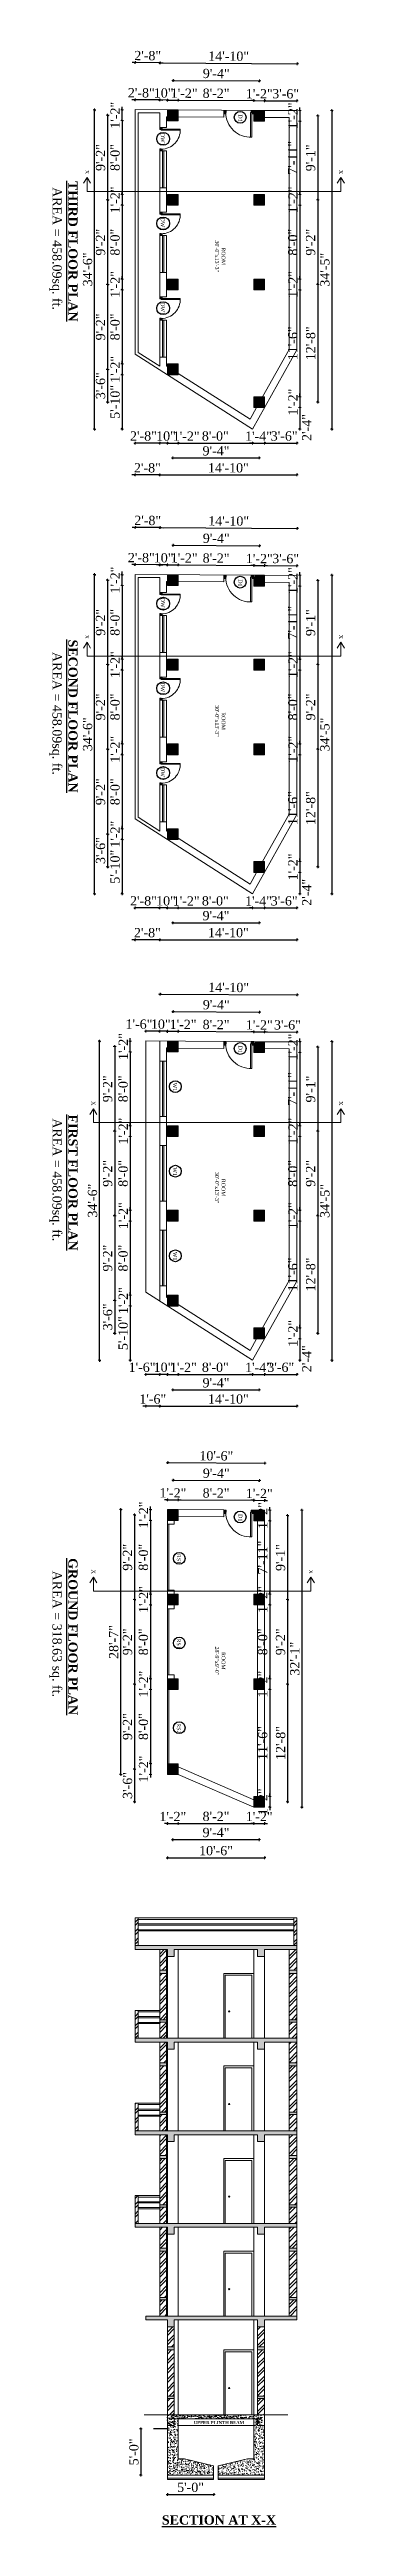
# Model space of a CAD drawing. Header units: inches. Extents: x 4069 to 291496, y -47643 to 12535.
# Drawn here: x 34035 to 34418, y 649 to 3859 of the extents above; entities that cross this region are included whole.
import ezdxf

# ---------------------------------------------------------------- set-up
doc = ezdxf.new("R2010")
doc.units = ezdxf.units.IN
doc.header["$LTSCALE"] = 5
doc.header["$MEASUREMENT"] = 0
for name, color, linetype, lineweight in [('A-WALL', 7, 'Continuous', 9), ('Dimension', 7, 'Continuous', 18), ('dimention', 5, 'Continuous', 9), ('DOOR', 62, 'Continuous', 0)]:
    doc.layers.add(name, color=color, linetype=linetype, lineweight=lineweight)
doc.layers.add('dim line', color=7, linetype='Continuous', lineweight=15, true_color=0xfab2b2)
doc.layers.add('TEXT', color=6, linetype='Continuous')
doc.layers.add('WALL', color=7, linetype='Continuous')
doc.styles.add('ordinary', font='times.ttf')
doc.dimstyles.new('Copy of 96', dxfattribs={"dimtxt": 7, "dimasz": 4, "dimexe": 0.5, "dimexo": 0.5, "dimgap": 3, "dimtad": 1, "dimdec": 1, "dimzin": 11, "dimdsep": 46, "dimlunit": 4, "dimtxsty": 'ordinary', "dimblk": 'OBLIQUE', "dimcen": 0.09, "dimse1": 1, "dimse2": 1, "dimclrt": 6, "dimazin": 0, "dimtfac": 1, "dimtdec": 1, "dimtix": 1, "dimtmove": 2, "dimatfit": 3, "dimldrblk": 'leader', "dimfxl": 0.5, "dimfxlon": 1, "dimtolj": 1, "dimtzin": 0, "dimarcsym": 0})
pattern_1 = [(50, (-545.958, 5339.141), (7.1726018, -0.62752135), [0.75, -8.25]), (355, (-545.958, 5339.141), (-1.3875133, 7.5219213), [0.6, -6.6]), (100.451444, (-545.36, 5339.089), (5.7850885, 6.8943999), [0.6374019, -7.0114211]), (46.1842, (-545.958, 5341.141), (10.6724133, -1.6551928), [1.125, -12.375]), (96.635635, (-545.069, 5341.003), (9.3466195, 9.741186), [0.9561034, -10.5171376]), (351.184164, (-545.958, 5341.141), (9.3466195, 9.741186), [0.9, -9.9]), (21, (-544.958, 5340.641), (5.9690705, -4.0261889), [0.75, -8.25]), (326, (-544.958, 5340.641), (2.4331533, 7.2515005), [0.6, -6.6]), (71.451445, (-544.4605, 5340.3054), (8.4022238, 3.2253115), [0.6374019, -7.0114211]), (37.5, (-545.958, 5339.141), (0.12159855, 3.32893854), [0, -6.52, 0, -6.7, 0, -6.625]), (7.5, (-545.958, 5339.141), (2.63069537, 3.94411712), [0, -3.82, 0, -6.37, 0, -2.525]), (327.5, (-548.188, 5339.141), (5.33822436, -0.22554872), [0, -2.5, 0, -7.8, 0, -10.35]), (317.5, (-549.188, 5339.141), (5.8318617, 1.0010498), [0, -3.25, 0, -5.18, 0, -7.35])]
pattern_2 = [(50, (0, 0), (7.1726018, -0.6275213), [0.75, -8.25]), (355, (0, 0), (-1.3875133, 7.5219213), [0.6, -6.6]), (100.451444, (0.598, -0.052), (5.7850885, 6.8943999), [0.6374019, -7.0114211]), (46.1842, (0, 2), (10.6724133, -1.6551928), [1.125, -12.375]), (96.635635, (0.889, 1.862), (9.3466195, 9.741186), [0.9561034, -10.5171376]), (351.184164, (0, 2), (9.3466195, 9.741186), [0.9, -9.9]), (21, (1, 1.5), (5.9690705, -4.0261889), [0.75, -8.25]), (326, (1, 1.5), (2.4331533, 7.2515005), [0.6, -6.6]), (71.451445, (1.4974, 1.1645), (8.4022238, 3.2253115), [0.6374019, -7.0114211]), (37.5, (0, 0), (0.12159855, 3.32893854), [0, -6.52, 0, -6.7, 0, -6.625]), (7.5, (0, 0), (2.63069537, 3.94411712), [0, -3.82, 0, -6.37, 0, -2.525]), (327.5, (-2.23, 0), (5.33822436, -0.22554872), [0, -2.5, 0, -7.8, 0, -10.35]), (317.5, (-3.23, 0), (5.8318617, 1.0010498), [0, -3.25, 0, -5.18, 0, -7.35])]
pattern_3 = [(315, (32698.64002, 26279.55812), (0.08838834765, 0.08838834765), [])]
pattern_4 = [(315, (32698.64002, 26886.58592), (0.08838834765, 0.08838834765), [])]
pattern_5 = [(315, (32698.64002, 27490.9435), (0.08838834765, 0.08838834765), [])]
pattern_6 = [(315, (32698.64002, 28093.22477), (0.08838834765, 0.08838834765), [])]

msp = doc.modelspace()

# ---------------------------------------------------------------- texts
at = {"layer": 'TEXT', "style": 'ordinary'}
for s, rotation, p in [('D1', 269.51423731, (34280.55674, 3774.87907, -0.16904)), ('DW1', 270.00038808, (34179.79704, 3750.95405, -0.16904)), ('X', 270, (34081.74242, 3702.98369, -0.16904)), ('X', 270, (34410.94631, 3702.98369, -0.16904)), ('DW1', 270.00038808, (34179.79704, 3641.33293, -0.16904)), ('DW1', 270.00038808, (34179.79704, 3531.52238, -0.16904)), ('DW1', 270.00038808, (34179.79704, 3148.67278, -0.16904)), ('D1', 269.51423731, (34280.55674, 3172.59781, -0.16904)), ('X', 270, (34081.74242, 3100.70242, -0.16904)), ('X', 270, (34410.94631, 3100.70242, -0.16904)), ('DW1', 270.00038808, (34179.79704, 3039.05167, -0.16904)), ('DW1', 270.00038808, (34179.79704, 2929.24111, -0.16904)), ('D1', 269.51423731, (34280.55674, 2568.24023, -0.16904)), ('W1', 270.00038808, (34195.62848, 2520.24096, -0.16904)), ('X', 270, (34089.94631, 2496.34484, -0.16904)), ('X', 270, (34410.94631, 2496.34484, -0.16904)), ('W1', 270.00038808, (34195.62848, 2410.61985, -0.16904)), ('W1', 270.00038808, (34195.62848, 2300.99874, -0.16904)), ('D1', 269.51423731, (34280.55674, 1961.21243, -0.16904)), ('RS1', 270.00038808, (34200.65249, 1909.66548, -0.16904)), ('X', 270, (34089.94631, 1889.31704, -0.16904)), ('X', 270, (34371.94631, 1889.31704, -0.16904)), ('RS1', 270.00038808, (34200.65249, 1800.04437, -0.16904)), ('RS2', 270.00038808, (34200.65249, 1690.23381, -0.16904))]:
    msp.add_text(s, height=5, rotation=rotation, dxfattribs=at).set_placement(p)
at = {"layer": 'TEXT', "width": 219.8150831, "attachment_point": 8, "style": 'ordinary'}
for s, insert, char_height, rotation in [('AREA = 458.09sq. ft.', (34035.48213, 3601.0779, 58), 12, 269.99961192), ('{\\fTimes New Roman|b1|i0|c0|p18;\\LTHIRD FLOOR PLAN}', (34059.72289, 3597.49314, 58), 12, 269.99961192), ('{\\fTimes New Roman|b1|i0|c0|p18;\\LSECOND FLOOR PLAN}', (34059.72289, 2995.21188, 58), 12, 269.99961192), ('AREA = 458.09sq. ft.', (34035.48213, 2998.79664, 58), 12, 269.99961192), ('AREA = 458.09sq. ft.', (34035.48213, 2394.43906, 58), 12, 269.99961192), ('{\\fTimes New Roman|b1|i0|c0|p18;\\LFIRST FLOOR PLAN}', (34059.72289, 2390.8543, 58), 12, 269.99961192), ('{\\fTimes New Roman|b1|i0|c0|p18;\\LGROUND FLOOR PLAN}', (34059.72437, 1802.43963, 58), 12, 269.99961192), ('AREA = 318.63 sq. ft.', (34035.48362, 1806.02439, 58), 12, 269.99961192), ('{\\fTimes New Roman|b1|i0|c0|p18;UPPER PLINTH BEAM}', (34255.25619, 782.01819, -0.16904), 4, 359.99961192), ('{\\fTimes New Roman|b1|i0|c0|p18;\\LSECTION AT X-X}', (34255.25619, 651.69761, -0.16904), 12, 359.99961192)]:
    msp.add_mtext(s, dxfattribs=dict(at, insert=insert, char_height=char_height, rotation=rotation))
at = {"layer": 'TEXT', "char_height": 5, "attachment_point": 8, "rotation": 269.99961192, "style": 'ordinary'}
for s, insert in [('ROOM\\P30\'-0"x13\'-3"', (34250.14121, 3591.152, 58)), ('ROOM\\P30\'-0"x13\'-3"', (34250.14121, 2988.87074, 58)), ('ROOM\\P30\'-0"x13\'-3"', (34250.14121, 2384.28334, 58)), ('ROOM\\P28\'-9"x9\'-0"', (34250.14121, 1771.10209, 58))]:
    msp.add_mtext_dynamic_manual_height_columns(s, width=101.5687276, gutter_width=1720.71691, heights=[0], dxfattribs=dict(at, insert=insert))

# ---------------------------------------------------------------- blocks, each defined once
blk = doc.blocks.new('oblique')
at = {"color": 0, "lineweight": -2}
blk.add_line((0.25, 0.25), (-0.25, -0.25), dxfattribs=at)
at = {"layer": 'dim line', "lineweight": 9}
for p, q in [((-0.4375, 0), (0.4375, 0)), ((0, 0.4375), (0, -0.4375))]:
    blk.add_line(p, q, dxfattribs=at)
blk = doc.blocks.new('*D1492')
at = {"layer": 'A-WALL', "color": 0, "lineweight": -2, "ltscale": 5, "transparency": 16777216}
blk.add_line((34188.4, 691), (34248.4, 691), dxfattribs=at)
at = {"layer": 'Defpoints', "color": 0, "ltscale": 5, "transparency": 16777216}
for p in [(34188.4, 710.1, 0.2), (34248.4, 710.1, 0.2), (34248.4, 691)]:
    blk.add_point(p, dxfattribs=at)
at = {"layer": 'A-WALL', "color": 0, "lineweight": -2, "ltscale": 5, "transparency": 16777216, "xscale": 4, "yscale": 4, "zscale": 4, "rotation": 180}
blk.add_blockref('oblique', (34188.4, 691), dxfattribs=at)
at = {"layer": 'A-WALL', "color": 0, "lineweight": -2, "ltscale": 5, "transparency": 16777216, "xscale": 4, "yscale": 4, "zscale": 4}
blk.add_blockref('oblique', (34248.4, 691), dxfattribs=at)
at = {"layer": 'A-WALL', "color": 6, "ltscale": 5, "transparency": 16777216, "insert": (34218.4, 700.1), "char_height": 12, "attachment_point": 5, "style": 'ordinary'}
blk.add_mtext('\\A1;5\'-0"', dxfattribs=at)
blk = doc.blocks.new('_OBLIQUE')
at = {"color": 0, "linetype": 'ByBlock'}
blk.add_line((-0.5, -0.5), (0.5, 0.5), dxfattribs=at)
blk = doc.blocks.new('leader')
at = {"layer": 'Dimension'}
for p, q in [((-4.42, 0), (4.42, 0)), ((0, -4.33), (0, 4.33))]:
    blk.add_line(p, q, dxfattribs=at)
blk = doc.blocks.new('*D1493')
at = {"layer": 'A-WALL', "color": 0, "lineweight": -2, "ltscale": 5, "transparency": 16777216}
blk.add_line((34154, 776.1), (34154, 716.1), dxfattribs=at)
at = {"layer": 'Defpoints', "color": 0, "ltscale": 5, "transparency": 16777216}
for p in [(34179.4, 776.1), (34154, 716.1), (34188.4, 716.1, 0.2)]:
    blk.add_point(p, dxfattribs=at)
at = {"layer": 'A-WALL', "color": 0, "lineweight": -2, "ltscale": 5, "transparency": 16777216, "xscale": 4, "yscale": 4, "zscale": 4}
for p, rotation in [((34154, 776.1), 90), ((34154, 716.1), 270)]:
    blk.add_blockref('oblique', p, dxfattribs=dict(at, rotation=rotation))
at = {"layer": 'A-WALL', "color": 6, "ltscale": 5, "transparency": 16777216, "insert": (34144.9, 746.1), "char_height": 12, "attachment_point": 5, "rotation": 90, "style": 'ordinary'}
blk.add_mtext('\\A1;5\'-0"', dxfattribs=at)
blk = doc.blocks.new('A$C27B36B59')
at = {"layer": 'DOOR'}
for p, q in [((0, 4), (0, 0)), ((2.5, 4), (0, 4)), ((0, 0), (3, 0)), ((2.5, 2.5), (2.5, 4)), ((3, 2.5), (2.5, 2.5)), ((3, 0), (3, 2.5))]:
    blk.add_line(p, q, dxfattribs=at)
for centre, radius, start, end in [((-1.4, -0.5), 4.75, 22.1411, 72.838), ((1.3, 2.1), 1.64, 45.138, 144.8948), ((2.2, 0.3), 2.49, 83.3149, 152.658), ((0.1, 0.4), 2.05, 349.4875, 93.6805), ((2, -0.5), 2.01, 58.7447, 166.495), ((-0.1, 0.3), 1.13, 343.542, 86.947), ((2.1, -0.4), 1.17, 38.2816, 160.1519)]:
    blk.add_arc(centre, radius, start, end, dxfattribs=at)
blk = doc.blocks.new('D2')
at = {"layer": 'DOOR'}
for p, q in [((74474, 24047.6), (74474, 24018.1)), ((74474, 24047.6), (74475.5, 24047.6)), ((74475.5, 24047.6), (74475.5, 24018.1))]:
    blk.add_line(p, q, dxfattribs=at)
blk.add_arc((74474, 24047.6), 29.5, 180, 272.9146, dxfattribs=at)
at = {"layer": 'DOOR', "xscale": -1, "rotation": 180}
blk.add_blockref('A$C27B36B59', (74442, 24050.1), dxfattribs=at)
at = {"layer": 'DOOR', "rotation": 180}
blk.add_blockref('A$C27B36B59', (74478, 24050.1), dxfattribs=at)
blk = doc.blocks.new('*D1376')
at = {"layer": 'A-WALL', "color": 0, "lineweight": -2, "ltscale": 50, "transparency": 16777216}
for p, q in [((34166.4, 1967.1), (34166.4, 1971.1)), ((34166.4, 1953.1), (34166.4, 1967.1)), ((34166.4, 1953.1), (34166.4, 1949.1))]:
    blk.add_line(p, q, dxfattribs=at)
at = {"layer": 'Defpoints', "color": 0, "ltscale": 50, "transparency": 16777216}
for p in [(34166.4, 1967.1), (34188.4, 1967.1, -58.2), (34188.4, 1953.1, -58.2)]:
    blk.add_point(p, dxfattribs=at)
at = {"layer": 'A-WALL', "color": 0, "lineweight": -2, "ltscale": 50, "transparency": 16777216, "xscale": 4, "yscale": 4, "zscale": 4}
for p, rotation in [((34166.4, 1967.1), 270), ((34166.4, 1953.1), 90)]:
    blk.add_blockref('oblique', p, dxfattribs=dict(at, rotation=rotation))
at = {"layer": 'A-WALL', "color": 6, "ltscale": 50, "transparency": 16777216, "insert": (34157.4, 1960.1), "char_height": 12, "attachment_point": 5, "rotation": 90, "style": 'ordinary'}
blk.add_mtext('\\A1;1\'-2"', dxfattribs=at)
blk = doc.blocks.new('*D1377')
at = {"layer": 'A-WALL', "color": 0, "lineweight": -2, "ltscale": 5, "transparency": 16777216}
blk.add_line((34166.4, 1953.1), (34166.4, 1857.5), dxfattribs=at)
at = {"layer": 'Defpoints', "color": 0, "ltscale": 5, "transparency": 16777216}
for p in [(34188.4, 1953.1, -58.2), (34166.4, 1857.5), (34188.4, 1857.5, -58.2)]:
    blk.add_point(p, dxfattribs=at)
at = {"layer": 'A-WALL', "color": 0, "lineweight": -2, "ltscale": 5, "transparency": 16777216, "xscale": 4, "yscale": 4, "zscale": 4}
for p, rotation in [((34166.4, 1953.1), 90), ((34166.4, 1857.5), 270)]:
    blk.add_blockref('oblique', p, dxfattribs=dict(at, rotation=rotation))
at = {"layer": 'A-WALL', "color": 6, "ltscale": 5, "transparency": 16777216, "insert": (34157.3, 1905.3), "char_height": 12, "attachment_point": 5, "rotation": 90, "style": 'ordinary'}
blk.add_mtext('\\A1;8\'-0"', dxfattribs=at)
blk = doc.blocks.new('*D1378')
at = {"layer": 'A-WALL', "color": 0, "lineweight": -2, "ltscale": 5, "transparency": 16777216}
for p, q in [((34166.4, 1857.5), (34166.4, 1861.5)), ((34166.4, 1857.5), (34166.4, 1843.5)), ((34166.4, 1843.5), (34166.4, 1839.5))]:
    blk.add_line(p, q, dxfattribs=at)
at = {"layer": 'Defpoints', "color": 0, "ltscale": 5, "transparency": 16777216}
for p in [(34166.4, 1843.5), (34188.4, 1857.5, -58.2), (34188.4, 1843.5, -58.2)]:
    blk.add_point(p, dxfattribs=at)
at = {"layer": 'A-WALL', "color": 0, "lineweight": -2, "ltscale": 5, "transparency": 16777216, "xscale": 4, "yscale": 4, "zscale": 4}
for p, rotation in [((34166.4, 1857.5), 270), ((34166.4, 1843.5), 90)]:
    blk.add_blockref('oblique', p, dxfattribs=dict(at, rotation=rotation))
at = {"layer": 'A-WALL', "color": 6, "ltscale": 5, "transparency": 16777216, "insert": (34157.4, 1850.5), "char_height": 12, "attachment_point": 5, "rotation": 90, "style": 'ordinary'}
blk.add_mtext('\\A1;1\'-2"', dxfattribs=at)
blk = doc.blocks.new('*D1379')
at = {"layer": 'A-WALL', "color": 0, "lineweight": -2, "ltscale": 5, "transparency": 16777216}
blk.add_line((34166.4, 1843.5), (34166.4, 1747.9), dxfattribs=at)
at = {"layer": 'Defpoints', "color": 0, "ltscale": 5, "transparency": 16777216}
for p in [(34188.4, 1843.5, -58.2), (34166.4, 1747.9), (34188.4, 1747.9, -58.2)]:
    blk.add_point(p, dxfattribs=at)
at = {"layer": 'A-WALL', "color": 0, "lineweight": -2, "ltscale": 5, "transparency": 16777216, "xscale": 4, "yscale": 4, "zscale": 4}
for p, rotation in [((34166.4, 1843.5), 90), ((34166.4, 1747.9), 270)]:
    blk.add_blockref('oblique', p, dxfattribs=dict(at, rotation=rotation))
at = {"layer": 'A-WALL', "color": 6, "ltscale": 5, "transparency": 16777216, "insert": (34157.3, 1795.7), "char_height": 12, "attachment_point": 5, "rotation": 90, "style": 'ordinary'}
blk.add_mtext('\\A1;8\'-0"', dxfattribs=at)
blk = doc.blocks.new('*D1380')
at = {"layer": 'A-WALL', "color": 0, "lineweight": -2, "ltscale": 5, "transparency": 16777216}
for p, q in [((34166.4, 1747.9), (34166.4, 1751.9)), ((34166.4, 1747.9), (34166.4, 1733.9)), ((34166.4, 1733.9), (34166.4, 1729.9))]:
    blk.add_line(p, q, dxfattribs=at)
at = {"layer": 'Defpoints', "color": 0, "ltscale": 5, "transparency": 16777216}
for p in [(34166.4, 1733.9), (34188.4, 1747.9, -58.2), (34188.4, 1733.9, -58.2)]:
    blk.add_point(p, dxfattribs=at)
at = {"layer": 'A-WALL', "color": 0, "lineweight": -2, "ltscale": 5, "transparency": 16777216, "xscale": 4, "yscale": 4, "zscale": 4}
for p, rotation in [((34166.4, 1747.9), 270), ((34166.4, 1733.9), 90)]:
    blk.add_blockref('oblique', p, dxfattribs=dict(at, rotation=rotation))
at = {"layer": 'A-WALL', "color": 6, "ltscale": 5, "transparency": 16777216, "insert": (34157.4, 1740.9), "char_height": 12, "attachment_point": 5, "rotation": 90, "style": 'ordinary'}
blk.add_mtext('\\A1;1\'-2"', dxfattribs=at)
blk = doc.blocks.new('*D1381')
at = {"layer": 'A-WALL', "color": 0, "lineweight": -2, "ltscale": 5, "transparency": 16777216}
blk.add_line((34166.4, 1733.9), (34166.4, 1637.9), dxfattribs=at)
at = {"layer": 'Defpoints', "color": 0, "ltscale": 5, "transparency": 16777216}
for p in [(34188.4, 1733.9, -58.2), (34166.4, 1637.9), (34188.4, 1637.9)]:
    blk.add_point(p, dxfattribs=at)
at = {"layer": 'A-WALL', "color": 0, "lineweight": -2, "ltscale": 5, "transparency": 16777216, "xscale": 4, "yscale": 4, "zscale": 4}
for p, rotation in [((34166.4, 1733.9), 90), ((34166.4, 1637.9), 270)]:
    blk.add_blockref('oblique', p, dxfattribs=dict(at, rotation=rotation))
at = {"layer": 'A-WALL', "color": 6, "ltscale": 5, "transparency": 16777216, "insert": (34157.3, 1685.9), "char_height": 12, "attachment_point": 5, "rotation": 90, "style": 'ordinary'}
blk.add_mtext('\\A1;8\'-0"', dxfattribs=at)
blk = doc.blocks.new('*D1382')
at = {"layer": 'A-WALL', "color": 0, "lineweight": -2, "ltscale": 5, "transparency": 16777216}
for p, q in [((34166.4, 1637.9), (34166.4, 1641.9)), ((34166.4, 1637.9), (34166.4, 1623.9)), ((34166.4, 1623.9), (34166.4, 1619.9))]:
    blk.add_line(p, q, dxfattribs=at)
at = {"layer": 'Defpoints', "color": 0, "ltscale": 5, "transparency": 16777216}
for p in [(34188.4, 1637.9), (34166.4, 1623.9), (34188.4, 1623.9, -58.2)]:
    blk.add_point(p, dxfattribs=at)
at = {"layer": 'A-WALL', "color": 0, "lineweight": -2, "ltscale": 5, "transparency": 16777216, "xscale": 4, "yscale": 4, "zscale": 4}
for p, rotation in [((34166.4, 1637.9), 270), ((34166.4, 1623.9), 90)]:
    blk.add_blockref('oblique', p, dxfattribs=dict(at, rotation=rotation))
at = {"layer": 'A-WALL', "color": 6, "ltscale": 5, "transparency": 16777216, "insert": (34157.4, 1630.9), "char_height": 12, "attachment_point": 5, "rotation": 90, "style": 'ordinary'}
blk.add_mtext('\\A1;1\'-2"', dxfattribs=at)
blk = doc.blocks.new('*D1288')
at = {"layer": 'A-WALL', "color": 0, "lineweight": -2, "ltscale": 5, "transparency": 16777216}
blk.add_line((34145.8, 1960.1), (34145.8, 1850.5), dxfattribs=at)
at = {"layer": 'Defpoints', "color": 0, "ltscale": 5, "transparency": 16777216}
for p in [(34195.4, 1960.1, -58.2), (34145.8, 1850.5), (34195.4, 1850.5, -58.2)]:
    blk.add_point(p, dxfattribs=at)
at = {"layer": 'A-WALL', "color": 0, "lineweight": -2, "ltscale": 5, "transparency": 16777216, "xscale": 4, "yscale": 4, "zscale": 4}
for p, rotation in [((34145.8, 1960.1), 90), ((34145.8, 1850.5), 270)]:
    blk.add_blockref('oblique', p, dxfattribs=dict(at, rotation=rotation))
at = {"layer": 'A-WALL', "color": 6, "ltscale": 5, "transparency": 16777216, "insert": (34136.7, 1905.3), "char_height": 12, "attachment_point": 5, "rotation": 90, "style": 'ordinary'}
blk.add_mtext('\\A1;9\'-2"', dxfattribs=at)
blk = doc.blocks.new('*D1383')
at = {"layer": 'A-WALL', "color": 0, "lineweight": -2, "ltscale": 5, "transparency": 16777216}
blk.add_line((34145.8, 1850.5), (34145.8, 1740.9), dxfattribs=at)
at = {"layer": 'Defpoints', "color": 0, "ltscale": 5, "transparency": 16777216}
for p in [(34195.4, 1850.5, -58.2), (34145.8, 1740.9), (34195.4, 1740.9, -58.2)]:
    blk.add_point(p, dxfattribs=at)
at = {"layer": 'A-WALL', "color": 0, "lineweight": -2, "ltscale": 5, "transparency": 16777216, "xscale": 4, "yscale": 4, "zscale": 4}
for p, rotation in [((34145.8, 1850.5), 90), ((34145.8, 1740.9), 270)]:
    blk.add_blockref('oblique', p, dxfattribs=dict(at, rotation=rotation))
at = {"layer": 'A-WALL', "color": 6, "ltscale": 5, "transparency": 16777216, "insert": (34136.7, 1795.7), "char_height": 12, "attachment_point": 5, "rotation": 90, "style": 'ordinary'}
blk.add_mtext('\\A1;9\'-2"', dxfattribs=at)
blk = doc.blocks.new('*D1384')
at = {"layer": 'A-WALL', "color": 0, "lineweight": -2, "ltscale": 5, "transparency": 16777216}
blk.add_line((34145.8, 1740.9), (34145.8, 1630.9), dxfattribs=at)
at = {"layer": 'Defpoints', "color": 0, "ltscale": 5, "transparency": 16777216}
for p in [(34195.4, 1740.9, -58.2), (34145.8, 1630.9), (34195.4, 1630.9, -58.2)]:
    blk.add_point(p, dxfattribs=at)
at = {"layer": 'A-WALL', "color": 0, "lineweight": -2, "ltscale": 5, "transparency": 16777216, "xscale": 4, "yscale": 4, "zscale": 4}
for p, rotation in [((34145.8, 1740.9), 90), ((34145.8, 1630.9), 270)]:
    blk.add_blockref('oblique', p, dxfattribs=dict(at, rotation=rotation))
at = {"layer": 'A-WALL', "color": 6, "ltscale": 5, "transparency": 16777216, "insert": (34136.7, 1685.9), "char_height": 12, "attachment_point": 5, "rotation": 90, "style": 'ordinary'}
blk.add_mtext('\\A1;9\'-2"', dxfattribs=at)
blk = doc.blocks.new('*D1385')
at = {"layer": 'A-WALL', "color": 0, "lineweight": -2, "ltscale": 5, "transparency": 16777216}
blk.add_line((34127.9, 1623.9), (34127.9, 1967.2), dxfattribs=at)
at = {"layer": 'Defpoints', "color": 0, "ltscale": 5, "transparency": 16777216}
for p in [(34127.9, 1967.2), (34188.4, 1967.2, -58.2), (34188.4, 1623.9, -58.2)]:
    blk.add_point(p, dxfattribs=at)
at = {"layer": 'A-WALL', "color": 0, "lineweight": -2, "ltscale": 5, "transparency": 16777216, "xscale": 4, "yscale": 4, "zscale": 4}
for p, rotation in [((34127.9, 1967.2), 90), ((34127.9, 1623.9), 270)]:
    blk.add_blockref('oblique', p, dxfattribs=dict(at, rotation=rotation))
at = {"layer": 'A-WALL', "color": 6, "ltscale": 5, "transparency": 16777216, "insert": (34118.8, 1795.5), "char_height": 12, "attachment_point": 5, "rotation": 90, "style": 'ordinary'}
blk.add_mtext('\\A1;28\'-7"', dxfattribs=at)
blk = doc.blocks.new('*D1386')
at = {"layer": 'A-WALL', "color": 0, "lineweight": -2, "ltscale": 50, "transparency": 16777216}
for p, q in [((34321.1, 1966.4), (34321.1, 1970.4)), ((34321.1, 1966.4), (34321.1, 1952.4)), ((34321.1, 1952.4), (34321.1, 1948.4))]:
    blk.add_line(p, q, dxfattribs=at)
at = {"layer": 'Defpoints', "color": 0, "ltscale": 50, "transparency": 16777216}
for p in [(34314.4, 1966.4, -58.2), (34314.4, 1952.4, -58.2), (34321.1, 1952.4)]:
    blk.add_point(p, dxfattribs=at)
at = {"layer": 'A-WALL', "color": 0, "lineweight": -2, "ltscale": 50, "transparency": 16777216, "xscale": 4, "yscale": 4, "zscale": 4}
for p, rotation in [((34321.1, 1966.4), 270), ((34321.1, 1952.4), 90)]:
    blk.add_blockref('oblique', p, dxfattribs=dict(at, rotation=rotation))
at = {"layer": 'A-WALL', "color": 6, "ltscale": 50, "transparency": 16777216, "insert": (34312.1, 1959.4), "char_height": 12, "attachment_point": 5, "rotation": 90, "style": 'ordinary'}
blk.add_mtext('\\A1;1\'-2"', dxfattribs=at)
blk = doc.blocks.new('*D1387')
at = {"layer": 'A-WALL', "color": 0, "lineweight": -2, "ltscale": 5, "transparency": 16777216}
blk.add_line((34321.1, 1952.4), (34321.1, 1857.5), dxfattribs=at)
at = {"layer": 'Defpoints', "color": 0, "ltscale": 5, "transparency": 16777216}
for p in [(34314.4, 1952.4, -58.2), (34314.4, 1857.5, -58.2), (34321.1, 1857.5)]:
    blk.add_point(p, dxfattribs=at)
at = {"layer": 'A-WALL', "color": 0, "lineweight": -2, "ltscale": 5, "transparency": 16777216, "xscale": 4, "yscale": 4, "zscale": 4}
for p, rotation in [((34321.1, 1952.4), 90), ((34321.1, 1857.5), 270)]:
    blk.add_blockref('oblique', p, dxfattribs=dict(at, rotation=rotation))
at = {"layer": 'A-WALL', "color": 6, "ltscale": 5, "transparency": 16777216, "insert": (34311.9, 1904.9), "char_height": 12, "attachment_point": 5, "rotation": 90, "style": 'ordinary'}
blk.add_mtext('\\A1;7\'-11"', dxfattribs=at)
blk = doc.blocks.new('*D1388')
at = {"layer": 'A-WALL', "color": 0, "lineweight": -2, "ltscale": 5, "transparency": 16777216}
for p, q in [((34321.1, 1857.5), (34321.1, 1861.5)), ((34321.1, 1857.5), (34321.1, 1843.5)), ((34321.1, 1843.5), (34321.1, 1839.5))]:
    blk.add_line(p, q, dxfattribs=at)
at = {"layer": 'Defpoints', "color": 0, "ltscale": 5, "transparency": 16777216}
for p in [(34314.4, 1857.5, -58.2), (34314.4, 1843.5, -58.2), (34321.1, 1843.5)]:
    blk.add_point(p, dxfattribs=at)
at = {"layer": 'A-WALL', "color": 0, "lineweight": -2, "ltscale": 5, "transparency": 16777216, "xscale": 4, "yscale": 4, "zscale": 4}
for p, rotation in [((34321.1, 1857.5), 270), ((34321.1, 1843.5), 90)]:
    blk.add_blockref('oblique', p, dxfattribs=dict(at, rotation=rotation))
at = {"layer": 'A-WALL', "color": 6, "ltscale": 5, "transparency": 16777216, "insert": (34312.1, 1850.5), "char_height": 12, "attachment_point": 5, "rotation": 90, "style": 'ordinary'}
blk.add_mtext('\\A1;1\'-2"', dxfattribs=at)
blk = doc.blocks.new('*D1389')
at = {"layer": 'A-WALL', "color": 0, "lineweight": -2, "ltscale": 5, "transparency": 16777216}
blk.add_line((34321.1, 1843.5), (34321.1, 1747.9), dxfattribs=at)
at = {"layer": 'Defpoints', "color": 0, "ltscale": 5, "transparency": 16777216}
for p in [(34314.4, 1843.5, -58.2), (34314.4, 1747.9, -58.2), (34321.1, 1747.9)]:
    blk.add_point(p, dxfattribs=at)
at = {"layer": 'A-WALL', "color": 0, "lineweight": -2, "ltscale": 5, "transparency": 16777216, "xscale": 4, "yscale": 4, "zscale": 4}
for p, rotation in [((34321.1, 1843.5), 90), ((34321.1, 1747.9), 270)]:
    blk.add_blockref('oblique', p, dxfattribs=dict(at, rotation=rotation))
at = {"layer": 'A-WALL', "color": 6, "ltscale": 5, "transparency": 16777216, "insert": (34312, 1795.7), "char_height": 12, "attachment_point": 5, "rotation": 90, "style": 'ordinary'}
blk.add_mtext('\\A1;8\'-0"', dxfattribs=at)
blk = doc.blocks.new('*D1390')
at = {"layer": 'A-WALL', "color": 0, "lineweight": -2, "ltscale": 5, "transparency": 16777216}
for p, q in [((34321.1, 1747.9), (34321.1, 1751.9)), ((34321.1, 1747.9), (34321.1, 1733.9)), ((34321.1, 1733.9), (34321.1, 1729.9))]:
    blk.add_line(p, q, dxfattribs=at)
at = {"layer": 'Defpoints', "color": 0, "ltscale": 5, "transparency": 16777216}
for p in [(34314.4, 1747.9, -58.2), (34314.4, 1733.9, -58.2), (34321.1, 1733.9)]:
    blk.add_point(p, dxfattribs=at)
at = {"layer": 'A-WALL', "color": 0, "lineweight": -2, "ltscale": 5, "transparency": 16777216, "xscale": 4, "yscale": 4, "zscale": 4}
for p, rotation in [((34321.1, 1747.9), 270), ((34321.1, 1733.9), 90)]:
    blk.add_blockref('oblique', p, dxfattribs=dict(at, rotation=rotation))
at = {"layer": 'A-WALL', "color": 6, "ltscale": 5, "transparency": 16777216, "insert": (34312.1, 1740.9), "char_height": 12, "attachment_point": 5, "rotation": 90, "style": 'ordinary'}
blk.add_mtext('\\A1;1\'-2"', dxfattribs=at)
blk = doc.blocks.new('*D1391')
at = {"layer": 'A-WALL', "color": 0, "lineweight": -2, "ltscale": 5, "transparency": 16777216}
blk.add_line((34321.1, 1733.9), (34321.1, 1595.4), dxfattribs=at)
at = {"layer": 'Defpoints', "color": 0, "ltscale": 5, "transparency": 16777216}
for p in [(34314.4, 1733.9, -58.2), (34314.4, 1595.4, -58.2), (34321.1, 1595.4)]:
    blk.add_point(p, dxfattribs=at)
at = {"layer": 'A-WALL', "color": 0, "lineweight": -2, "ltscale": 5, "transparency": 16777216, "xscale": 4, "yscale": 4, "zscale": 4}
for p, rotation in [((34321.1, 1733.9), 90), ((34321.1, 1595.4), 270)]:
    blk.add_blockref('oblique', p, dxfattribs=dict(at, rotation=rotation))
at = {"layer": 'A-WALL', "color": 6, "ltscale": 5, "transparency": 16777216, "insert": (34312, 1664.6), "char_height": 12, "attachment_point": 5, "rotation": 90, "style": 'ordinary'}
blk.add_mtext('\\A1;11\'-6"', dxfattribs=at)
blk = doc.blocks.new('*D1392')
at = {"layer": 'A-WALL', "color": 0, "lineweight": -2, "ltscale": 5, "transparency": 16777216}
for p, q in [((34321.1, 1595.4), (34321.1, 1599.4)), ((34321.1, 1595.4), (34321.1, 1581.4)), ((34321.1, 1581.4), (34321.1, 1577.4))]:
    blk.add_line(p, q, dxfattribs=at)
at = {"layer": 'Defpoints', "color": 0, "ltscale": 5, "transparency": 16777216}
for p in [(34314.4, 1595.4, -58.2), (34314.4, 1581.4, -58.2), (34321.1, 1581.4)]:
    blk.add_point(p, dxfattribs=at)
at = {"layer": 'A-WALL', "color": 0, "lineweight": -2, "ltscale": 5, "transparency": 16777216, "xscale": 4, "yscale": 4, "zscale": 4}
for p, rotation in [((34321.1, 1595.4), 270), ((34321.1, 1581.4), 90)]:
    blk.add_blockref('oblique', p, dxfattribs=dict(at, rotation=rotation))
at = {"layer": 'A-WALL', "color": 6, "ltscale": 5, "transparency": 16777216, "insert": (34312.1, 1588.4), "char_height": 12, "attachment_point": 5, "rotation": 90, "style": 'ordinary'}
blk.add_mtext('\\A1;1\'-2"', dxfattribs=at)
blk = doc.blocks.new('*D1289')
at = {"layer": 'A-WALL', "color": 0, "lineweight": -2, "ltscale": 5, "transparency": 16777216}
blk.add_line((34344.3, 1959.4), (34344.3, 1850.5), dxfattribs=at)
at = {"layer": 'Defpoints', "color": 0, "ltscale": 5, "transparency": 16777216}
for p in [(34307.4, 1959.4, -58.2), (34307.4, 1850.5, -58.2), (34344.3, 1850.5)]:
    blk.add_point(p, dxfattribs=at)
at = {"layer": 'A-WALL', "color": 0, "lineweight": -2, "ltscale": 5, "transparency": 16777216, "xscale": 4, "yscale": 4, "zscale": 4}
for p, rotation in [((34344.3, 1959.4), 90), ((34344.3, 1850.5), 270)]:
    blk.add_blockref('oblique', p, dxfattribs=dict(at, rotation=rotation))
at = {"layer": 'A-WALL', "color": 6, "ltscale": 5, "transparency": 16777216, "insert": (34335.1, 1904.9), "char_height": 12, "attachment_point": 5, "rotation": 90, "style": 'ordinary'}
blk.add_mtext('\\A1;9\'-1"', dxfattribs=at)
blk = doc.blocks.new('*D1393')
at = {"layer": 'A-WALL', "color": 0, "lineweight": -2, "ltscale": 5, "transparency": 16777216}
blk.add_line((34344.3, 1850.5), (34344.3, 1740.9), dxfattribs=at)
at = {"layer": 'Defpoints', "color": 0, "ltscale": 5, "transparency": 16777216}
for p in [(34307.4, 1850.5, -58.2), (34307.4, 1740.9, -58.2), (34344.3, 1740.9)]:
    blk.add_point(p, dxfattribs=at)
at = {"layer": 'A-WALL', "color": 0, "lineweight": -2, "ltscale": 5, "transparency": 16777216, "xscale": 4, "yscale": 4, "zscale": 4}
for p, rotation in [((34344.3, 1850.5), 90), ((34344.3, 1740.9), 270)]:
    blk.add_blockref('oblique', p, dxfattribs=dict(at, rotation=rotation))
at = {"layer": 'A-WALL', "color": 6, "ltscale": 5, "transparency": 16777216, "insert": (34335.1, 1795.7), "char_height": 12, "attachment_point": 5, "rotation": 90, "style": 'ordinary'}
blk.add_mtext('\\A1;9\'-2"', dxfattribs=at)
blk = doc.blocks.new('*D1394')
at = {"layer": 'A-WALL', "color": 0, "lineweight": -2, "ltscale": 5, "transparency": 16777216}
blk.add_line((34344.3, 1740.9), (34344.3, 1588.4), dxfattribs=at)
at = {"layer": 'Defpoints', "color": 0, "ltscale": 5, "transparency": 16777216}
for p in [(34307.4, 1740.9, -58.2), (34307.4, 1588.4, -58.2), (34344.3, 1588.4)]:
    blk.add_point(p, dxfattribs=at)
at = {"layer": 'A-WALL', "color": 0, "lineweight": -2, "ltscale": 5, "transparency": 16777216, "xscale": 4, "yscale": 4, "zscale": 4}
for p, rotation in [((34344.3, 1740.9), 90), ((34344.3, 1588.4), 270)]:
    blk.add_blockref('oblique', p, dxfattribs=dict(at, rotation=rotation))
at = {"layer": 'A-WALL', "color": 6, "ltscale": 5, "transparency": 16777216, "insert": (34335.2, 1664.6), "char_height": 12, "attachment_point": 5, "rotation": 90, "style": 'ordinary'}
blk.add_mtext('\\A1;12\'-8"', dxfattribs=at)
blk = doc.blocks.new('*D1395')
at = {"layer": 'A-WALL', "color": 0, "lineweight": -2, "ltscale": 5, "transparency": 16777216}
blk.add_line((34362.7, 1966.4), (34362.7, 1581.4), dxfattribs=at)
at = {"layer": 'Defpoints', "color": 0, "ltscale": 5, "transparency": 16777216}
for p in [(34314.4, 1966.4, -58.2), (34314.4, 1581.4, -58.2), (34362.7, 1581.4)]:
    blk.add_point(p, dxfattribs=at)
at = {"layer": 'A-WALL', "color": 0, "lineweight": -2, "ltscale": 5, "transparency": 16777216, "xscale": 4, "yscale": 4, "zscale": 4}
for p, rotation in [((34362.7, 1966.4), 90), ((34362.7, 1581.4), 270)]:
    blk.add_blockref('oblique', p, dxfattribs=dict(at, rotation=rotation))
at = {"layer": 'A-WALL', "color": 6, "ltscale": 5, "transparency": 16777216, "insert": (34353.6, 1773.9), "char_height": 12, "attachment_point": 5, "rotation": 90, "style": 'ordinary'}
blk.add_mtext('\\A1;32\'-1"', dxfattribs=at)
blk = doc.blocks.new('*D1396')
at = {"layer": 'A-WALL', "color": 0, "lineweight": -2, "ltscale": 50, "transparency": 16777216}
for p, q in [((34188.4, 1979.8), (34184.4, 1979.8)), ((34188.4, 1979.8), (34202.4, 1979.7)), ((34202.4, 1979.7), (34206.4, 1979.7))]:
    blk.add_line(p, q, dxfattribs=at)
at = {"layer": 'Defpoints', "color": 0, "ltscale": 50, "transparency": 16777216}
for p in [(34188.4, 1967.2, -58.2), (34202.4, 1979.7), (34202.4, 1967.1, -58.2)]:
    blk.add_point(p, dxfattribs=at)
at = {"layer": 'A-WALL', "color": 0, "lineweight": -2, "ltscale": 50, "transparency": 16777216, "xscale": 4, "yscale": 4, "zscale": 4}
for p, rotation in [((34188.4, 1979.8), 359.6259071472626), ((34202.4, 1979.7), 179.6259071472626)]:
    blk.add_blockref('oblique', p, dxfattribs=dict(at, rotation=rotation))
at = {"layer": 'A-WALL', "color": 6, "ltscale": 50, "transparency": 16777216, "insert": (34195.5, 1988.8), "char_height": 12, "attachment_point": 5, "rotation": 359.6259, "style": 'ordinary'}
blk.add_mtext('\\A1;1\'-2"', dxfattribs=at)
blk = doc.blocks.new('*D1290')
at = {"layer": 'A-WALL', "color": 0, "lineweight": -2, "ltscale": 5, "transparency": 16777216}
blk.add_line((34202.4, 1979.7), (34300.4, 1979.1), dxfattribs=at)
at = {"layer": 'Defpoints', "color": 0, "ltscale": 5, "transparency": 16777216}
for p in [(34202.4, 1967.1, -58.2), (34300.4, 1979.1), (34300.4, 1966.4, -58.2)]:
    blk.add_point(p, dxfattribs=at)
at = {"layer": 'A-WALL', "color": 0, "lineweight": -2, "ltscale": 5, "transparency": 16777216, "xscale": 4, "yscale": 4, "zscale": 4}
for p, rotation in [((34202.4, 1979.7), 179.6259071471166), ((34300.4, 1979.1), 359.6259071471166)]:
    blk.add_blockref('oblique', p, dxfattribs=dict(at, rotation=rotation))
at = {"layer": 'A-WALL', "color": 6, "ltscale": 5, "transparency": 16777216, "insert": (34251.5, 1988.5), "char_height": 12, "attachment_point": 5, "rotation": 359.6259, "style": 'ordinary'}
blk.add_mtext('\\A1;8\'-2"', dxfattribs=at)
blk = doc.blocks.new('*D1397')
at = {"layer": 'A-WALL', "color": 0, "lineweight": -2, "ltscale": 5, "transparency": 16777216}
for p, q in [((34300.4, 1979.1), (34296.4, 1979.1)), ((34300.4, 1979.1), (34314.4, 1979)), ((34314.4, 1979), (34318.4, 1979))]:
    blk.add_line(p, q, dxfattribs=at)
at = {"layer": 'Defpoints', "color": 0, "ltscale": 5, "transparency": 16777216}
for p in [(34300.4, 1966.4, -58.2), (34314.4, 1979), (34314.4, 1966.4, -58.2)]:
    blk.add_point(p, dxfattribs=at)
at = {"layer": 'A-WALL', "color": 0, "lineweight": -2, "ltscale": 5, "transparency": 16777216, "xscale": 4, "yscale": 4, "zscale": 4}
for p, rotation in [((34300.4, 1979.1), 359.6259071471166), ((34314.4, 1979), 179.6259071471166)]:
    blk.add_blockref('oblique', p, dxfattribs=dict(at, rotation=rotation))
at = {"layer": 'A-WALL', "color": 6, "ltscale": 5, "transparency": 16777216, "insert": (34307.5, 1988), "char_height": 12, "attachment_point": 5, "rotation": 359.6259, "style": 'ordinary'}
blk.add_mtext('\\A1;1\'-2"', dxfattribs=at)
blk = doc.blocks.new('*D1291')
at = {"layer": 'A-WALL', "color": 0, "lineweight": -2, "ltscale": 5, "transparency": 16777216}
blk.add_line((34195.7, 2005.4), (34307.7, 2004.6), dxfattribs=at)
at = {"layer": 'Defpoints', "color": 0, "ltscale": 5, "transparency": 16777216}
for p in [(34307.7, 2004.6), (34195.4, 1960.1, -58.2), (34307.4, 1959.4, -58.2)]:
    blk.add_point(p, dxfattribs=at)
at = {"layer": 'A-WALL', "color": 0, "lineweight": -2, "ltscale": 5, "transparency": 16777216, "xscale": 4, "yscale": 4, "zscale": 4}
for p, rotation in [((34195.7, 2005.4), 179.6259071471166), ((34307.7, 2004.6), 359.6259071471166)]:
    blk.add_blockref('oblique', p, dxfattribs=dict(at, rotation=rotation))
at = {"layer": 'A-WALL', "color": 6, "ltscale": 5, "transparency": 16777216, "insert": (34251.7, 2014.1), "char_height": 12, "attachment_point": 5, "rotation": 359.6259, "style": 'ordinary'}
blk.add_mtext('\\A1;9\'-4"', dxfattribs=at)
blk = doc.blocks.new('*D1292')
at = {"layer": 'A-WALL', "color": 0, "lineweight": -2, "ltscale": 5, "transparency": 16777216}
blk.add_line((34188.8, 2028), (34314.8, 2027.2), dxfattribs=at)
at = {"layer": 'Defpoints', "color": 0, "ltscale": 5, "transparency": 16777216}
for p in [(34314.8, 2027.2), (34188.4, 1967.2, -58.2), (34314.4, 1966.4, -58.2)]:
    blk.add_point(p, dxfattribs=at)
at = {"layer": 'A-WALL', "color": 0, "lineweight": -2, "ltscale": 5, "transparency": 16777216, "xscale": 4, "yscale": 4, "zscale": 4}
for p, rotation in [((34188.8, 2028), 179.6259071471166), ((34314.8, 2027.2), 359.6259071471166)]:
    blk.add_blockref('oblique', p, dxfattribs=dict(at, rotation=rotation))
at = {"layer": 'A-WALL', "color": 6, "ltscale": 5, "transparency": 16777216, "insert": (34251.8, 2036.7), "char_height": 12, "attachment_point": 5, "rotation": 359.6259, "style": 'ordinary'}
blk.add_mtext('\\A1;10\'-6"', dxfattribs=at)
blk = doc.blocks.new('*D1305')
at = {"layer": 'A-WALL', "color": 0, "lineweight": -2, "ltscale": 5, "transparency": 16777216}
for p, q in [((34188.4, 1560.4), (34184.4, 1560.4)), ((34188.4, 1560.4), (34202.4, 1560.4)), ((34202.4, 1560.4), (34206.4, 1560.4))]:
    blk.add_line(p, q, dxfattribs=at)
at = {"layer": 'Defpoints', "color": 0, "ltscale": 5, "transparency": 16777216}
for p in [(34188.4, 1623.9, -58.2), (34202.4, 1623.9, -58.2), (34202.4, 1560.4)]:
    blk.add_point(p, dxfattribs=at)
at = {"layer": 'A-WALL', "color": 0, "lineweight": -2, "ltscale": 5, "transparency": 16777216, "xscale": 4, "yscale": 4, "zscale": 4}
blk.add_blockref('oblique', (34188.4, 1560.4), dxfattribs=at)
at = {"layer": 'A-WALL', "color": 0, "lineweight": -2, "ltscale": 5, "transparency": 16777216, "xscale": 4, "yscale": 4, "zscale": 4, "rotation": 180}
blk.add_blockref('oblique', (34202.4, 1560.4), dxfattribs=at)
at = {"layer": 'A-WALL', "color": 6, "ltscale": 5, "transparency": 16777216, "insert": (34195.4, 1569.4), "char_height": 12, "attachment_point": 5, "style": 'ordinary'}
blk.add_mtext('\\A1;1\'-2"', dxfattribs=at)
blk = doc.blocks.new('*D1306')
at = {"layer": 'A-WALL', "color": 0, "lineweight": -2, "ltscale": 5, "transparency": 16777216}
blk.add_line((34202.4, 1560.4), (34300.4, 1560.4), dxfattribs=at)
at = {"layer": 'Defpoints', "color": 0, "ltscale": 5, "transparency": 16777216}
for p in [(34202.4, 1623.9, -58.2), (34300.4, 1581.4, -58.2), (34300.4, 1560.4)]:
    blk.add_point(p, dxfattribs=at)
at = {"layer": 'A-WALL', "color": 0, "lineweight": -2, "ltscale": 5, "transparency": 16777216, "xscale": 4, "yscale": 4, "zscale": 4, "rotation": 180}
blk.add_blockref('oblique', (34202.4, 1560.4), dxfattribs=at)
at = {"layer": 'A-WALL', "color": 0, "lineweight": -2, "ltscale": 5, "transparency": 16777216, "xscale": 4, "yscale": 4, "zscale": 4}
blk.add_blockref('oblique', (34300.4, 1560.4), dxfattribs=at)
at = {"layer": 'A-WALL', "color": 6, "ltscale": 5, "transparency": 16777216, "insert": (34251.4, 1569.5), "char_height": 12, "attachment_point": 5, "style": 'ordinary'}
blk.add_mtext('\\A1;8\'-2"', dxfattribs=at)
blk = doc.blocks.new('*D1307')
at = {"layer": 'A-WALL', "color": 0, "lineweight": -2, "ltscale": 5, "transparency": 16777216}
for p, q in [((34300.4, 1560.4), (34296.4, 1560.4)), ((34300.4, 1560.4), (34314.4, 1560.4)), ((34314.4, 1560.4), (34318.4, 1560.4))]:
    blk.add_line(p, q, dxfattribs=at)
at = {"layer": 'Defpoints', "color": 0, "ltscale": 5, "transparency": 16777216}
for p in [(34300.4, 1581.4, -58.2), (34314.4, 1581.4, -58.2), (34314.4, 1560.4)]:
    blk.add_point(p, dxfattribs=at)
at = {"layer": 'A-WALL', "color": 0, "lineweight": -2, "ltscale": 5, "transparency": 16777216, "xscale": 4, "yscale": 4, "zscale": 4}
blk.add_blockref('oblique', (34300.4, 1560.4), dxfattribs=at)
at = {"layer": 'A-WALL', "color": 0, "lineweight": -2, "ltscale": 5, "transparency": 16777216, "xscale": 4, "yscale": 4, "zscale": 4, "rotation": 180}
blk.add_blockref('oblique', (34314.4, 1560.4), dxfattribs=at)
at = {"layer": 'A-WALL', "color": 6, "ltscale": 5, "transparency": 16777216, "insert": (34307.4, 1569.4), "char_height": 12, "attachment_point": 5, "style": 'ordinary'}
blk.add_mtext('\\A1;1\'-2"', dxfattribs=at)
blk = doc.blocks.new('*D1308')
at = {"layer": 'A-WALL', "color": 0, "lineweight": -2, "ltscale": 5, "transparency": 16777216}
blk.add_line((34195.4, 1539.4), (34307.4, 1539.4), dxfattribs=at)
at = {"layer": 'Defpoints', "color": 0, "ltscale": 5, "transparency": 16777216}
for p in [(34195.4, 1630.9, -58.2), (34307.4, 1588.4, -58.2), (34307.4, 1539.4)]:
    blk.add_point(p, dxfattribs=at)
at = {"layer": 'A-WALL', "color": 0, "lineweight": -2, "ltscale": 5, "transparency": 16777216, "xscale": 4, "yscale": 4, "zscale": 4, "rotation": 180}
blk.add_blockref('oblique', (34195.4, 1539.4), dxfattribs=at)
at = {"layer": 'A-WALL', "color": 0, "lineweight": -2, "ltscale": 5, "transparency": 16777216, "xscale": 4, "yscale": 4, "zscale": 4}
blk.add_blockref('oblique', (34307.4, 1539.4), dxfattribs=at)
at = {"layer": 'A-WALL', "color": 6, "ltscale": 5, "transparency": 16777216, "insert": (34251.4, 1548.6), "char_height": 12, "attachment_point": 5, "style": 'ordinary'}
blk.add_mtext('\\A1;9\'-4"', dxfattribs=at)
blk = doc.blocks.new('*D1309')
at = {"layer": 'A-WALL', "color": 0, "lineweight": -2, "ltscale": 5, "transparency": 16777216}
blk.add_line((34188.4, 1516), (34314.4, 1516), dxfattribs=at)
at = {"layer": 'Defpoints', "color": 0, "ltscale": 5, "transparency": 16777216}
for p in [(34188.4, 1623.9, -63), (34314.4, 1581.4, -58.2), (34314.4, 1516)]:
    blk.add_point(p, dxfattribs=at)
at = {"layer": 'A-WALL', "color": 0, "lineweight": -2, "ltscale": 5, "transparency": 16777216, "xscale": 4, "yscale": 4, "zscale": 4, "rotation": 180}
blk.add_blockref('oblique', (34188.4, 1516), dxfattribs=at)
at = {"layer": 'A-WALL', "color": 0, "lineweight": -2, "ltscale": 5, "transparency": 16777216, "xscale": 4, "yscale": 4, "zscale": 4}
blk.add_blockref('oblique', (34314.4, 1516), dxfattribs=at)
at = {"layer": 'A-WALL', "color": 6, "ltscale": 5, "transparency": 16777216, "insert": (34251.4, 1525.1), "char_height": 12, "attachment_point": 5, "style": 'ordinary'}
blk.add_mtext('\\A1;10\'-6"', dxfattribs=at)
blk = doc.blocks.new('*D1445')
at = {"layer": 'A-WALL', "color": 0, "lineweight": -2, "ltscale": 5, "transparency": 16777216}
blk.add_line((34145.8, 1630.9), (34145.8, 1588.4), dxfattribs=at)
at = {"layer": 'Defpoints', "color": 0, "ltscale": 5, "transparency": 16777216}
for p in [(34195.4, 1630.9, -58.2), (34145.8, 1588.4), (34307.4, 1588.4, -58.2)]:
    blk.add_point(p, dxfattribs=at)
at = {"layer": 'A-WALL', "color": 0, "lineweight": -2, "ltscale": 5, "transparency": 16777216, "xscale": 4, "yscale": 4, "zscale": 4}
for p, rotation in [((34145.8, 1630.9), 90), ((34145.8, 1588.4), 270)]:
    blk.add_blockref('oblique', p, dxfattribs=dict(at, rotation=rotation))
at = {"layer": 'A-WALL', "color": 6, "ltscale": 5, "transparency": 16777216, "insert": (34136.7, 1609.6), "char_height": 12, "attachment_point": 5, "rotation": 90, "style": 'ordinary'}
blk.add_mtext('\\A1;3\'-6"', dxfattribs=at)
blk = doc.blocks.new('*D1398')
at = {"layer": 'A-WALL', "color": 0, "lineweight": -2, "ltscale": 50, "transparency": 16777216}
for p, q in [((34140.1, 2574.1), (34140.1, 2578.1)), ((34140.1, 2560.1), (34140.1, 2574.1)), ((34140.1, 2560.1), (34140.1, 2556.1))]:
    blk.add_line(p, q, dxfattribs=at)
at = {"layer": 'Defpoints', "color": 0, "ltscale": 50, "transparency": 16777216}
for p in [(34140.1, 2574.1), (34188.4, 2574.1, -58.2), (34188.4, 2560.1, -58.2)]:
    blk.add_point(p, dxfattribs=at)
at = {"layer": 'A-WALL', "color": 0, "lineweight": -2, "ltscale": 50, "transparency": 16777216, "xscale": 4, "yscale": 4, "zscale": 4}
for p, rotation in [((34140.1, 2574.1), 270), ((34140.1, 2560.1), 90)]:
    blk.add_blockref('oblique', p, dxfattribs=dict(at, rotation=rotation))
at = {"layer": 'A-WALL', "color": 6, "ltscale": 50, "transparency": 16777216, "insert": (34131.1, 2567.1), "char_height": 12, "attachment_point": 5, "rotation": 90, "style": 'ordinary'}
blk.add_mtext('\\A1;1\'-2"', dxfattribs=at)
blk = doc.blocks.new('*D1399')
at = {"layer": 'A-WALL', "color": 0, "lineweight": -2, "ltscale": 5, "transparency": 16777216}
blk.add_line((34140.1, 2560.1), (34140.1, 2464.5), dxfattribs=at)
at = {"layer": 'Defpoints', "color": 0, "ltscale": 5, "transparency": 16777216}
for p in [(34188.4, 2560.1, -58.2), (34140.1, 2464.5), (34188.4, 2464.5, -58.2)]:
    blk.add_point(p, dxfattribs=at)
at = {"layer": 'A-WALL', "color": 0, "lineweight": -2, "ltscale": 5, "transparency": 16777216, "xscale": 4, "yscale": 4, "zscale": 4}
for p, rotation in [((34140.1, 2560.1), 90), ((34140.1, 2464.5), 270)]:
    blk.add_blockref('oblique', p, dxfattribs=dict(at, rotation=rotation))
at = {"layer": 'A-WALL', "color": 6, "ltscale": 5, "transparency": 16777216, "insert": (34131, 2512.3), "char_height": 12, "attachment_point": 5, "rotation": 90, "style": 'ordinary'}
blk.add_mtext('\\A1;8\'-0"', dxfattribs=at)
blk = doc.blocks.new('*D1400')
at = {"layer": 'A-WALL', "color": 0, "lineweight": -2, "ltscale": 5, "transparency": 16777216}
for p, q in [((34140.1, 2464.5), (34140.1, 2468.5)), ((34140.1, 2464.5), (34140.1, 2450.5)), ((34140.1, 2450.5), (34140.1, 2446.5))]:
    blk.add_line(p, q, dxfattribs=at)
at = {"layer": 'Defpoints', "color": 0, "ltscale": 5, "transparency": 16777216}
for p in [(34140.1, 2450.5), (34188.4, 2464.5, -58.2), (34188.4, 2450.5, -58.2)]:
    blk.add_point(p, dxfattribs=at)
at = {"layer": 'A-WALL', "color": 0, "lineweight": -2, "ltscale": 5, "transparency": 16777216, "xscale": 4, "yscale": 4, "zscale": 4}
for p, rotation in [((34140.1, 2464.5), 270), ((34140.1, 2450.5), 90)]:
    blk.add_blockref('oblique', p, dxfattribs=dict(at, rotation=rotation))
at = {"layer": 'A-WALL', "color": 6, "ltscale": 5, "transparency": 16777216, "insert": (34131.1, 2457.5), "char_height": 12, "attachment_point": 5, "rotation": 90, "style": 'ordinary'}
blk.add_mtext('\\A1;1\'-2"', dxfattribs=at)
blk = doc.blocks.new('*D1401')
at = {"layer": 'A-WALL', "color": 0, "lineweight": -2, "ltscale": 5, "transparency": 16777216}
blk.add_line((34140.1, 2450.5), (34140.1, 2354.9), dxfattribs=at)
at = {"layer": 'Defpoints', "color": 0, "ltscale": 5, "transparency": 16777216}
for p in [(34188.4, 2450.5, -58.2), (34140.1, 2354.9), (34188.4, 2354.9, -58.2)]:
    blk.add_point(p, dxfattribs=at)
at = {"layer": 'A-WALL', "color": 0, "lineweight": -2, "ltscale": 5, "transparency": 16777216, "xscale": 4, "yscale": 4, "zscale": 4}
for p, rotation in [((34140.1, 2450.5), 90), ((34140.1, 2354.9), 270)]:
    blk.add_blockref('oblique', p, dxfattribs=dict(at, rotation=rotation))
at = {"layer": 'A-WALL', "color": 6, "ltscale": 5, "transparency": 16777216, "insert": (34131, 2402.7), "char_height": 12, "attachment_point": 5, "rotation": 90, "style": 'ordinary'}
blk.add_mtext('\\A1;8\'-0"', dxfattribs=at)
blk = doc.blocks.new('*D1402')
at = {"layer": 'A-WALL', "color": 0, "lineweight": -2, "ltscale": 5, "transparency": 16777216}
for p, q in [((34140.1, 2354.9), (34140.1, 2358.9)), ((34140.1, 2354.9), (34140.1, 2340.9)), ((34140.1, 2340.9), (34140.1, 2336.9))]:
    blk.add_line(p, q, dxfattribs=at)
at = {"layer": 'Defpoints', "color": 0, "ltscale": 5, "transparency": 16777216}
for p in [(34188.4, 2354.9, -58.2), (34140.1, 2340.9), (34188.4, 2340.9, -58.2)]:
    blk.add_point(p, dxfattribs=at)
at = {"layer": 'A-WALL', "color": 0, "lineweight": -2, "ltscale": 5, "transparency": 16777216, "xscale": 4, "yscale": 4, "zscale": 4}
for p, rotation in [((34140.1, 2354.9), 270), ((34140.1, 2340.9), 90)]:
    blk.add_blockref('oblique', p, dxfattribs=dict(at, rotation=rotation))
at = {"layer": 'A-WALL', "color": 6, "ltscale": 5, "transparency": 16777216, "insert": (34131.1, 2347.9), "char_height": 12, "attachment_point": 5, "rotation": 90, "style": 'ordinary'}
blk.add_mtext('\\A1;1\'-2"', dxfattribs=at)
blk = doc.blocks.new('*D1403')
at = {"layer": 'A-WALL', "color": 0, "lineweight": -2, "ltscale": 5, "transparency": 16777216}
blk.add_line((34140.1, 2340.9), (34140.1, 2244.9), dxfattribs=at)
at = {"layer": 'Defpoints', "color": 0, "ltscale": 5, "transparency": 16777216}
for p in [(34188.4, 2340.9, -58.2), (34140.1, 2244.9), (34188.4, 2244.9)]:
    blk.add_point(p, dxfattribs=at)
at = {"layer": 'A-WALL', "color": 0, "lineweight": -2, "ltscale": 5, "transparency": 16777216, "xscale": 4, "yscale": 4, "zscale": 4}
for p, rotation in [((34140.1, 2340.9), 90), ((34140.1, 2244.9), 270)]:
    blk.add_blockref('oblique', p, dxfattribs=dict(at, rotation=rotation))
at = {"layer": 'A-WALL', "color": 6, "ltscale": 5, "transparency": 16777216, "insert": (34131, 2292.9), "char_height": 12, "attachment_point": 5, "rotation": 90, "style": 'ordinary'}
blk.add_mtext('\\A1;8\'-0"', dxfattribs=at)
blk = doc.blocks.new('*D1404')
at = {"layer": 'A-WALL', "color": 0, "lineweight": -2, "ltscale": 5, "transparency": 16777216}
for p, q in [((34140.1, 2244.9), (34140.1, 2248.9)), ((34140.1, 2244.9), (34140.1, 2230.9)), ((34140.1, 2230.9), (34140.1, 2226.9))]:
    blk.add_line(p, q, dxfattribs=at)
at = {"layer": 'Defpoints', "color": 0, "ltscale": 5, "transparency": 16777216}
for p in [(34140.1, 2230.9), (34188.4, 2244.9), (34188.4, 2230.9, -58.2)]:
    blk.add_point(p, dxfattribs=at)
at = {"layer": 'A-WALL', "color": 0, "lineweight": -2, "ltscale": 5, "transparency": 16777216, "xscale": 4, "yscale": 4, "zscale": 4}
for p, rotation in [((34140.1, 2244.9), 270), ((34140.1, 2230.9), 90)]:
    blk.add_blockref('oblique', p, dxfattribs=dict(at, rotation=rotation))
at = {"layer": 'A-WALL', "color": 6, "ltscale": 5, "transparency": 16777216, "insert": (34131.1, 2237.9), "char_height": 12, "attachment_point": 5, "rotation": 90, "style": 'ordinary'}
blk.add_mtext('\\A1;1\'-2"', dxfattribs=at)
blk = doc.blocks.new('*D1293')
at = {"layer": 'A-WALL', "color": 0, "lineweight": -2, "ltscale": 5, "transparency": 16777216}
blk.add_line((34120, 2567.1), (34120, 2457.5), dxfattribs=at)
at = {"layer": 'Defpoints', "color": 0, "ltscale": 5, "transparency": 16777216}
for p in [(34195.4, 2567.1, -58.2), (34120, 2457.5), (34195.4, 2457.5, -58.2)]:
    blk.add_point(p, dxfattribs=at)
at = {"layer": 'A-WALL', "color": 0, "lineweight": -2, "ltscale": 5, "transparency": 16777216, "xscale": 4, "yscale": 4, "zscale": 4}
for p, rotation in [((34120, 2567.1), 90), ((34120, 2457.5), 270)]:
    blk.add_blockref('oblique', p, dxfattribs=dict(at, rotation=rotation))
at = {"layer": 'A-WALL', "color": 6, "ltscale": 5, "transparency": 16777216, "insert": (34110.9, 2512.3), "char_height": 12, "attachment_point": 5, "rotation": 90, "style": 'ordinary'}
blk.add_mtext('\\A1;9\'-2"', dxfattribs=at)
blk = doc.blocks.new('*D1405')
at = {"layer": 'A-WALL', "color": 0, "lineweight": -2, "ltscale": 5, "transparency": 16777216}
blk.add_line((34120, 2457.5), (34120, 2347.9), dxfattribs=at)
at = {"layer": 'Defpoints', "color": 0, "ltscale": 5, "transparency": 16777216}
for p in [(34195.4, 2457.5, -58.2), (34120, 2347.9), (34195.4, 2347.9, -58.2)]:
    blk.add_point(p, dxfattribs=at)
at = {"layer": 'A-WALL', "color": 0, "lineweight": -2, "ltscale": 5, "transparency": 16777216, "xscale": 4, "yscale": 4, "zscale": 4}
for p, rotation in [((34120, 2457.5), 90), ((34120, 2347.9), 270)]:
    blk.add_blockref('oblique', p, dxfattribs=dict(at, rotation=rotation))
at = {"layer": 'A-WALL', "color": 6, "ltscale": 5, "transparency": 16777216, "insert": (34110.9, 2402.7), "char_height": 12, "attachment_point": 5, "rotation": 90, "style": 'ordinary'}
blk.add_mtext('\\A1;9\'-2"', dxfattribs=at)
blk = doc.blocks.new('*D1406')
at = {"layer": 'A-WALL', "color": 0, "lineweight": -2, "ltscale": 5, "transparency": 16777216}
blk.add_line((34120, 2347.9), (34120, 2237.9), dxfattribs=at)
at = {"layer": 'Defpoints', "color": 0, "ltscale": 5, "transparency": 16777216}
for p in [(34195.4, 2347.9, -58.2), (34120, 2237.9), (34195.4, 2237.9, -58.2)]:
    blk.add_point(p, dxfattribs=at)
at = {"layer": 'A-WALL', "color": 0, "lineweight": -2, "ltscale": 5, "transparency": 16777216, "xscale": 4, "yscale": 4, "zscale": 4}
for p, rotation in [((34120, 2347.9), 90), ((34120, 2237.9), 270)]:
    blk.add_blockref('oblique', p, dxfattribs=dict(at, rotation=rotation))
at = {"layer": 'A-WALL', "color": 6, "ltscale": 5, "transparency": 16777216, "insert": (34110.9, 2292.9), "char_height": 12, "attachment_point": 5, "rotation": 90, "style": 'ordinary'}
blk.add_mtext('\\A1;9\'-2"', dxfattribs=at)
blk = doc.blocks.new('*D1294')
at = {"layer": 'A-WALL', "color": 0, "lineweight": -2, "ltscale": 5, "transparency": 16777216}
blk.add_line((34100.5, 2160.5), (34100.5, 2574.2), dxfattribs=at)
at = {"layer": 'Defpoints', "color": 0, "ltscale": 5, "transparency": 16777216}
for p in [(34100.5, 2574.2), (34188.4, 2574.2, -58.2), (34298.7, 2160.5, -58)]:
    blk.add_point(p, dxfattribs=at)
at = {"layer": 'A-WALL', "color": 0, "lineweight": -2, "ltscale": 5, "transparency": 16777216, "xscale": 4, "yscale": 4, "zscale": 4}
for p, rotation in [((34100.5, 2574.2), 90), ((34100.5, 2160.5), 270)]:
    blk.add_blockref('oblique', p, dxfattribs=dict(at, rotation=rotation))
at = {"layer": 'A-WALL', "color": 6, "ltscale": 5, "transparency": 16777216, "insert": (34091.3, 2367.4), "char_height": 12, "attachment_point": 5, "rotation": 90, "style": 'ordinary'}
blk.add_mtext('\\A1;34\'-6"', dxfattribs=at)
blk = doc.blocks.new('*D1407')
at = {"layer": 'A-WALL', "color": 0, "lineweight": -2, "ltscale": 50, "transparency": 16777216}
for p, q in [((34360.1, 2573.4), (34360.1, 2577.4)), ((34360.1, 2573.4), (34360.1, 2559.4)), ((34360.1, 2559.4), (34360.1, 2555.4))]:
    blk.add_line(p, q, dxfattribs=at)
at = {"layer": 'Defpoints', "color": 0, "ltscale": 50, "transparency": 16777216}
for p in [(34314.4, 2573.4, -58.2), (34314.4, 2559.4, -58.2), (34360.1, 2559.4)]:
    blk.add_point(p, dxfattribs=at)
at = {"layer": 'A-WALL', "color": 0, "lineweight": -2, "ltscale": 50, "transparency": 16777216, "xscale": 4, "yscale": 4, "zscale": 4}
for p, rotation in [((34360.1, 2573.4), 270), ((34360.1, 2559.4), 90)]:
    blk.add_blockref('oblique', p, dxfattribs=dict(at, rotation=rotation))
at = {"layer": 'A-WALL', "color": 6, "ltscale": 50, "transparency": 16777216, "insert": (34351.1, 2566.4), "char_height": 12, "attachment_point": 5, "rotation": 90, "style": 'ordinary'}
blk.add_mtext('\\A1;1\'-2"', dxfattribs=at)
blk = doc.blocks.new('*D1408')
at = {"layer": 'A-WALL', "color": 0, "lineweight": -2, "ltscale": 5, "transparency": 16777216}
blk.add_line((34360.1, 2559.4), (34360.1, 2464.5), dxfattribs=at)
at = {"layer": 'Defpoints', "color": 0, "ltscale": 5, "transparency": 16777216}
for p in [(34314.4, 2559.4, -58.2), (34314.4, 2464.5, -58.2), (34360.1, 2464.5)]:
    blk.add_point(p, dxfattribs=at)
at = {"layer": 'A-WALL', "color": 0, "lineweight": -2, "ltscale": 5, "transparency": 16777216, "xscale": 4, "yscale": 4, "zscale": 4}
for p, rotation in [((34360.1, 2559.4), 90), ((34360.1, 2464.5), 270)]:
    blk.add_blockref('oblique', p, dxfattribs=dict(at, rotation=rotation))
at = {"layer": 'A-WALL', "color": 6, "ltscale": 5, "transparency": 16777216, "insert": (34350.9, 2512), "char_height": 12, "attachment_point": 5, "rotation": 90, "style": 'ordinary'}
blk.add_mtext('\\A1;7\'-11"', dxfattribs=at)
blk = doc.blocks.new('*D1295')
at = {"layer": 'A-WALL', "color": 0, "lineweight": -2, "ltscale": 5, "transparency": 16777216}
for p, q in [((34360.1, 2464.5), (34360.1, 2468.5)), ((34360.1, 2464.5), (34360.1, 2450.5)), ((34360.1, 2450.5), (34360.1, 2446.5))]:
    blk.add_line(p, q, dxfattribs=at)
at = {"layer": 'Defpoints', "color": 0, "ltscale": 5, "transparency": 16777216}
for p in [(34314.4, 2464.5, -58.2), (34314.4, 2450.5, -58.2), (34360.1, 2450.5)]:
    blk.add_point(p, dxfattribs=at)
at = {"layer": 'A-WALL', "color": 0, "lineweight": -2, "ltscale": 5, "transparency": 16777216, "xscale": 4, "yscale": 4, "zscale": 4}
for p, rotation in [((34360.1, 2464.5), 270), ((34360.1, 2450.5), 90)]:
    blk.add_blockref('oblique', p, dxfattribs=dict(at, rotation=rotation))
at = {"layer": 'A-WALL', "color": 6, "ltscale": 5, "transparency": 16777216, "insert": (34351.1, 2457.5), "char_height": 12, "attachment_point": 5, "rotation": 90, "style": 'ordinary'}
blk.add_mtext('\\A1;1\'-2"', dxfattribs=at)
blk = doc.blocks.new('*D1409')
at = {"layer": 'A-WALL', "color": 0, "lineweight": -2, "ltscale": 5, "transparency": 16777216}
blk.add_line((34360.1, 2450.5), (34360.1, 2354.9), dxfattribs=at)
at = {"layer": 'Defpoints', "color": 0, "ltscale": 5, "transparency": 16777216}
for p in [(34314.4, 2450.5, -58.2), (34314.4, 2354.9, -58.2), (34360.1, 2354.9)]:
    blk.add_point(p, dxfattribs=at)
at = {"layer": 'A-WALL', "color": 0, "lineweight": -2, "ltscale": 5, "transparency": 16777216, "xscale": 4, "yscale": 4, "zscale": 4}
for p, rotation in [((34360.1, 2450.5), 90), ((34360.1, 2354.9), 270)]:
    blk.add_blockref('oblique', p, dxfattribs=dict(at, rotation=rotation))
at = {"layer": 'A-WALL', "color": 6, "ltscale": 5, "transparency": 16777216, "insert": (34351, 2402.7), "char_height": 12, "attachment_point": 5, "rotation": 90, "style": 'ordinary'}
blk.add_mtext('\\A1;8\'-0"', dxfattribs=at)
blk = doc.blocks.new('*D1410')
at = {"layer": 'A-WALL', "color": 0, "lineweight": -2, "ltscale": 5, "transparency": 16777216}
for p, q in [((34360.1, 2354.9), (34360.1, 2358.9)), ((34360.1, 2354.9), (34360.1, 2340.9)), ((34360.1, 2340.9), (34360.1, 2336.9))]:
    blk.add_line(p, q, dxfattribs=at)
at = {"layer": 'Defpoints', "color": 0, "ltscale": 5, "transparency": 16777216}
for p in [(34314.4, 2354.9, -58.2), (34314.4, 2340.9, -58.2), (34360.1, 2340.9)]:
    blk.add_point(p, dxfattribs=at)
at = {"layer": 'A-WALL', "color": 0, "lineweight": -2, "ltscale": 5, "transparency": 16777216, "xscale": 4, "yscale": 4, "zscale": 4}
for p, rotation in [((34360.1, 2354.9), 270), ((34360.1, 2340.9), 90)]:
    blk.add_blockref('oblique', p, dxfattribs=dict(at, rotation=rotation))
at = {"layer": 'A-WALL', "color": 6, "ltscale": 5, "transparency": 16777216, "insert": (34351.1, 2347.9), "char_height": 12, "attachment_point": 5, "rotation": 90, "style": 'ordinary'}
blk.add_mtext('\\A1;1\'-2"', dxfattribs=at)
blk = doc.blocks.new('*D1296')
at = {"layer": 'A-WALL', "color": 0, "lineweight": -2, "ltscale": 5, "transparency": 16777216}
blk.add_line((34360.1, 2340.9), (34360.1, 2202.4), dxfattribs=at)
at = {"layer": 'Defpoints', "color": 0, "ltscale": 5, "transparency": 16777216}
for p in [(34314.4, 2340.9, -58.2), (34314.4, 2202.4, -58.2), (34360.1, 2202.4)]:
    blk.add_point(p, dxfattribs=at)
at = {"layer": 'A-WALL', "color": 0, "lineweight": -2, "ltscale": 5, "transparency": 16777216, "xscale": 4, "yscale": 4, "zscale": 4}
for p, rotation in [((34360.1, 2340.9), 90), ((34360.1, 2202.4), 270)]:
    blk.add_blockref('oblique', p, dxfattribs=dict(at, rotation=rotation))
at = {"layer": 'A-WALL', "color": 6, "ltscale": 5, "transparency": 16777216, "insert": (34351, 2271.7), "char_height": 12, "attachment_point": 5, "rotation": 90, "style": 'ordinary'}
blk.add_mtext('\\A1;11\'-6"', dxfattribs=at)
blk = doc.blocks.new('*D1411')
at = {"layer": 'A-WALL', "color": 0, "lineweight": -2, "ltscale": 5, "transparency": 16777216}
for p, q in [((34360.1, 2202.4), (34360.1, 2206.4)), ((34360.1, 2202.4), (34360.1, 2188.4)), ((34360.1, 2188.4), (34360.1, 2184.4))]:
    blk.add_line(p, q, dxfattribs=at)
at = {"layer": 'Defpoints', "color": 0, "ltscale": 5, "transparency": 16777216}
for p in [(34314.4, 2202.4, -58.2), (34314.4, 2188.4, -58.2), (34360.1, 2188.4)]:
    blk.add_point(p, dxfattribs=at)
at = {"layer": 'A-WALL', "color": 0, "lineweight": -2, "ltscale": 5, "transparency": 16777216, "xscale": 4, "yscale": 4, "zscale": 4}
for p, rotation in [((34360.1, 2202.4), 270), ((34360.1, 2188.4), 90)]:
    blk.add_blockref('oblique', p, dxfattribs=dict(at, rotation=rotation))
at = {"layer": 'A-WALL', "color": 6, "ltscale": 5, "transparency": 16777216, "insert": (34351.1, 2195.4), "char_height": 12, "attachment_point": 5, "rotation": 90, "style": 'ordinary'}
blk.add_mtext('\\A1;1\'-2"', dxfattribs=at)
blk = doc.blocks.new('*D1297')
at = {"layer": 'A-WALL', "color": 0, "lineweight": -2, "ltscale": 5, "transparency": 16777216}
blk.add_line((34383.3, 2566.4), (34383.3, 2457.5), dxfattribs=at)
at = {"layer": 'Defpoints', "color": 0, "ltscale": 5, "transparency": 16777216}
for p in [(34307.4, 2566.4, -58.2), (34307.4, 2457.5, -58.2), (34383.3, 2457.5)]:
    blk.add_point(p, dxfattribs=at)
at = {"layer": 'A-WALL', "color": 0, "lineweight": -2, "ltscale": 5, "transparency": 16777216, "xscale": 4, "yscale": 4, "zscale": 4}
for p, rotation in [((34383.3, 2566.4), 90), ((34383.3, 2457.5), 270)]:
    blk.add_blockref('oblique', p, dxfattribs=dict(at, rotation=rotation))
at = {"layer": 'A-WALL', "color": 6, "ltscale": 5, "transparency": 16777216, "insert": (34374.1, 2512), "char_height": 12, "attachment_point": 5, "rotation": 90, "style": 'ordinary'}
blk.add_mtext('\\A1;9\'-1"', dxfattribs=at)
blk = doc.blocks.new('*D1412')
at = {"layer": 'A-WALL', "color": 0, "lineweight": -2, "ltscale": 5, "transparency": 16777216}
blk.add_line((34383.3, 2457.5), (34383.3, 2347.9), dxfattribs=at)
at = {"layer": 'Defpoints', "color": 0, "ltscale": 5, "transparency": 16777216}
for p in [(34307.4, 2457.5, -58.2), (34307.4, 2347.9, -58.2), (34383.3, 2347.9)]:
    blk.add_point(p, dxfattribs=at)
at = {"layer": 'A-WALL', "color": 0, "lineweight": -2, "ltscale": 5, "transparency": 16777216, "xscale": 4, "yscale": 4, "zscale": 4}
for p, rotation in [((34383.3, 2457.5), 90), ((34383.3, 2347.9), 270)]:
    blk.add_blockref('oblique', p, dxfattribs=dict(at, rotation=rotation))
at = {"layer": 'A-WALL', "color": 6, "ltscale": 5, "transparency": 16777216, "insert": (34374.1, 2402.7), "char_height": 12, "attachment_point": 5, "rotation": 90, "style": 'ordinary'}
blk.add_mtext('\\A1;9\'-2"', dxfattribs=at)
blk = doc.blocks.new('*D1413')
at = {"layer": 'A-WALL', "color": 0, "lineweight": -2, "ltscale": 5, "transparency": 16777216}
blk.add_line((34383.3, 2347.9), (34383.3, 2195.4), dxfattribs=at)
at = {"layer": 'Defpoints', "color": 0, "ltscale": 5, "transparency": 16777216}
for p in [(34307.4, 2347.9, -58.2), (34307.4, 2195.4, -58.2), (34383.3, 2195.4)]:
    blk.add_point(p, dxfattribs=at)
at = {"layer": 'A-WALL', "color": 0, "lineweight": -2, "ltscale": 5, "transparency": 16777216, "xscale": 4, "yscale": 4, "zscale": 4}
for p, rotation in [((34383.3, 2347.9), 90), ((34383.3, 2195.4), 270)]:
    blk.add_blockref('oblique', p, dxfattribs=dict(at, rotation=rotation))
at = {"layer": 'A-WALL', "color": 6, "ltscale": 5, "transparency": 16777216, "insert": (34374.2, 2271.7), "char_height": 12, "attachment_point": 5, "rotation": 90, "style": 'ordinary'}
blk.add_mtext('\\A1;12\'-8"', dxfattribs=at)
blk = doc.blocks.new('*D1298')
at = {"layer": 'A-WALL', "color": 0, "lineweight": -2, "ltscale": 5, "transparency": 16777216}
blk.add_line((34401.7, 2573.4), (34401.7, 2160.5), dxfattribs=at)
at = {"layer": 'Defpoints', "color": 0, "ltscale": 5, "transparency": 16777216}
for p in [(34314.4, 2573.4, -58.2), (34298.7, 2160.5, -58), (34401.7, 2160.5)]:
    blk.add_point(p, dxfattribs=at)
at = {"layer": 'A-WALL', "color": 0, "lineweight": -2, "ltscale": 5, "transparency": 16777216, "xscale": 4, "yscale": 4, "zscale": 4}
for p, rotation in [((34401.7, 2573.4), 90), ((34401.7, 2160.5), 270)]:
    blk.add_blockref('oblique', p, dxfattribs=dict(at, rotation=rotation))
at = {"layer": 'A-WALL', "color": 6, "ltscale": 5, "transparency": 16777216, "insert": (34392.6, 2367), "char_height": 12, "attachment_point": 5, "rotation": 90, "style": 'ordinary'}
blk.add_mtext('\\A1;34\'-5"', dxfattribs=at)
blk = doc.blocks.new('*D1299')
at = {"layer": 'A-WALL', "color": 0, "lineweight": -2, "ltscale": 50, "transparency": 16777216}
blk.add_line((34188.4, 2586.8), (34202.4, 2586.8), dxfattribs=at)
at = {"layer": 'Defpoints', "color": 0, "ltscale": 50, "transparency": 16777216}
for p in [(34188.4, 2574.2, -58.2), (34202.4, 2586.8), (34202.4, 2574.1, -58.2)]:
    blk.add_point(p, dxfattribs=at)
at = {"layer": 'A-WALL', "color": 0, "lineweight": -2, "ltscale": 50, "transparency": 16777216, "xscale": 4, "yscale": 4, "zscale": 4}
for p, rotation in [((34188.4, 2586.8), 179.6259071472626), ((34202.4, 2586.8), 359.6259071472626)]:
    blk.add_blockref('oblique', p, dxfattribs=dict(at, rotation=rotation))
at = {"layer": 'A-WALL', "color": 6, "ltscale": 50, "transparency": 16777216, "insert": (34208.7, 2595.8), "char_height": 12, "attachment_point": 5, "rotation": 359.6259, "style": 'ordinary'}
blk.add_mtext('\\A1;1\'-2"', dxfattribs=at)
blk = doc.blocks.new('*D1300')
at = {"layer": 'A-WALL', "color": 0, "lineweight": -2, "ltscale": 5, "transparency": 16777216}
blk.add_line((34202.4, 2586.8), (34300.4, 2586.1), dxfattribs=at)
at = {"layer": 'Defpoints', "color": 0, "ltscale": 5, "transparency": 16777216}
for p in [(34202.4, 2574.1, -58.2), (34300.4, 2586.1), (34300.4, 2573.4, -58.2)]:
    blk.add_point(p, dxfattribs=at)
at = {"layer": 'A-WALL', "color": 0, "lineweight": -2, "ltscale": 5, "transparency": 16777216, "xscale": 4, "yscale": 4, "zscale": 4}
for p, rotation in [((34202.4, 2586.8), 179.6259071471166), ((34300.4, 2586.1), 359.6259071471166)]:
    blk.add_blockref('oblique', p, dxfattribs=dict(at, rotation=rotation))
at = {"layer": 'A-WALL', "color": 6, "ltscale": 5, "transparency": 16777216, "insert": (34251.5, 2595.5), "char_height": 12, "attachment_point": 5, "rotation": 359.6259, "style": 'ordinary'}
blk.add_mtext('\\A1;8\'-2"', dxfattribs=at)
blk = doc.blocks.new('*D1414')
at = {"layer": 'A-WALL', "color": 0, "lineweight": -2, "ltscale": 5, "transparency": 16777216}
for p, q in [((34300.4, 2586.1), (34296.4, 2586.1)), ((34300.4, 2586.1), (34314.4, 2586)), ((34314.4, 2586), (34318.4, 2586))]:
    blk.add_line(p, q, dxfattribs=at)
at = {"layer": 'Defpoints', "color": 0, "ltscale": 5, "transparency": 16777216}
for p in [(34300.4, 2573.4, -58.2), (34314.4, 2586), (34314.4, 2573.4, -58.2)]:
    blk.add_point(p, dxfattribs=at)
at = {"layer": 'A-WALL', "color": 0, "lineweight": -2, "ltscale": 5, "transparency": 16777216, "xscale": 4, "yscale": 4, "zscale": 4}
for p, rotation in [((34300.4, 2586.1), 359.6259071471166), ((34314.4, 2586), 179.6259071471166)]:
    blk.add_blockref('oblique', p, dxfattribs=dict(at, rotation=rotation))
at = {"layer": 'A-WALL', "color": 6, "ltscale": 5, "transparency": 16777216, "insert": (34307.5, 2595.1), "char_height": 12, "attachment_point": 5, "rotation": 359.6259, "style": 'ordinary'}
blk.add_mtext('\\A1;1\'-2"', dxfattribs=at)
blk = doc.blocks.new('*D1301')
at = {"layer": 'A-WALL', "color": 0, "lineweight": -2, "ltscale": 5, "transparency": 16777216}
blk.add_line((34195.7, 2612.4), (34307.7, 2611.7), dxfattribs=at)
at = {"layer": 'Defpoints', "color": 0, "ltscale": 5, "transparency": 16777216}
for p in [(34307.7, 2611.7), (34195.4, 2567.1, -58.2), (34307.4, 2566.4, -58.2)]:
    blk.add_point(p, dxfattribs=at)
at = {"layer": 'A-WALL', "color": 0, "lineweight": -2, "ltscale": 5, "transparency": 16777216, "xscale": 4, "yscale": 4, "zscale": 4}
for p, rotation in [((34195.7, 2612.4), 179.6259071471166), ((34307.7, 2611.7), 359.6259071471166)]:
    blk.add_blockref('oblique', p, dxfattribs=dict(at, rotation=rotation))
at = {"layer": 'A-WALL', "color": 6, "ltscale": 5, "transparency": 16777216, "insert": (34251.7, 2621.1), "char_height": 12, "attachment_point": 5, "rotation": 359.6259, "style": 'ordinary'}
blk.add_mtext('\\A1;9\'-4"', dxfattribs=at)
blk = doc.blocks.new('*D1302')
at = {"layer": 'A-WALL', "color": 0, "lineweight": -2, "ltscale": 5, "transparency": 16777216}
blk.add_line((34178.8, 2635.1), (34356.8, 2633.9), dxfattribs=at)
at = {"layer": 'Defpoints', "color": 0, "ltscale": 5, "transparency": 16777216}
for p in [(34356.8, 2633.9), (34178.4, 2574.3, -58.2), (34356.4, 2573.1, -58.2)]:
    blk.add_point(p, dxfattribs=at)
at = {"layer": 'A-WALL', "color": 0, "lineweight": -2, "ltscale": 5, "transparency": 16777216, "xscale": 4, "yscale": 4, "zscale": 4}
for p, rotation in [((34178.8, 2635.1), 179.6259071471166), ((34356.8, 2633.9), 359.6259071471166)]:
    blk.add_blockref('oblique', p, dxfattribs=dict(at, rotation=rotation))
at = {"layer": 'A-WALL', "color": 6, "ltscale": 5, "transparency": 16777216, "insert": (34267.8, 2643.6), "char_height": 12, "attachment_point": 5, "rotation": 359.6259, "style": 'ordinary'}
blk.add_mtext('\\A1;14\'-10"', dxfattribs=at)
blk = doc.blocks.new('*D1415')
at = {"layer": 'A-WALL', "color": 0, "lineweight": -2, "ltscale": 5, "transparency": 16777216}
blk.add_line((34360.1, 2188.4), (34360.1, 2160.5), dxfattribs=at)
at = {"layer": 'Defpoints', "color": 0, "ltscale": 5, "transparency": 16777216}
for p in [(34314.4, 2188.4, -58.2), (34298.7, 2160.5, -58), (34360.1, 2160.5)]:
    blk.add_point(p, dxfattribs=at)
at = {"layer": 'A-WALL', "color": 0, "lineweight": -2, "ltscale": 5, "transparency": 16777216, "xscale": 4, "yscale": 4, "zscale": 4}
for p, rotation in [((34360.1, 2188.4), 90), ((34360.1, 2160.5), 270)]:
    blk.add_blockref('oblique', p, dxfattribs=dict(at, rotation=rotation))
at = {"layer": 'A-WALL', "color": 6, "ltscale": 5, "transparency": 16777216, "insert": (34369.1, 2162.6), "char_height": 12, "attachment_point": 5, "rotation": 90, "style": 'ordinary'}
blk.add_mtext('\\A1;2\'-4"', dxfattribs=at)
blk = doc.blocks.new('*D1416')
at = {"layer": 'A-WALL', "color": 0, "lineweight": -2, "ltscale": 5, "transparency": 16777216}
blk.add_line((34140.1, 2230.9), (34140.1, 2160.5), dxfattribs=at)
at = {"layer": 'Defpoints', "color": 0, "ltscale": 5, "transparency": 16777216}
for p in [(34188.4, 2230.9, -58.2), (34140.1, 2160.5), (34298.7, 2160.5, -116.3)]:
    blk.add_point(p, dxfattribs=at)
at = {"layer": 'A-WALL', "color": 0, "lineweight": -2, "ltscale": 5, "transparency": 16777216, "xscale": 4, "yscale": 4, "zscale": 4}
for p, rotation in [((34140.1, 2230.9), 90), ((34140.1, 2160.5), 270)]:
    blk.add_blockref('oblique', p, dxfattribs=dict(at, rotation=rotation))
at = {"layer": 'A-WALL', "color": 6, "ltscale": 5, "transparency": 16777216, "insert": (34131, 2195.7), "char_height": 12, "attachment_point": 5, "rotation": 90, "style": 'ordinary'}
blk.add_mtext('\\A1;5\'-10"', dxfattribs=at)
blk = doc.blocks.new('*D1303')
at = {"layer": 'A-WALL', "color": 0, "lineweight": -2, "ltscale": 5, "transparency": 16777216}
blk.add_line((34188.4, 2142.3), (34202.4, 2142.3), dxfattribs=at)
at = {"layer": 'Defpoints', "color": 0, "ltscale": 5, "transparency": 16777216}
for p in [(34188.4, 2230.9, -58.2), (34202.4, 2230.9, -58.2), (34202.4, 2142.3)]:
    blk.add_point(p, dxfattribs=at)
at = {"layer": 'A-WALL', "color": 0, "lineweight": -2, "ltscale": 5, "transparency": 16777216, "xscale": 4, "yscale": 4, "zscale": 4, "rotation": 180}
blk.add_blockref('oblique', (34188.4, 2142.3), dxfattribs=at)
at = {"layer": 'A-WALL', "color": 0, "lineweight": -2, "ltscale": 5, "transparency": 16777216, "xscale": 4, "yscale": 4, "zscale": 4}
blk.add_blockref('oblique', (34202.4, 2142.3), dxfattribs=at)
at = {"layer": 'A-WALL', "color": 6, "ltscale": 5, "transparency": 16777216, "insert": (34209.1, 2151.3), "char_height": 12, "attachment_point": 5, "style": 'ordinary'}
blk.add_mtext('\\A1;1\'-2"', dxfattribs=at)
blk = doc.blocks.new('*D1304')
at = {"layer": 'A-WALL', "color": 0, "lineweight": -2, "ltscale": 5, "transparency": 16777216}
blk.add_line((34178.4, 2101.2), (34356.4, 2101.2), dxfattribs=at)
at = {"layer": 'Defpoints', "color": 0, "ltscale": 5, "transparency": 16777216}
for p in [(34356.4, 2263.2, -58.2), (34178.4, 2237.3, -58.2), (34356.4, 2101.2)]:
    blk.add_point(p, dxfattribs=at)
at = {"layer": 'A-WALL', "color": 0, "lineweight": -2, "ltscale": 5, "transparency": 16777216, "xscale": 4, "yscale": 4, "zscale": 4, "rotation": 180}
blk.add_blockref('oblique', (34178.4, 2101.2), dxfattribs=at)
at = {"layer": 'A-WALL', "color": 0, "lineweight": -2, "ltscale": 5, "transparency": 16777216, "xscale": 4, "yscale": 4, "zscale": 4}
blk.add_blockref('oblique', (34356.4, 2101.2), dxfattribs=at)
at = {"layer": 'A-WALL', "color": 6, "ltscale": 5, "transparency": 16777216, "insert": (34267.4, 2110.3), "char_height": 12, "attachment_point": 5, "style": 'ordinary'}
blk.add_mtext('\\A1;14\'-10"', dxfattribs=at)
blk = doc.blocks.new('*D1310')
at = {"layer": 'A-WALL', "color": 0, "lineweight": -2, "ltscale": 5, "transparency": 16777216}
blk.add_line((34202.4, 2142.3), (34298.7, 2142.3), dxfattribs=at)
at = {"layer": 'Defpoints', "color": 0, "ltscale": 5, "transparency": 16777216}
for p in [(34202.4, 2230.9, -58.2), (34298.7, 2160.5, -116.3), (34298.7, 2142.3)]:
    blk.add_point(p, dxfattribs=at)
at = {"layer": 'A-WALL', "color": 0, "lineweight": -2, "ltscale": 5, "transparency": 16777216, "xscale": 4, "yscale": 4, "zscale": 4, "rotation": 180}
blk.add_blockref('oblique', (34202.4, 2142.3), dxfattribs=at)
at = {"layer": 'A-WALL', "color": 0, "lineweight": -2, "ltscale": 5, "transparency": 16777216, "xscale": 4, "yscale": 4, "zscale": 4}
blk.add_blockref('oblique', (34298.7, 2142.3), dxfattribs=at)
at = {"layer": 'A-WALL', "color": 6, "ltscale": 5, "transparency": 16777216, "insert": (34250.5, 2151.4), "char_height": 12, "attachment_point": 5, "style": 'ordinary'}
blk.add_mtext('\\A1;8\'-0"', dxfattribs=at)
blk = doc.blocks.new('*D1311')
at = {"layer": 'A-WALL', "color": 0, "lineweight": -2, "ltscale": 5, "transparency": 16777216}
for p, q in [((34298.7, 2142.3), (34294.7, 2142.3)), ((34298.7, 2142.3), (34314.4, 2142.3)), ((34314.4, 2142.3), (34318.4, 2142.3))]:
    blk.add_line(p, q, dxfattribs=at)
at = {"layer": 'Defpoints', "color": 0, "ltscale": 5, "transparency": 16777216}
for p in [(34314.4, 2188.4, -58.2), (34298.7, 2160.5, -116.3), (34314.4, 2142.3)]:
    blk.add_point(p, dxfattribs=at)
at = {"layer": 'A-WALL', "color": 0, "lineweight": -2, "ltscale": 5, "transparency": 16777216, "xscale": 4, "yscale": 4, "zscale": 4}
blk.add_blockref('oblique', (34298.7, 2142.3), dxfattribs=at)
at = {"layer": 'A-WALL', "color": 0, "lineweight": -2, "ltscale": 5, "transparency": 16777216, "xscale": 4, "yscale": 4, "zscale": 4, "rotation": 180}
blk.add_blockref('oblique', (34314.4, 2142.3), dxfattribs=at)
at = {"layer": 'A-WALL', "color": 6, "ltscale": 5, "transparency": 16777216, "insert": (34306.5, 2151.3), "char_height": 12, "attachment_point": 5, "style": 'ordinary'}
blk.add_mtext('\\A1;1\'-4"', dxfattribs=at)
blk = doc.blocks.new('*D1312')
at = {"layer": 'A-WALL', "color": 0, "lineweight": -2, "ltscale": 5, "transparency": 16777216}
blk.add_line((34188.4, 2142.3), (34178.4, 2142.3), dxfattribs=at)
at = {"layer": 'Defpoints', "color": 0, "ltscale": 5, "transparency": 16777216}
for p in [(34178.4, 2237.3, -58), (34188.4, 2230.9, -58.2), (34178.4, 2142.3)]:
    blk.add_point(p, dxfattribs=at)
at = {"layer": 'A-WALL', "color": 0, "lineweight": -2, "ltscale": 5, "transparency": 16777216, "xscale": 4, "yscale": 4, "zscale": 4, "rotation": 180}
blk.add_blockref('oblique', (34178.4, 2142.3), dxfattribs=at)
at = {"layer": 'A-WALL', "color": 0, "lineweight": -2, "ltscale": 5, "transparency": 16777216, "xscale": 4, "yscale": 4, "zscale": 4}
blk.add_blockref('oblique', (34188.4, 2142.3), dxfattribs=at)
at = {"layer": 'A-WALL', "color": 6, "ltscale": 5, "transparency": 16777216, "insert": (34183.3, 2151.4), "char_height": 12, "attachment_point": 5, "style": 'ordinary'}
blk.add_mtext('\\A1;10"', dxfattribs=at)
blk = doc.blocks.new('*D1436')
at = {"layer": 'A-WALL', "color": 0, "lineweight": -2, "ltscale": 5, "transparency": 16777216}
blk.add_line((34314.4, 2586), (34356.4, 2585.7), dxfattribs=at)
at = {"layer": 'Defpoints', "color": 0, "ltscale": 5, "transparency": 16777216}
for p in [(34314.4, 2573.4, -58.2), (34356.4, 2585.7), (34356.4, 2573.1, -58)]:
    blk.add_point(p, dxfattribs=at)
at = {"layer": 'A-WALL', "color": 0, "lineweight": -2, "ltscale": 5, "transparency": 16777216, "xscale": 4, "yscale": 4, "zscale": 4}
for p, rotation in [((34314.4, 2586), 179.6259071471166), ((34356.4, 2585.7), 359.6259071471166)]:
    blk.add_blockref('oblique', p, dxfattribs=dict(at, rotation=rotation))
at = {"layer": 'A-WALL', "color": 6, "ltscale": 5, "transparency": 16777216, "insert": (34344, 2595), "char_height": 12, "attachment_point": 5, "rotation": 359.6259, "style": 'ordinary'}
blk.add_mtext('\\A1;3\'-6"', dxfattribs=at)
blk = doc.blocks.new('*D1328')
at = {"layer": 'A-WALL', "color": 0, "lineweight": -2, "ltscale": 5, "transparency": 16777216}
blk.add_line((34188.4, 2586.8), (34178.4, 2586.9), dxfattribs=at)
at = {"layer": 'Defpoints', "color": 0, "ltscale": 5, "transparency": 16777216}
for p in [(34178.4, 2586.9), (34178.4, 2574.3, -58.2), (34188.4, 2574.2, -58.2)]:
    blk.add_point(p, dxfattribs=at)
at = {"layer": 'A-WALL', "color": 0, "lineweight": -2, "ltscale": 5, "transparency": 16777216, "xscale": 4, "yscale": 4, "zscale": 4}
for p, rotation in [((34178.4, 2586.9), 179.6259071471166), ((34188.4, 2586.8), 359.6259071471166)]:
    blk.add_blockref('oblique', p, dxfattribs=dict(at, rotation=rotation))
at = {"layer": 'A-WALL', "color": 6, "ltscale": 5, "transparency": 16777216, "insert": (34179.8, 2596), "char_height": 12, "attachment_point": 5, "rotation": 359.6259, "style": 'ordinary'}
blk.add_mtext('\\A1;10"', dxfattribs=at)
blk = doc.blocks.new('*D1437')
at = {"layer": 'A-WALL', "color": 0, "lineweight": -2, "ltscale": 5, "transparency": 16777216}
blk.add_line((34314.4, 2142.3), (34356.4, 2142.3), dxfattribs=at)
at = {"layer": 'Defpoints', "color": 0, "ltscale": 5, "transparency": 16777216}
for p in [(34356.4, 2263.2, -58), (34314.4, 2188.4, -58.2), (34356.4, 2142.3)]:
    blk.add_point(p, dxfattribs=at)
at = {"layer": 'A-WALL', "color": 0, "lineweight": -2, "ltscale": 5, "transparency": 16777216, "xscale": 4, "yscale": 4, "zscale": 4, "rotation": 180}
blk.add_blockref('oblique', (34314.4, 2142.3), dxfattribs=at)
at = {"layer": 'A-WALL', "color": 0, "lineweight": -2, "ltscale": 5, "transparency": 16777216, "xscale": 4, "yscale": 4, "zscale": 4}
blk.add_blockref('oblique', (34356.4, 2142.3), dxfattribs=at)
at = {"layer": 'A-WALL', "color": 6, "ltscale": 5, "transparency": 16777216, "insert": (34335.4, 2151.4), "char_height": 12, "attachment_point": 5, "style": 'ordinary'}
blk.add_mtext('\\A1;3\'-6"', dxfattribs=at)
blk = doc.blocks.new('*D1438')
at = {"layer": 'A-WALL', "color": 0, "lineweight": -2, "ltscale": 5, "transparency": 16777216}
blk.add_line((34178.4, 2142.3), (34160.4, 2142.3), dxfattribs=at)
at = {"layer": 'Defpoints', "color": 0, "ltscale": 5, "transparency": 16777216}
for p in [(34160.4, 2248.7, -58), (34178.4, 2237.3, -58), (34160.4, 2142.3)]:
    blk.add_point(p, dxfattribs=at)
at = {"layer": 'A-WALL', "color": 0, "lineweight": -2, "ltscale": 5, "transparency": 16777216, "xscale": 4, "yscale": 4, "zscale": 4, "rotation": 180}
blk.add_blockref('oblique', (34160.4, 2142.3), dxfattribs=at)
at = {"layer": 'A-WALL', "color": 0, "lineweight": -2, "ltscale": 5, "transparency": 16777216, "xscale": 4, "yscale": 4, "zscale": 4}
blk.add_blockref('oblique', (34178.4, 2142.3), dxfattribs=at)
at = {"layer": 'A-WALL', "color": 6, "ltscale": 5, "transparency": 16777216, "insert": (34155.5, 2151.4), "char_height": 12, "attachment_point": 5, "style": 'ordinary'}
blk.add_mtext('\\A1;1\'-6"', dxfattribs=at)
blk = doc.blocks.new('*D1440')
at = {"layer": 'A-WALL', "color": 0, "lineweight": -2, "ltscale": 5, "transparency": 16777216}
blk.add_line((34178.4, 2586.9), (34160.4, 2587), dxfattribs=at)
at = {"layer": 'Defpoints', "color": 0, "ltscale": 5, "transparency": 16777216}
for p in [(34160.4, 2587), (34160.4, 2574.4, -58), (34178.4, 2574.3, -58.2)]:
    blk.add_point(p, dxfattribs=at)
at = {"layer": 'A-WALL', "color": 0, "lineweight": -2, "ltscale": 5, "transparency": 16777216, "xscale": 4, "yscale": 4, "zscale": 4}
for p, rotation in [((34160.4, 2587), 179.6259071471166), ((34178.4, 2586.9), 359.6259071471166)]:
    blk.add_blockref('oblique', p, dxfattribs=dict(at, rotation=rotation))
at = {"layer": 'A-WALL', "color": 6, "ltscale": 5, "transparency": 16777216, "insert": (34151.5, 2596.1), "char_height": 12, "attachment_point": 5, "rotation": 359.6259, "style": 'ordinary'}
blk.add_mtext('\\A1;1\'-6"', dxfattribs=at)
blk = doc.blocks.new('*D1330')
at = {"layer": 'A-WALL', "color": 0, "lineweight": -2, "ltscale": 5, "transparency": 16777216}
blk.add_line((34195.4, 2122.2), (34307.4, 2122.2), dxfattribs=at)
at = {"layer": 'Defpoints', "color": 0, "ltscale": 5, "transparency": 16777216}
for p in [(34195.4, 2237.9, -58.2), (34307.4, 2195.4, -58.2), (34307.4, 2122.2)]:
    blk.add_point(p, dxfattribs=at)
at = {"layer": 'A-WALL', "color": 0, "lineweight": -2, "ltscale": 5, "transparency": 16777216, "xscale": 4, "yscale": 4, "zscale": 4, "rotation": 180}
blk.add_blockref('oblique', (34195.4, 2122.2), dxfattribs=at)
at = {"layer": 'A-WALL', "color": 0, "lineweight": -2, "ltscale": 5, "transparency": 16777216, "xscale": 4, "yscale": 4, "zscale": 4}
blk.add_blockref('oblique', (34307.4, 2122.2), dxfattribs=at)
at = {"layer": 'A-WALL', "color": 6, "ltscale": 5, "transparency": 16777216, "insert": (34251.4, 2131.3), "char_height": 12, "attachment_point": 5, "style": 'ordinary'}
blk.add_mtext('\\A1;9\'-4"', dxfattribs=at)
blk = doc.blocks.new('*D1333')
at = {"layer": 'A-WALL', "color": 0, "lineweight": -2, "ltscale": 5, "transparency": 16777216}
for p, q in [((34160.4, 2101.2), (34156.4, 2101.2)), ((34178.4, 2101.2), (34160.4, 2101.2)), ((34178.4, 2101.2), (34182.4, 2101.2))]:
    blk.add_line(p, q, dxfattribs=at)
at = {"layer": 'Defpoints', "color": 0, "ltscale": 5, "transparency": 16777216}
for p in [(34160.4, 2248.7, -58), (34178.4, 2237.3, -58.2), (34160.4, 2101.2)]:
    blk.add_point(p, dxfattribs=at)
at = {"layer": 'A-WALL', "color": 0, "lineweight": -2, "ltscale": 5, "transparency": 16777216, "xscale": 4, "yscale": 4, "zscale": 4}
blk.add_blockref('oblique', (34160.4, 2101.2), dxfattribs=at)
at = {"layer": 'A-WALL', "color": 0, "lineweight": -2, "ltscale": 5, "transparency": 16777216, "xscale": 4, "yscale": 4, "zscale": 4, "rotation": 180}
blk.add_blockref('oblique', (34178.4, 2101.2), dxfattribs=at)
at = {"layer": 'A-WALL', "color": 6, "ltscale": 5, "transparency": 16777216, "insert": (34169.4, 2110.3), "char_height": 12, "attachment_point": 5, "style": 'ordinary'}
blk.add_mtext('\\A1;1\'-6"', dxfattribs=at)
blk = doc.blocks.new('*D1443')
at = {"layer": 'A-WALL', "color": 0, "lineweight": -2, "ltscale": 5, "transparency": 16777216}
blk.add_line((34120, 2237.9), (34120, 2195.4), dxfattribs=at)
at = {"layer": 'Defpoints', "color": 0, "ltscale": 5, "transparency": 16777216}
for p in [(34195.4, 2237.9, -58.2), (34120, 2195.4), (34307.4, 2195.4, -58.2)]:
    blk.add_point(p, dxfattribs=at)
at = {"layer": 'A-WALL', "color": 0, "lineweight": -2, "ltscale": 5, "transparency": 16777216, "xscale": 4, "yscale": 4, "zscale": 4}
for p, rotation in [((34120, 2237.9), 90), ((34120, 2195.4), 270)]:
    blk.add_blockref('oblique', p, dxfattribs=dict(at, rotation=rotation))
at = {"layer": 'A-WALL', "color": 6, "ltscale": 5, "transparency": 16777216, "insert": (34110.9, 2216.7), "char_height": 12, "attachment_point": 5, "rotation": 90, "style": 'ordinary'}
blk.add_mtext('\\A1;3\'-6"', dxfattribs=at)
blk = doc.blocks.new('*D1417')
at = {"layer": 'A-WALL', "color": 0, "lineweight": -2, "ltscale": 50, "transparency": 16777216}
for p, q in [((34129.6, 3178.5), (34129.6, 3182.5)), ((34129.6, 3164.5), (34129.6, 3178.5)), ((34129.6, 3164.5), (34129.6, 3160.5))]:
    blk.add_line(p, q, dxfattribs=at)
at = {"layer": 'Defpoints', "color": 0, "ltscale": 50, "transparency": 16777216}
for p in [(34129.6, 3178.5), (34188.4, 3178.5, -58.2), (34188.4, 3164.5, -58.2)]:
    blk.add_point(p, dxfattribs=at)
at = {"layer": 'A-WALL', "color": 0, "lineweight": -2, "ltscale": 50, "transparency": 16777216, "xscale": 4, "yscale": 4, "zscale": 4}
for p, rotation in [((34129.6, 3178.5), 270), ((34129.6, 3164.5), 90)]:
    blk.add_blockref('oblique', p, dxfattribs=dict(at, rotation=rotation))
at = {"layer": 'A-WALL', "color": 6, "ltscale": 50, "transparency": 16777216, "insert": (34120.6, 3171.5), "char_height": 12, "attachment_point": 5, "rotation": 90, "style": 'ordinary'}
blk.add_mtext('\\A1;1\'-2"', dxfattribs=at)
blk = doc.blocks.new('*D1418')
at = {"layer": 'A-WALL', "color": 0, "lineweight": -2, "ltscale": 5, "transparency": 16777216}
blk.add_line((34129.6, 3164.5), (34129.6, 3068.9), dxfattribs=at)
at = {"layer": 'Defpoints', "color": 0, "ltscale": 5, "transparency": 16777216}
for p in [(34188.4, 3164.5, -58.2), (34129.6, 3068.9), (34188.4, 3068.9, -58.2)]:
    blk.add_point(p, dxfattribs=at)
at = {"layer": 'A-WALL', "color": 0, "lineweight": -2, "ltscale": 5, "transparency": 16777216, "xscale": 4, "yscale": 4, "zscale": 4}
for p, rotation in [((34129.6, 3164.5), 90), ((34129.6, 3068.9), 270)]:
    blk.add_blockref('oblique', p, dxfattribs=dict(at, rotation=rotation))
at = {"layer": 'A-WALL', "color": 6, "ltscale": 5, "transparency": 16777216, "insert": (34120.5, 3116.7), "char_height": 12, "attachment_point": 5, "rotation": 90, "style": 'ordinary'}
blk.add_mtext('\\A1;8\'-0"', dxfattribs=at)
blk = doc.blocks.new('*D1419')
at = {"layer": 'A-WALL', "color": 0, "lineweight": -2, "ltscale": 5, "transparency": 16777216}
for p, q in [((34129.6, 3068.9), (34129.6, 3072.9)), ((34129.6, 3068.9), (34129.6, 3054.9)), ((34129.6, 3054.9), (34129.6, 3050.9))]:
    blk.add_line(p, q, dxfattribs=at)
at = {"layer": 'Defpoints', "color": 0, "ltscale": 5, "transparency": 16777216}
for p in [(34129.6, 3054.9), (34188.4, 3068.9, -58.2), (34188.4, 3054.9, -58.2)]:
    blk.add_point(p, dxfattribs=at)
at = {"layer": 'A-WALL', "color": 0, "lineweight": -2, "ltscale": 5, "transparency": 16777216, "xscale": 4, "yscale": 4, "zscale": 4}
for p, rotation in [((34129.6, 3068.9), 270), ((34129.6, 3054.9), 90)]:
    blk.add_blockref('oblique', p, dxfattribs=dict(at, rotation=rotation))
at = {"layer": 'A-WALL', "color": 6, "ltscale": 5, "transparency": 16777216, "insert": (34120.6, 3061.9), "char_height": 12, "attachment_point": 5, "rotation": 90, "style": 'ordinary'}
blk.add_mtext('\\A1;1\'-2"', dxfattribs=at)
blk = doc.blocks.new('*D1420')
at = {"layer": 'A-WALL', "color": 0, "lineweight": -2, "ltscale": 5, "transparency": 16777216}
blk.add_line((34129.6, 3054.9), (34129.6, 2959.2), dxfattribs=at)
at = {"layer": 'Defpoints', "color": 0, "ltscale": 5, "transparency": 16777216}
for p in [(34188.4, 3054.9, -58.2), (34129.6, 2959.2), (34188.4, 2959.2, -58.2)]:
    blk.add_point(p, dxfattribs=at)
at = {"layer": 'A-WALL', "color": 0, "lineweight": -2, "ltscale": 5, "transparency": 16777216, "xscale": 4, "yscale": 4, "zscale": 4}
for p, rotation in [((34129.6, 3054.9), 90), ((34129.6, 2959.2), 270)]:
    blk.add_blockref('oblique', p, dxfattribs=dict(at, rotation=rotation))
at = {"layer": 'A-WALL', "color": 6, "ltscale": 5, "transparency": 16777216, "insert": (34120.5, 3007.1), "char_height": 12, "attachment_point": 5, "rotation": 90, "style": 'ordinary'}
blk.add_mtext('\\A1;8\'-0"', dxfattribs=at)
blk = doc.blocks.new('*D1421')
at = {"layer": 'A-WALL', "color": 0, "lineweight": -2, "ltscale": 5, "transparency": 16777216}
for p, q in [((34129.6, 2959.2), (34129.6, 2963.2)), ((34129.6, 2959.2), (34129.6, 2945.2)), ((34129.6, 2945.2), (34129.6, 2941.2))]:
    blk.add_line(p, q, dxfattribs=at)
at = {"layer": 'Defpoints', "color": 0, "ltscale": 5, "transparency": 16777216}
for p in [(34188.4, 2959.2, -58.2), (34129.6, 2945.2), (34188.4, 2945.2, -58.2)]:
    blk.add_point(p, dxfattribs=at)
at = {"layer": 'A-WALL', "color": 0, "lineweight": -2, "ltscale": 5, "transparency": 16777216, "xscale": 4, "yscale": 4, "zscale": 4}
for p, rotation in [((34129.6, 2959.2), 270), ((34129.6, 2945.2), 90)]:
    blk.add_blockref('oblique', p, dxfattribs=dict(at, rotation=rotation))
at = {"layer": 'A-WALL', "color": 6, "ltscale": 5, "transparency": 16777216, "insert": (34120.6, 2952.2), "char_height": 12, "attachment_point": 5, "rotation": 90, "style": 'ordinary'}
blk.add_mtext('\\A1;1\'-2"', dxfattribs=at)
blk = doc.blocks.new('*D1422')
at = {"layer": 'A-WALL', "color": 0, "lineweight": -2, "ltscale": 5, "transparency": 16777216}
blk.add_line((34129.6, 2945.2), (34129.6, 2849.2), dxfattribs=at)
at = {"layer": 'Defpoints', "color": 0, "ltscale": 5, "transparency": 16777216}
for p in [(34188.4, 2945.2, -58.2), (34129.6, 2849.2), (34188.4, 2849.2)]:
    blk.add_point(p, dxfattribs=at)
at = {"layer": 'A-WALL', "color": 0, "lineweight": -2, "ltscale": 5, "transparency": 16777216, "xscale": 4, "yscale": 4, "zscale": 4}
for p, rotation in [((34129.6, 2945.2), 90), ((34129.6, 2849.2), 270)]:
    blk.add_blockref('oblique', p, dxfattribs=dict(at, rotation=rotation))
at = {"layer": 'A-WALL', "color": 6, "ltscale": 5, "transparency": 16777216, "insert": (34120.5, 2897.2), "char_height": 12, "attachment_point": 5, "rotation": 90, "style": 'ordinary'}
blk.add_mtext('\\A1;8\'-0"', dxfattribs=at)
blk = doc.blocks.new('*D1423')
at = {"layer": 'A-WALL', "color": 0, "lineweight": -2, "ltscale": 5, "transparency": 16777216}
for p, q in [((34129.6, 2849.2), (34129.6, 2853.2)), ((34129.6, 2849.2), (34129.6, 2835.2)), ((34129.6, 2835.2), (34129.6, 2831.2))]:
    blk.add_line(p, q, dxfattribs=at)
at = {"layer": 'Defpoints', "color": 0, "ltscale": 5, "transparency": 16777216}
for p in [(34129.6, 2835.2), (34188.4, 2849.2), (34188.4, 2835.2, -58.2)]:
    blk.add_point(p, dxfattribs=at)
at = {"layer": 'A-WALL', "color": 0, "lineweight": -2, "ltscale": 5, "transparency": 16777216, "xscale": 4, "yscale": 4, "zscale": 4}
for p, rotation in [((34129.6, 2849.2), 270), ((34129.6, 2835.2), 90)]:
    blk.add_blockref('oblique', p, dxfattribs=dict(at, rotation=rotation))
at = {"layer": 'A-WALL', "color": 6, "ltscale": 5, "transparency": 16777216, "insert": (34120.6, 2842.2), "char_height": 12, "attachment_point": 5, "rotation": 90, "style": 'ordinary'}
blk.add_mtext('\\A1;1\'-2"', dxfattribs=at)
blk = doc.blocks.new('*D1313')
at = {"layer": 'A-WALL', "color": 0, "lineweight": -2, "ltscale": 5, "transparency": 16777216}
blk.add_line((34110.9, 3171.5), (34110.9, 3061.9), dxfattribs=at)
at = {"layer": 'Defpoints', "color": 0, "ltscale": 5, "transparency": 16777216}
for p in [(34195.4, 3171.5, -58.2), (34110.9, 3061.9), (34195.4, 3061.9, -58.2)]:
    blk.add_point(p, dxfattribs=at)
at = {"layer": 'A-WALL', "color": 0, "lineweight": -2, "ltscale": 5, "transparency": 16777216, "xscale": 4, "yscale": 4, "zscale": 4}
for p, rotation in [((34110.9, 3171.5), 90), ((34110.9, 3061.9), 270)]:
    blk.add_blockref('oblique', p, dxfattribs=dict(at, rotation=rotation))
at = {"layer": 'A-WALL', "color": 6, "ltscale": 5, "transparency": 16777216, "insert": (34101.7, 3116.7), "char_height": 12, "attachment_point": 5, "rotation": 90, "style": 'ordinary'}
blk.add_mtext('\\A1;9\'-2"', dxfattribs=at)
blk = doc.blocks.new('*D1424')
at = {"layer": 'A-WALL', "color": 0, "lineweight": -2, "ltscale": 5, "transparency": 16777216}
blk.add_line((34110.9, 3061.9), (34110.9, 2952.2), dxfattribs=at)
at = {"layer": 'Defpoints', "color": 0, "ltscale": 5, "transparency": 16777216}
for p in [(34195.4, 3061.9, -58.2), (34110.9, 2952.2), (34195.4, 2952.2, -58.2)]:
    blk.add_point(p, dxfattribs=at)
at = {"layer": 'A-WALL', "color": 0, "lineweight": -2, "ltscale": 5, "transparency": 16777216, "xscale": 4, "yscale": 4, "zscale": 4}
for p, rotation in [((34110.9, 3061.9), 90), ((34110.9, 2952.2), 270)]:
    blk.add_blockref('oblique', p, dxfattribs=dict(at, rotation=rotation))
at = {"layer": 'A-WALL', "color": 6, "ltscale": 5, "transparency": 16777216, "insert": (34101.7, 3007.1), "char_height": 12, "attachment_point": 5, "rotation": 90, "style": 'ordinary'}
blk.add_mtext('\\A1;9\'-2"', dxfattribs=at)
blk = doc.blocks.new('*D1425')
at = {"layer": 'A-WALL', "color": 0, "lineweight": -2, "ltscale": 5, "transparency": 16777216}
blk.add_line((34110.9, 2952.2), (34110.9, 2842.2), dxfattribs=at)
at = {"layer": 'Defpoints', "color": 0, "ltscale": 5, "transparency": 16777216}
for p in [(34195.4, 2952.2, -58.2), (34110.9, 2842.2), (34195.4, 2842.2, -58.2)]:
    blk.add_point(p, dxfattribs=at)
at = {"layer": 'A-WALL', "color": 0, "lineweight": -2, "ltscale": 5, "transparency": 16777216, "xscale": 4, "yscale": 4, "zscale": 4}
for p, rotation in [((34110.9, 2952.2), 90), ((34110.9, 2842.2), 270)]:
    blk.add_blockref('oblique', p, dxfattribs=dict(at, rotation=rotation))
at = {"layer": 'A-WALL', "color": 6, "ltscale": 5, "transparency": 16777216, "insert": (34101.7, 2897.2), "char_height": 12, "attachment_point": 5, "rotation": 90, "style": 'ordinary'}
blk.add_mtext('\\A1;9\'-2"', dxfattribs=at)
blk = doc.blocks.new('*D1314')
at = {"layer": 'A-WALL', "color": 0, "lineweight": -2, "ltscale": 5, "transparency": 16777216}
blk.add_line((34094, 2764.9), (34094, 3178.6), dxfattribs=at)
at = {"layer": 'Defpoints', "color": 0, "ltscale": 5, "transparency": 16777216}
for p in [(34094, 3178.6), (34188.4, 3178.6, -58.2), (34298.7, 2764.9, -58)]:
    blk.add_point(p, dxfattribs=at)
at = {"layer": 'A-WALL', "color": 0, "lineweight": -2, "ltscale": 5, "transparency": 16777216, "xscale": 4, "yscale": 4, "zscale": 4}
for p, rotation in [((34094, 3178.6), 90), ((34094, 2764.9), 270)]:
    blk.add_blockref('oblique', p, dxfattribs=dict(at, rotation=rotation))
at = {"layer": 'A-WALL', "color": 6, "ltscale": 5, "transparency": 16777216, "insert": (34084.9, 2971.7), "char_height": 12, "attachment_point": 5, "rotation": 90, "style": 'ordinary'}
blk.add_mtext('\\A1;34\'-6"', dxfattribs=at)
blk = doc.blocks.new('*D1426')
at = {"layer": 'A-WALL', "color": 0, "lineweight": -2, "ltscale": 50, "transparency": 16777216}
for p, q in [((34360.1, 3177.8), (34360.1, 3181.8)), ((34360.1, 3177.8), (34360.1, 3163.8)), ((34360.1, 3163.8), (34360.1, 3159.8))]:
    blk.add_line(p, q, dxfattribs=at)
at = {"layer": 'Defpoints', "color": 0, "ltscale": 50, "transparency": 16777216}
for p in [(34314.4, 3177.8, -58.2), (34314.4, 3163.8, -58.2), (34360.1, 3163.8)]:
    blk.add_point(p, dxfattribs=at)
at = {"layer": 'A-WALL', "color": 0, "lineweight": -2, "ltscale": 50, "transparency": 16777216, "xscale": 4, "yscale": 4, "zscale": 4}
for p, rotation in [((34360.1, 3177.8), 270), ((34360.1, 3163.8), 90)]:
    blk.add_blockref('oblique', p, dxfattribs=dict(at, rotation=rotation))
at = {"layer": 'A-WALL', "color": 6, "ltscale": 50, "transparency": 16777216, "insert": (34351.1, 3170.8), "char_height": 12, "attachment_point": 5, "rotation": 90, "style": 'ordinary'}
blk.add_mtext('\\A1;1\'-2"', dxfattribs=at)
blk = doc.blocks.new('*D1427')
at = {"layer": 'A-WALL', "color": 0, "lineweight": -2, "ltscale": 5, "transparency": 16777216}
blk.add_line((34360.1, 3163.8), (34360.1, 3068.9), dxfattribs=at)
at = {"layer": 'Defpoints', "color": 0, "ltscale": 5, "transparency": 16777216}
for p in [(34314.4, 3163.8, -58.2), (34314.4, 3068.9, -58.2), (34360.1, 3068.9)]:
    blk.add_point(p, dxfattribs=at)
at = {"layer": 'A-WALL', "color": 0, "lineweight": -2, "ltscale": 5, "transparency": 16777216, "xscale": 4, "yscale": 4, "zscale": 4}
for p, rotation in [((34360.1, 3163.8), 90), ((34360.1, 3068.9), 270)]:
    blk.add_blockref('oblique', p, dxfattribs=dict(at, rotation=rotation))
at = {"layer": 'A-WALL', "color": 6, "ltscale": 5, "transparency": 16777216, "insert": (34350.9, 3116.3), "char_height": 12, "attachment_point": 5, "rotation": 90, "style": 'ordinary'}
blk.add_mtext('\\A1;7\'-11"', dxfattribs=at)
blk = doc.blocks.new('*D1315')
at = {"layer": 'A-WALL', "color": 0, "lineweight": -2, "ltscale": 5, "transparency": 16777216}
for p, q in [((34360.1, 3068.9), (34360.1, 3072.9)), ((34360.1, 3068.9), (34360.1, 3054.9)), ((34360.1, 3054.9), (34360.1, 3050.9))]:
    blk.add_line(p, q, dxfattribs=at)
at = {"layer": 'Defpoints', "color": 0, "ltscale": 5, "transparency": 16777216}
for p in [(34314.4, 3068.9, -58.2), (34314.4, 3054.9, -58.2), (34360.1, 3054.9)]:
    blk.add_point(p, dxfattribs=at)
at = {"layer": 'A-WALL', "color": 0, "lineweight": -2, "ltscale": 5, "transparency": 16777216, "xscale": 4, "yscale": 4, "zscale": 4}
for p, rotation in [((34360.1, 3068.9), 270), ((34360.1, 3054.9), 90)]:
    blk.add_blockref('oblique', p, dxfattribs=dict(at, rotation=rotation))
at = {"layer": 'A-WALL', "color": 6, "ltscale": 5, "transparency": 16777216, "insert": (34351.1, 3061.9), "char_height": 12, "attachment_point": 5, "rotation": 90, "style": 'ordinary'}
blk.add_mtext('\\A1;1\'-2"', dxfattribs=at)
blk = doc.blocks.new('*D1428')
at = {"layer": 'A-WALL', "color": 0, "lineweight": -2, "ltscale": 5, "transparency": 16777216}
blk.add_line((34360.1, 3054.9), (34360.1, 2959.2), dxfattribs=at)
at = {"layer": 'Defpoints', "color": 0, "ltscale": 5, "transparency": 16777216}
for p in [(34314.4, 3054.9, -58.2), (34314.4, 2959.2, -58.2), (34360.1, 2959.2)]:
    blk.add_point(p, dxfattribs=at)
at = {"layer": 'A-WALL', "color": 0, "lineweight": -2, "ltscale": 5, "transparency": 16777216, "xscale": 4, "yscale": 4, "zscale": 4}
for p, rotation in [((34360.1, 3054.9), 90), ((34360.1, 2959.2), 270)]:
    blk.add_blockref('oblique', p, dxfattribs=dict(at, rotation=rotation))
at = {"layer": 'A-WALL', "color": 6, "ltscale": 5, "transparency": 16777216, "insert": (34351, 3007.1), "char_height": 12, "attachment_point": 5, "rotation": 90, "style": 'ordinary'}
blk.add_mtext('\\A1;8\'-0"', dxfattribs=at)
blk = doc.blocks.new('*D1429')
at = {"layer": 'A-WALL', "color": 0, "lineweight": -2, "ltscale": 5, "transparency": 16777216}
for p, q in [((34360.1, 2959.2), (34360.1, 2963.2)), ((34360.1, 2959.2), (34360.1, 2945.2)), ((34360.1, 2945.2), (34360.1, 2941.2))]:
    blk.add_line(p, q, dxfattribs=at)
at = {"layer": 'Defpoints', "color": 0, "ltscale": 5, "transparency": 16777216}
for p in [(34314.4, 2959.2, -58.2), (34314.4, 2945.2, -58.2), (34360.1, 2945.2)]:
    blk.add_point(p, dxfattribs=at)
at = {"layer": 'A-WALL', "color": 0, "lineweight": -2, "ltscale": 5, "transparency": 16777216, "xscale": 4, "yscale": 4, "zscale": 4}
for p, rotation in [((34360.1, 2959.2), 270), ((34360.1, 2945.2), 90)]:
    blk.add_blockref('oblique', p, dxfattribs=dict(at, rotation=rotation))
at = {"layer": 'A-WALL', "color": 6, "ltscale": 5, "transparency": 16777216, "insert": (34351.1, 2952.2), "char_height": 12, "attachment_point": 5, "rotation": 90, "style": 'ordinary'}
blk.add_mtext('\\A1;1\'-2"', dxfattribs=at)
blk = doc.blocks.new('*D1316')
at = {"layer": 'A-WALL', "color": 0, "lineweight": -2, "ltscale": 5, "transparency": 16777216}
blk.add_line((34360.1, 2945.2), (34360.1, 2806.8), dxfattribs=at)
at = {"layer": 'Defpoints', "color": 0, "ltscale": 5, "transparency": 16777216}
for p in [(34314.4, 2945.2, -58.2), (34314.4, 2806.8, -58.2), (34360.1, 2806.8)]:
    blk.add_point(p, dxfattribs=at)
at = {"layer": 'A-WALL', "color": 0, "lineweight": -2, "ltscale": 5, "transparency": 16777216, "xscale": 4, "yscale": 4, "zscale": 4}
for p, rotation in [((34360.1, 2945.2), 90), ((34360.1, 2806.8), 270)]:
    blk.add_blockref('oblique', p, dxfattribs=dict(at, rotation=rotation))
at = {"layer": 'A-WALL', "color": 6, "ltscale": 5, "transparency": 16777216, "insert": (34351, 2876), "char_height": 12, "attachment_point": 5, "rotation": 90, "style": 'ordinary'}
blk.add_mtext('\\A1;11\'-6"', dxfattribs=at)
blk = doc.blocks.new('*D1430')
at = {"layer": 'A-WALL', "color": 0, "lineweight": -2, "ltscale": 5, "transparency": 16777216}
for p, q in [((34360.1, 2806.8), (34360.1, 2810.8)), ((34360.1, 2806.8), (34360.1, 2792.8)), ((34360.1, 2792.8), (34360.1, 2788.8))]:
    blk.add_line(p, q, dxfattribs=at)
at = {"layer": 'Defpoints', "color": 0, "ltscale": 5, "transparency": 16777216}
for p in [(34314.4, 2806.8, -58.2), (34314.4, 2792.8, -58.2), (34360.1, 2792.8)]:
    blk.add_point(p, dxfattribs=at)
at = {"layer": 'A-WALL', "color": 0, "lineweight": -2, "ltscale": 5, "transparency": 16777216, "xscale": 4, "yscale": 4, "zscale": 4}
for p, rotation in [((34360.1, 2806.8), 270), ((34360.1, 2792.8), 90)]:
    blk.add_blockref('oblique', p, dxfattribs=dict(at, rotation=rotation))
at = {"layer": 'A-WALL', "color": 6, "ltscale": 5, "transparency": 16777216, "insert": (34351.1, 2799.8), "char_height": 12, "attachment_point": 5, "rotation": 90, "style": 'ordinary'}
blk.add_mtext('\\A1;1\'-2"', dxfattribs=at)
blk = doc.blocks.new('*D1317')
at = {"layer": 'A-WALL', "color": 0, "lineweight": -2, "ltscale": 5, "transparency": 16777216}
blk.add_line((34383.3, 3170.8), (34383.3, 3061.9), dxfattribs=at)
at = {"layer": 'Defpoints', "color": 0, "ltscale": 5, "transparency": 16777216}
for p in [(34307.4, 3170.8, -58.2), (34307.4, 3061.9, -58.2), (34383.3, 3061.9)]:
    blk.add_point(p, dxfattribs=at)
at = {"layer": 'A-WALL', "color": 0, "lineweight": -2, "ltscale": 5, "transparency": 16777216, "xscale": 4, "yscale": 4, "zscale": 4}
for p, rotation in [((34383.3, 3170.8), 90), ((34383.3, 3061.9), 270)]:
    blk.add_blockref('oblique', p, dxfattribs=dict(at, rotation=rotation))
at = {"layer": 'A-WALL', "color": 6, "ltscale": 5, "transparency": 16777216, "insert": (34374.1, 3116.3), "char_height": 12, "attachment_point": 5, "rotation": 90, "style": 'ordinary'}
blk.add_mtext('\\A1;9\'-1"', dxfattribs=at)
blk = doc.blocks.new('*D1431')
at = {"layer": 'A-WALL', "color": 0, "lineweight": -2, "ltscale": 5, "transparency": 16777216}
blk.add_line((34383.3, 3061.9), (34383.3, 2952.2), dxfattribs=at)
at = {"layer": 'Defpoints', "color": 0, "ltscale": 5, "transparency": 16777216}
for p in [(34307.4, 3061.9, -58.2), (34307.4, 2952.2, -58.2), (34383.3, 2952.2)]:
    blk.add_point(p, dxfattribs=at)
at = {"layer": 'A-WALL', "color": 0, "lineweight": -2, "ltscale": 5, "transparency": 16777216, "xscale": 4, "yscale": 4, "zscale": 4}
for p, rotation in [((34383.3, 3061.9), 90), ((34383.3, 2952.2), 270)]:
    blk.add_blockref('oblique', p, dxfattribs=dict(at, rotation=rotation))
at = {"layer": 'A-WALL', "color": 6, "ltscale": 5, "transparency": 16777216, "insert": (34374.1, 3007.1), "char_height": 12, "attachment_point": 5, "rotation": 90, "style": 'ordinary'}
blk.add_mtext('\\A1;9\'-2"', dxfattribs=at)
blk = doc.blocks.new('*D1432')
at = {"layer": 'A-WALL', "color": 0, "lineweight": -2, "ltscale": 5, "transparency": 16777216}
blk.add_line((34383.3, 2952.2), (34383.3, 2799.8), dxfattribs=at)
at = {"layer": 'Defpoints', "color": 0, "ltscale": 5, "transparency": 16777216}
for p in [(34307.4, 2952.2, -58.2), (34307.4, 2799.8, -58.2), (34383.3, 2799.8)]:
    blk.add_point(p, dxfattribs=at)
at = {"layer": 'A-WALL', "color": 0, "lineweight": -2, "ltscale": 5, "transparency": 16777216, "xscale": 4, "yscale": 4, "zscale": 4}
for p, rotation in [((34383.3, 2952.2), 90), ((34383.3, 2799.8), 270)]:
    blk.add_blockref('oblique', p, dxfattribs=dict(at, rotation=rotation))
at = {"layer": 'A-WALL', "color": 6, "ltscale": 5, "transparency": 16777216, "insert": (34374.2, 2876), "char_height": 12, "attachment_point": 5, "rotation": 90, "style": 'ordinary'}
blk.add_mtext('\\A1;12\'-8"', dxfattribs=at)
blk = doc.blocks.new('*D1318')
at = {"layer": 'A-WALL', "color": 0, "lineweight": -2, "ltscale": 5, "transparency": 16777216}
blk.add_line((34401.7, 3177.8), (34401.7, 2764.9), dxfattribs=at)
at = {"layer": 'Defpoints', "color": 0, "ltscale": 5, "transparency": 16777216}
for p in [(34314.4, 3177.8, -58.2), (34298.7, 2764.9, -58), (34401.7, 2764.9)]:
    blk.add_point(p, dxfattribs=at)
at = {"layer": 'A-WALL', "color": 0, "lineweight": -2, "ltscale": 5, "transparency": 16777216, "xscale": 4, "yscale": 4, "zscale": 4}
for p, rotation in [((34401.7, 3177.8), 90), ((34401.7, 2764.9), 270)]:
    blk.add_blockref('oblique', p, dxfattribs=dict(at, rotation=rotation))
at = {"layer": 'A-WALL', "color": 6, "ltscale": 5, "transparency": 16777216, "insert": (34392.6, 2971.3), "char_height": 12, "attachment_point": 5, "rotation": 90, "style": 'ordinary'}
blk.add_mtext('\\A1;34\'-5"', dxfattribs=at)
blk = doc.blocks.new('*D1319')
at = {"layer": 'A-WALL', "color": 0, "lineweight": -2, "ltscale": 50, "transparency": 16777216}
blk.add_line((34188.4, 3191.2), (34202.4, 3191.1), dxfattribs=at)
at = {"layer": 'Defpoints', "color": 0, "ltscale": 50, "transparency": 16777216}
for p in [(34188.4, 3178.6, -58.2), (34202.4, 3191.1), (34202.4, 3178.5, -58.2)]:
    blk.add_point(p, dxfattribs=at)
at = {"layer": 'A-WALL', "color": 0, "lineweight": -2, "ltscale": 50, "transparency": 16777216, "xscale": 4, "yscale": 4, "zscale": 4}
for p, rotation in [((34188.4, 3191.2), 179.6259071472626), ((34202.4, 3191.1), 359.6259071472626)]:
    blk.add_blockref('oblique', p, dxfattribs=dict(at, rotation=rotation))
at = {"layer": 'A-WALL', "color": 6, "ltscale": 50, "transparency": 16777216, "insert": (34210.1, 3200.2), "char_height": 12, "attachment_point": 5, "rotation": 359.6259, "style": 'ordinary'}
blk.add_mtext('\\A1;1\'-2"', dxfattribs=at)
blk = doc.blocks.new('*D1320')
at = {"layer": 'A-WALL', "color": 0, "lineweight": -2, "ltscale": 5, "transparency": 16777216}
blk.add_line((34202.4, 3191.1), (34300.4, 3190.5), dxfattribs=at)
at = {"layer": 'Defpoints', "color": 0, "ltscale": 5, "transparency": 16777216}
for p in [(34202.4, 3178.5, -58.2), (34300.4, 3190.5), (34300.4, 3177.8, -58.2)]:
    blk.add_point(p, dxfattribs=at)
at = {"layer": 'A-WALL', "color": 0, "lineweight": -2, "ltscale": 5, "transparency": 16777216, "xscale": 4, "yscale": 4, "zscale": 4}
for p, rotation in [((34202.4, 3191.1), 179.6259071471166), ((34300.4, 3190.5), 359.6259071471166)]:
    blk.add_blockref('oblique', p, dxfattribs=dict(at, rotation=rotation))
at = {"layer": 'A-WALL', "color": 6, "ltscale": 5, "transparency": 16777216, "insert": (34251.5, 3199.9), "char_height": 12, "attachment_point": 5, "rotation": 359.6259, "style": 'ordinary'}
blk.add_mtext('\\A1;8\'-2"', dxfattribs=at)
blk = doc.blocks.new('*D1433')
at = {"layer": 'A-WALL', "color": 0, "lineweight": -2, "ltscale": 5, "transparency": 16777216}
for p, q in [((34300.4, 3190.5), (34296.4, 3190.5)), ((34300.4, 3190.5), (34314.4, 3190.4)), ((34314.4, 3190.4), (34318.4, 3190.4))]:
    blk.add_line(p, q, dxfattribs=at)
at = {"layer": 'Defpoints', "color": 0, "ltscale": 5, "transparency": 16777216}
for p in [(34300.4, 3177.8, -58.2), (34314.4, 3190.4), (34314.4, 3177.8, -58.2)]:
    blk.add_point(p, dxfattribs=at)
at = {"layer": 'A-WALL', "color": 0, "lineweight": -2, "ltscale": 5, "transparency": 16777216, "xscale": 4, "yscale": 4, "zscale": 4}
for p, rotation in [((34300.4, 3190.5), 359.6259071471166), ((34314.4, 3190.4), 179.6259071471166)]:
    blk.add_blockref('oblique', p, dxfattribs=dict(at, rotation=rotation))
at = {"layer": 'A-WALL', "color": 6, "ltscale": 5, "transparency": 16777216, "insert": (34307.5, 3199.4), "char_height": 12, "attachment_point": 5, "rotation": 359.6259, "style": 'ordinary'}
blk.add_mtext('\\A1;1\'-2"', dxfattribs=at)
blk = doc.blocks.new('*D1321')
at = {"layer": 'A-WALL', "color": 0, "lineweight": -2, "ltscale": 5, "transparency": 16777216}
blk.add_line((34195.7, 3216.7), (34307.7, 3216), dxfattribs=at)
at = {"layer": 'Defpoints', "color": 0, "ltscale": 5, "transparency": 16777216}
for p in [(34307.7, 3216), (34195.4, 3171.5, -58.2), (34307.4, 3170.8, -58.2)]:
    blk.add_point(p, dxfattribs=at)
at = {"layer": 'A-WALL', "color": 0, "lineweight": -2, "ltscale": 5, "transparency": 16777216, "xscale": 4, "yscale": 4, "zscale": 4}
for p, rotation in [((34195.7, 3216.7), 179.6259071471166), ((34307.7, 3216), 359.6259071471166)]:
    blk.add_blockref('oblique', p, dxfattribs=dict(at, rotation=rotation))
at = {"layer": 'A-WALL', "color": 6, "ltscale": 5, "transparency": 16777216, "insert": (34251.7, 3225.5), "char_height": 12, "attachment_point": 5, "rotation": 359.6259, "style": 'ordinary'}
blk.add_mtext('\\A1;9\'-4"', dxfattribs=at)
blk = doc.blocks.new('*D1322')
at = {"layer": 'A-WALL', "color": 0, "lineweight": -2, "ltscale": 5, "transparency": 16777216}
blk.add_line((34178.8, 3239.5), (34356.8, 3238.3), dxfattribs=at)
at = {"layer": 'Defpoints', "color": 0, "ltscale": 5, "transparency": 16777216}
for p in [(34356.8, 3238.3), (34178.4, 3178.6, -58.2), (34356.4, 3177.5, -58.2)]:
    blk.add_point(p, dxfattribs=at)
at = {"layer": 'A-WALL', "color": 0, "lineweight": -2, "ltscale": 5, "transparency": 16777216, "xscale": 4, "yscale": 4, "zscale": 4}
for p, rotation in [((34178.8, 3239.5), 179.6259071471166), ((34356.8, 3238.3), 359.6259071471166)]:
    blk.add_blockref('oblique', p, dxfattribs=dict(at, rotation=rotation))
at = {"layer": 'A-WALL', "color": 6, "ltscale": 5, "transparency": 16777216, "insert": (34267.8, 3248), "char_height": 12, "attachment_point": 5, "rotation": 359.6259, "style": 'ordinary'}
blk.add_mtext('\\A1;14\'-10"', dxfattribs=at)
blk = doc.blocks.new('*D1434')
at = {"layer": 'A-WALL', "color": 0, "lineweight": -2, "ltscale": 5, "transparency": 16777216}
blk.add_line((34360.1, 2792.8), (34360.1, 2764.9), dxfattribs=at)
at = {"layer": 'Defpoints', "color": 0, "ltscale": 5, "transparency": 16777216}
for p in [(34314.4, 2792.8, -58.2), (34298.7, 2764.9, -58), (34360.1, 2764.9)]:
    blk.add_point(p, dxfattribs=at)
at = {"layer": 'A-WALL', "color": 0, "lineweight": -2, "ltscale": 5, "transparency": 16777216, "xscale": 4, "yscale": 4, "zscale": 4}
for p, rotation in [((34360.1, 2792.8), 90), ((34360.1, 2764.9), 270)]:
    blk.add_blockref('oblique', p, dxfattribs=dict(at, rotation=rotation))
at = {"layer": 'A-WALL', "color": 6, "ltscale": 5, "transparency": 16777216, "insert": (34369.1, 2766.9), "char_height": 12, "attachment_point": 5, "rotation": 90, "style": 'ordinary'}
blk.add_mtext('\\A1;2\'-4"', dxfattribs=at)
blk = doc.blocks.new('*D1435')
at = {"layer": 'A-WALL', "color": 0, "lineweight": -2, "ltscale": 5, "transparency": 16777216}
blk.add_line((34129.6, 2835.2), (34129.6, 2764.9), dxfattribs=at)
at = {"layer": 'Defpoints', "color": 0, "ltscale": 5, "transparency": 16777216}
for p in [(34188.4, 2835.2, -58.2), (34129.6, 2764.9), (34298.7, 2764.9, -116.3)]:
    blk.add_point(p, dxfattribs=at)
at = {"layer": 'A-WALL', "color": 0, "lineweight": -2, "ltscale": 5, "transparency": 16777216, "xscale": 4, "yscale": 4, "zscale": 4}
for p, rotation in [((34129.6, 2835.2), 90), ((34129.6, 2764.9), 270)]:
    blk.add_blockref('oblique', p, dxfattribs=dict(at, rotation=rotation))
at = {"layer": 'A-WALL', "color": 6, "ltscale": 5, "transparency": 16777216, "insert": (34120.5, 2800.1), "char_height": 12, "attachment_point": 5, "rotation": 90, "style": 'ordinary'}
blk.add_mtext('\\A1;5\'-10"', dxfattribs=at)
blk = doc.blocks.new('*D1323')
at = {"layer": 'A-WALL', "color": 0, "lineweight": -2, "ltscale": 5, "transparency": 16777216}
blk.add_line((34188.4, 2746.7), (34202.4, 2746.7), dxfattribs=at)
at = {"layer": 'Defpoints', "color": 0, "ltscale": 5, "transparency": 16777216}
for p in [(34188.4, 2835.2, -58.2), (34202.4, 2835.2, -58.2), (34202.4, 2746.7)]:
    blk.add_point(p, dxfattribs=at)
at = {"layer": 'A-WALL', "color": 0, "lineweight": -2, "ltscale": 5, "transparency": 16777216, "xscale": 4, "yscale": 4, "zscale": 4, "rotation": 180}
blk.add_blockref('oblique', (34188.4, 2746.7), dxfattribs=at)
at = {"layer": 'A-WALL', "color": 0, "lineweight": -2, "ltscale": 5, "transparency": 16777216, "xscale": 4, "yscale": 4, "zscale": 4}
blk.add_blockref('oblique', (34202.4, 2746.7), dxfattribs=at)
at = {"layer": 'A-WALL', "color": 6, "ltscale": 5, "transparency": 16777216, "insert": (34212.7, 2755.7), "char_height": 12, "attachment_point": 5, "style": 'ordinary'}
blk.add_mtext('\\A1;1\'-2"', dxfattribs=at)
blk = doc.blocks.new('*D1324')
at = {"layer": 'A-WALL', "color": 0, "lineweight": -2, "ltscale": 5, "transparency": 16777216}
blk.add_line((34178.4, 2705.5), (34356.4, 2705.5), dxfattribs=at)
at = {"layer": 'Defpoints', "color": 0, "ltscale": 5, "transparency": 16777216}
for p in [(34356.4, 2867.6, -58.2), (34178.4, 2841.6, -58.2), (34356.4, 2705.5)]:
    blk.add_point(p, dxfattribs=at)
at = {"layer": 'A-WALL', "color": 0, "lineweight": -2, "ltscale": 5, "transparency": 16777216, "xscale": 4, "yscale": 4, "zscale": 4, "rotation": 180}
blk.add_blockref('oblique', (34178.4, 2705.5), dxfattribs=at)
at = {"layer": 'A-WALL', "color": 0, "lineweight": -2, "ltscale": 5, "transparency": 16777216, "xscale": 4, "yscale": 4, "zscale": 4}
blk.add_blockref('oblique', (34356.4, 2705.5), dxfattribs=at)
at = {"layer": 'A-WALL', "color": 6, "ltscale": 5, "transparency": 16777216, "insert": (34267.4, 2714.6), "char_height": 12, "attachment_point": 5, "style": 'ordinary'}
blk.add_mtext('\\A1;14\'-10"', dxfattribs=at)
blk = doc.blocks.new('*D1325')
at = {"layer": 'A-WALL', "color": 0, "lineweight": -2, "ltscale": 5, "transparency": 16777216}
blk.add_line((34202.4, 2746.7), (34298.7, 2746.7), dxfattribs=at)
at = {"layer": 'Defpoints', "color": 0, "ltscale": 5, "transparency": 16777216}
for p in [(34202.4, 2835.2, -58.2), (34298.7, 2764.9, -116.3), (34298.7, 2746.7)]:
    blk.add_point(p, dxfattribs=at)
at = {"layer": 'A-WALL', "color": 0, "lineweight": -2, "ltscale": 5, "transparency": 16777216, "xscale": 4, "yscale": 4, "zscale": 4, "rotation": 180}
blk.add_blockref('oblique', (34202.4, 2746.7), dxfattribs=at)
at = {"layer": 'A-WALL', "color": 0, "lineweight": -2, "ltscale": 5, "transparency": 16777216, "xscale": 4, "yscale": 4, "zscale": 4}
blk.add_blockref('oblique', (34298.7, 2746.7), dxfattribs=at)
at = {"layer": 'A-WALL', "color": 6, "ltscale": 5, "transparency": 16777216, "insert": (34250.5, 2755.8), "char_height": 12, "attachment_point": 5, "style": 'ordinary'}
blk.add_mtext('\\A1;8\'-0"', dxfattribs=at)
blk = doc.blocks.new('*D1326')
at = {"layer": 'A-WALL', "color": 0, "lineweight": -2, "ltscale": 5, "transparency": 16777216}
for p, q in [((34298.7, 2746.7), (34294.7, 2746.7)), ((34298.7, 2746.7), (34314.4, 2746.7)), ((34314.4, 2746.7), (34318.4, 2746.7))]:
    blk.add_line(p, q, dxfattribs=at)
at = {"layer": 'Defpoints', "color": 0, "ltscale": 5, "transparency": 16777216}
for p in [(34314.4, 2792.8, -58.2), (34298.7, 2764.9, -116.3), (34314.4, 2746.7)]:
    blk.add_point(p, dxfattribs=at)
at = {"layer": 'A-WALL', "color": 0, "lineweight": -2, "ltscale": 5, "transparency": 16777216, "xscale": 4, "yscale": 4, "zscale": 4}
blk.add_blockref('oblique', (34298.7, 2746.7), dxfattribs=at)
at = {"layer": 'A-WALL', "color": 0, "lineweight": -2, "ltscale": 5, "transparency": 16777216, "xscale": 4, "yscale": 4, "zscale": 4, "rotation": 180}
blk.add_blockref('oblique', (34314.4, 2746.7), dxfattribs=at)
at = {"layer": 'A-WALL', "color": 6, "ltscale": 5, "transparency": 16777216, "insert": (34306.5, 2755.7), "char_height": 12, "attachment_point": 5, "style": 'ordinary'}
blk.add_mtext('\\A1;1\'-4"', dxfattribs=at)
blk = doc.blocks.new('*D1327')
at = {"layer": 'A-WALL', "color": 0, "lineweight": -2, "ltscale": 5, "transparency": 16777216}
blk.add_line((34188.4, 2746.7), (34178.4, 2746.7), dxfattribs=at)
at = {"layer": 'Defpoints', "color": 0, "ltscale": 5, "transparency": 16777216}
for p in [(34178.4, 2841.6, -58), (34188.4, 2835.2, -58.2), (34178.4, 2746.7)]:
    blk.add_point(p, dxfattribs=at)
at = {"layer": 'A-WALL', "color": 0, "lineweight": -2, "ltscale": 5, "transparency": 16777216, "xscale": 4, "yscale": 4, "zscale": 4, "rotation": 180}
blk.add_blockref('oblique', (34178.4, 2746.7), dxfattribs=at)
at = {"layer": 'A-WALL', "color": 0, "lineweight": -2, "ltscale": 5, "transparency": 16777216, "xscale": 4, "yscale": 4, "zscale": 4}
blk.add_blockref('oblique', (34188.4, 2746.7), dxfattribs=at)
at = {"layer": 'A-WALL', "color": 6, "ltscale": 5, "transparency": 16777216, "insert": (34186.5, 2755.8), "char_height": 12, "attachment_point": 5, "style": 'ordinary'}
blk.add_mtext('\\A1;10"', dxfattribs=at)
blk = doc.blocks.new('*D1439')
at = {"layer": 'A-WALL', "color": 0, "lineweight": -2, "ltscale": 5, "transparency": 16777216}
blk.add_line((34314.4, 3190.4), (34356.4, 3190.1), dxfattribs=at)
at = {"layer": 'Defpoints', "color": 0, "ltscale": 5, "transparency": 16777216}
for p in [(34314.4, 3177.8, -58.2), (34356.4, 3190.1), (34356.4, 3177.5, -58)]:
    blk.add_point(p, dxfattribs=at)
at = {"layer": 'A-WALL', "color": 0, "lineweight": -2, "ltscale": 5, "transparency": 16777216, "xscale": 4, "yscale": 4, "zscale": 4}
for p, rotation in [((34314.4, 3190.4), 179.6259071471166), ((34356.4, 3190.1), 359.6259071471166)]:
    blk.add_blockref('oblique', p, dxfattribs=dict(at, rotation=rotation))
at = {"layer": 'A-WALL', "color": 6, "ltscale": 5, "transparency": 16777216, "insert": (34341.7, 3199.3), "char_height": 12, "attachment_point": 5, "rotation": 359.6259, "style": 'ordinary'}
blk.add_mtext('\\A1;3\'-6"', dxfattribs=at)
blk = doc.blocks.new('*D1329')
at = {"layer": 'A-WALL', "color": 0, "lineweight": -2, "ltscale": 5, "transparency": 16777216}
for p, q in [((34178.4, 3191.3), (34174.4, 3191.3)), ((34188.4, 3191.2), (34178.4, 3191.3)), ((34188.4, 3191.2), (34192.4, 3191.2))]:
    blk.add_line(p, q, dxfattribs=at)
at = {"layer": 'Defpoints', "color": 0, "ltscale": 5, "transparency": 16777216}
for p in [(34178.4, 3191.3), (34178.4, 3178.6, -58.2), (34188.4, 3178.6, -58.2)]:
    blk.add_point(p, dxfattribs=at)
at = {"layer": 'A-WALL', "color": 0, "lineweight": -2, "ltscale": 5, "transparency": 16777216, "xscale": 4, "yscale": 4, "zscale": 4}
for p, rotation in [((34178.4, 3191.3), 359.6259071471166), ((34188.4, 3191.2), 179.6259071471166)]:
    blk.add_blockref('oblique', p, dxfattribs=dict(at, rotation=rotation))
at = {"layer": 'A-WALL', "color": 6, "ltscale": 5, "transparency": 16777216, "insert": (34183.5, 3200.3), "char_height": 12, "attachment_point": 5, "rotation": 359.6259, "style": 'ordinary'}
blk.add_mtext('\\A1;10"', dxfattribs=at)
blk = doc.blocks.new('*D1441')
at = {"layer": 'A-WALL', "color": 0, "lineweight": -2, "ltscale": 5, "transparency": 16777216}
for p, q in [((34146.4, 3191.5), (34142.4, 3191.5)), ((34178.4, 3191.3), (34146.4, 3191.5)), ((34178.4, 3191.3), (34182.4, 3191.2))]:
    blk.add_line(p, q, dxfattribs=at)
at = {"layer": 'Defpoints', "color": 0, "ltscale": 5, "transparency": 16777216}
for p in [(34146.4, 3191.5), (34146.4, 3178.9, -58), (34178.4, 3178.6, -58.2)]:
    blk.add_point(p, dxfattribs=at)
at = {"layer": 'A-WALL', "color": 0, "lineweight": -2, "ltscale": 5, "transparency": 16777216, "xscale": 4, "yscale": 4, "zscale": 4}
for p, rotation in [((34146.4, 3191.5), 359.6259071471166), ((34178.4, 3191.3), 179.6259071471166)]:
    blk.add_blockref('oblique', p, dxfattribs=dict(at, rotation=rotation))
at = {"layer": 'A-WALL', "color": 6, "ltscale": 5, "transparency": 16777216, "insert": (34154.5, 3200.5), "char_height": 12, "attachment_point": 5, "rotation": 359.6259, "style": 'ordinary'}
blk.add_mtext('\\A1;2\'-8"', dxfattribs=at)
blk = doc.blocks.new('*D1331')
at = {"layer": 'A-WALL', "color": 0, "lineweight": -2, "ltscale": 5, "transparency": 16777216}
blk.add_line((34195.4, 2727.5), (34307.4, 2727.5), dxfattribs=at)
at = {"layer": 'Defpoints', "color": 0, "ltscale": 5, "transparency": 16777216}
for p in [(34195.4, 2842.2, -58.2), (34307.4, 2799.8, -58.2), (34307.4, 2727.5)]:
    blk.add_point(p, dxfattribs=at)
at = {"layer": 'A-WALL', "color": 0, "lineweight": -2, "ltscale": 5, "transparency": 16777216, "xscale": 4, "yscale": 4, "zscale": 4, "rotation": 180}
blk.add_blockref('oblique', (34195.4, 2727.5), dxfattribs=at)
at = {"layer": 'A-WALL', "color": 0, "lineweight": -2, "ltscale": 5, "transparency": 16777216, "xscale": 4, "yscale": 4, "zscale": 4}
blk.add_blockref('oblique', (34307.4, 2727.5), dxfattribs=at)
at = {"layer": 'A-WALL', "color": 6, "ltscale": 5, "transparency": 16777216, "insert": (34251.4, 2736.6), "char_height": 12, "attachment_point": 5, "style": 'ordinary'}
blk.add_mtext('\\A1;9\'-4"', dxfattribs=at)
blk = doc.blocks.new('*D1332')
at = {"layer": 'A-WALL', "color": 0, "lineweight": -2, "ltscale": 5, "transparency": 16777216}
blk.add_line((34314.4, 2746.7), (34356.4, 2746.7), dxfattribs=at)
at = {"layer": 'Defpoints', "color": 0, "ltscale": 5, "transparency": 16777216}
for p in [(34356.4, 2867.6, -58.2), (34314.4, 2792.8, -58.2), (34356.4, 2746.7)]:
    blk.add_point(p, dxfattribs=at)
at = {"layer": 'A-WALL', "color": 0, "lineweight": -2, "ltscale": 5, "transparency": 16777216, "xscale": 4, "yscale": 4, "zscale": 4, "rotation": 180}
blk.add_blockref('oblique', (34314.4, 2746.7), dxfattribs=at)
at = {"layer": 'A-WALL', "color": 0, "lineweight": -2, "ltscale": 5, "transparency": 16777216, "xscale": 4, "yscale": 4, "zscale": 4}
blk.add_blockref('oblique', (34356.4, 2746.7), dxfattribs=at)
at = {"layer": 'A-WALL', "color": 6, "ltscale": 5, "transparency": 16777216, "insert": (34339.8, 2755.8), "char_height": 12, "attachment_point": 5, "style": 'ordinary'}
blk.add_mtext('\\A1;3\'-6"', dxfattribs=at)
blk = doc.blocks.new('*D1442')
at = {"layer": 'A-WALL', "color": 0, "lineweight": -2, "ltscale": 5, "transparency": 16777216}
blk.add_line((34178.4, 2746.7), (34146.4, 2746.7), dxfattribs=at)
at = {"layer": 'Defpoints', "color": 0, "ltscale": 5, "transparency": 16777216}
for p in [(34146.4, 2862, -58), (34178.4, 2841.6, -58), (34146.4, 2746.7)]:
    blk.add_point(p, dxfattribs=at)
at = {"layer": 'A-WALL', "color": 0, "lineweight": -2, "ltscale": 5, "transparency": 16777216, "xscale": 4, "yscale": 4, "zscale": 4, "rotation": 180}
blk.add_blockref('oblique', (34146.4, 2746.7), dxfattribs=at)
at = {"layer": 'A-WALL', "color": 0, "lineweight": -2, "ltscale": 5, "transparency": 16777216, "xscale": 4, "yscale": 4, "zscale": 4}
blk.add_blockref('oblique', (34178.4, 2746.7), dxfattribs=at)
at = {"layer": 'A-WALL', "color": 6, "ltscale": 5, "transparency": 16777216, "insert": (34157.3, 2755.8), "char_height": 12, "attachment_point": 5, "style": 'ordinary'}
blk.add_mtext('\\A1;2\'-8"', dxfattribs=at)
blk = doc.blocks.new('*D1334')
at = {"layer": 'A-WALL', "color": 0, "lineweight": -2, "ltscale": 5, "transparency": 16777216}
for p, q in [((34146.4, 2705.5), (34142.4, 2705.5)), ((34178.4, 2705.5), (34146.4, 2705.5)), ((34178.4, 2705.5), (34182.4, 2705.5))]:
    blk.add_line(p, q, dxfattribs=at)
at = {"layer": 'Defpoints', "color": 0, "ltscale": 5, "transparency": 16777216}
for p in [(34146.4, 2862, -58), (34178.4, 2841.6, -58.2), (34146.4, 2705.5)]:
    blk.add_point(p, dxfattribs=at)
at = {"layer": 'A-WALL', "color": 0, "lineweight": -2, "ltscale": 5, "transparency": 16777216, "xscale": 4, "yscale": 4, "zscale": 4}
blk.add_blockref('oblique', (34146.4, 2705.5), dxfattribs=at)
at = {"layer": 'A-WALL', "color": 0, "lineweight": -2, "ltscale": 5, "transparency": 16777216, "xscale": 4, "yscale": 4, "zscale": 4, "rotation": 180}
blk.add_blockref('oblique', (34178.4, 2705.5), dxfattribs=at)
at = {"layer": 'A-WALL', "color": 6, "ltscale": 5, "transparency": 16777216, "insert": (34162.4, 2714.6), "char_height": 12, "attachment_point": 5, "style": 'ordinary'}
blk.add_mtext('\\A1;2\'-8"', dxfattribs=at)
blk = doc.blocks.new('*D1335')
at = {"layer": 'A-WALL', "color": 0, "lineweight": -2, "ltscale": 5, "transparency": 16777216}
for p, q in [((34146.8, 3239.7), (34142.8, 3239.7)), ((34178.8, 3239.5), (34146.8, 3239.7)), ((34178.8, 3239.5), (34182.8, 3239.4))]:
    blk.add_line(p, q, dxfattribs=at)
at = {"layer": 'Defpoints', "color": 0, "ltscale": 5, "transparency": 16777216}
for p in [(34146.8, 3239.7), (34146.4, 3178.9, -58.2), (34178.4, 3178.6, -58.2)]:
    blk.add_point(p, dxfattribs=at)
at = {"layer": 'A-WALL', "color": 0, "lineweight": -2, "ltscale": 5, "transparency": 16777216, "xscale": 4, "yscale": 4, "zscale": 4}
for p, rotation in [((34146.8, 3239.7), 359.6259071471166), ((34178.8, 3239.5), 179.6259071471166)]:
    blk.add_blockref('oblique', p, dxfattribs=dict(at, rotation=rotation))
at = {"layer": 'A-WALL', "color": 6, "ltscale": 5, "transparency": 16777216, "insert": (34162.8, 3248.7), "char_height": 12, "attachment_point": 5, "rotation": 359.6259, "style": 'ordinary'}
blk.add_mtext('\\A1;2\'-8"', dxfattribs=at)
blk = doc.blocks.new('*D1444')
at = {"layer": 'A-WALL', "color": 0, "lineweight": -2, "ltscale": 5, "transparency": 16777216}
blk.add_line((34110.9, 2842.2), (34110.9, 2799.8), dxfattribs=at)
at = {"layer": 'Defpoints', "color": 0, "ltscale": 5, "transparency": 16777216}
for p in [(34195.4, 2842.2, -58.2), (34110.9, 2799.8), (34307.4, 2799.8, -58.2)]:
    blk.add_point(p, dxfattribs=at)
at = {"layer": 'A-WALL', "color": 0, "lineweight": -2, "ltscale": 5, "transparency": 16777216, "xscale": 4, "yscale": 4, "zscale": 4}
for p, rotation in [((34110.9, 2842.2), 90), ((34110.9, 2799.8), 270)]:
    blk.add_blockref('oblique', p, dxfattribs=dict(at, rotation=rotation))
at = {"layer": 'A-WALL', "color": 6, "ltscale": 5, "transparency": 16777216, "insert": (34101.7, 2821), "char_height": 12, "attachment_point": 5, "rotation": 90, "style": 'ordinary'}
blk.add_mtext('\\A1;3\'-6"', dxfattribs=at)
blk = doc.blocks.new('*D1446')
at = {"layer": 'A-WALL', "color": 0, "lineweight": -2, "ltscale": 50, "transparency": 16777216}
for p, q in [((34129.6, 3780.8), (34129.6, 3784.8)), ((34129.6, 3766.8), (34129.6, 3780.8)), ((34129.6, 3766.8), (34129.6, 3762.8))]:
    blk.add_line(p, q, dxfattribs=at)
at = {"layer": 'Defpoints', "color": 0, "ltscale": 50, "transparency": 16777216}
for p in [(34129.6, 3780.8), (34188.4, 3780.8, -58.2), (34188.4, 3766.8, -58.2)]:
    blk.add_point(p, dxfattribs=at)
at = {"layer": 'A-WALL', "color": 0, "lineweight": -2, "ltscale": 50, "transparency": 16777216, "xscale": 4, "yscale": 4, "zscale": 4}
for p, rotation in [((34129.6, 3780.8), 270), ((34129.6, 3766.8), 90)]:
    blk.add_blockref('oblique', p, dxfattribs=dict(at, rotation=rotation))
at = {"layer": 'A-WALL', "color": 6, "ltscale": 50, "transparency": 16777216, "insert": (34120.6, 3773.8), "char_height": 12, "attachment_point": 5, "rotation": 90, "style": 'ordinary'}
blk.add_mtext('\\A1;1\'-2"', dxfattribs=at)
blk = doc.blocks.new('*D1447')
at = {"layer": 'A-WALL', "color": 0, "lineweight": -2, "ltscale": 5, "transparency": 16777216}
blk.add_line((34129.6, 3766.8), (34129.6, 3671.1), dxfattribs=at)
at = {"layer": 'Defpoints', "color": 0, "ltscale": 5, "transparency": 16777216}
for p in [(34188.4, 3766.8, -58.2), (34129.6, 3671.1), (34188.4, 3671.1, -58.2)]:
    blk.add_point(p, dxfattribs=at)
at = {"layer": 'A-WALL', "color": 0, "lineweight": -2, "ltscale": 5, "transparency": 16777216, "xscale": 4, "yscale": 4, "zscale": 4}
for p, rotation in [((34129.6, 3766.8), 90), ((34129.6, 3671.1), 270)]:
    blk.add_blockref('oblique', p, dxfattribs=dict(at, rotation=rotation))
at = {"layer": 'A-WALL', "color": 6, "ltscale": 5, "transparency": 16777216, "insert": (34120.5, 3719), "char_height": 12, "attachment_point": 5, "rotation": 90, "style": 'ordinary'}
blk.add_mtext('\\A1;8\'-0"', dxfattribs=at)
blk = doc.blocks.new('*D1448')
at = {"layer": 'A-WALL', "color": 0, "lineweight": -2, "ltscale": 5, "transparency": 16777216}
for p, q in [((34129.6, 3671.1), (34129.6, 3675.1)), ((34129.6, 3671.1), (34129.6, 3657.1)), ((34129.6, 3657.1), (34129.6, 3653.1))]:
    blk.add_line(p, q, dxfattribs=at)
at = {"layer": 'Defpoints', "color": 0, "ltscale": 5, "transparency": 16777216}
for p in [(34188.4, 3671.1, -58.2), (34129.6, 3657.1), (34188.4, 3657.1, -58.2)]:
    blk.add_point(p, dxfattribs=at)
at = {"layer": 'A-WALL', "color": 0, "lineweight": -2, "ltscale": 5, "transparency": 16777216, "xscale": 4, "yscale": 4, "zscale": 4}
for p, rotation in [((34129.6, 3671.1), 270), ((34129.6, 3657.1), 90)]:
    blk.add_blockref('oblique', p, dxfattribs=dict(at, rotation=rotation))
at = {"layer": 'A-WALL', "color": 6, "ltscale": 5, "transparency": 16777216, "insert": (34120.6, 3664.1), "char_height": 12, "attachment_point": 5, "rotation": 90, "style": 'ordinary'}
blk.add_mtext('\\A1;1\'-2"', dxfattribs=at)
blk = doc.blocks.new('*D1449')
at = {"layer": 'A-WALL', "color": 0, "lineweight": -2, "ltscale": 5, "transparency": 16777216}
blk.add_line((34129.6, 3657.1), (34129.6, 3561.5), dxfattribs=at)
at = {"layer": 'Defpoints', "color": 0, "ltscale": 5, "transparency": 16777216}
for p in [(34188.4, 3657.1, -58.2), (34129.6, 3561.5), (34188.4, 3561.5, -58.2)]:
    blk.add_point(p, dxfattribs=at)
at = {"layer": 'A-WALL', "color": 0, "lineweight": -2, "ltscale": 5, "transparency": 16777216, "xscale": 4, "yscale": 4, "zscale": 4}
for p, rotation in [((34129.6, 3657.1), 90), ((34129.6, 3561.5), 270)]:
    blk.add_blockref('oblique', p, dxfattribs=dict(at, rotation=rotation))
at = {"layer": 'A-WALL', "color": 6, "ltscale": 5, "transparency": 16777216, "insert": (34120.5, 3609.3), "char_height": 12, "attachment_point": 5, "rotation": 90, "style": 'ordinary'}
blk.add_mtext('\\A1;8\'-0"', dxfattribs=at)
blk = doc.blocks.new('*D1450')
at = {"layer": 'A-WALL', "color": 0, "lineweight": -2, "ltscale": 5, "transparency": 16777216}
for p, q in [((34129.6, 3561.5), (34129.6, 3565.5)), ((34129.6, 3561.5), (34129.6, 3547.5)), ((34129.6, 3547.5), (34129.6, 3543.5))]:
    blk.add_line(p, q, dxfattribs=at)
at = {"layer": 'Defpoints', "color": 0, "ltscale": 5, "transparency": 16777216}
for p in [(34129.6, 3547.5), (34188.4, 3561.5, -58.2), (34188.4, 3547.5, -58.2)]:
    blk.add_point(p, dxfattribs=at)
at = {"layer": 'A-WALL', "color": 0, "lineweight": -2, "ltscale": 5, "transparency": 16777216, "xscale": 4, "yscale": 4, "zscale": 4}
for p, rotation in [((34129.6, 3561.5), 270), ((34129.6, 3547.5), 90)]:
    blk.add_blockref('oblique', p, dxfattribs=dict(at, rotation=rotation))
at = {"layer": 'A-WALL', "color": 6, "ltscale": 5, "transparency": 16777216, "insert": (34120.6, 3554.5), "char_height": 12, "attachment_point": 5, "rotation": 90, "style": 'ordinary'}
blk.add_mtext('\\A1;1\'-2"', dxfattribs=at)
blk = doc.blocks.new('*D1451')
at = {"layer": 'A-WALL', "color": 0, "lineweight": -2, "ltscale": 5, "transparency": 16777216}
blk.add_line((34129.6, 3547.5), (34129.6, 3451.5), dxfattribs=at)
at = {"layer": 'Defpoints', "color": 0, "ltscale": 5, "transparency": 16777216}
for p in [(34188.4, 3547.5, -58.2), (34129.6, 3451.5), (34188.4, 3451.5)]:
    blk.add_point(p, dxfattribs=at)
at = {"layer": 'A-WALL', "color": 0, "lineweight": -2, "ltscale": 5, "transparency": 16777216, "xscale": 4, "yscale": 4, "zscale": 4}
for p, rotation in [((34129.6, 3547.5), 90), ((34129.6, 3451.5), 270)]:
    blk.add_blockref('oblique', p, dxfattribs=dict(at, rotation=rotation))
at = {"layer": 'A-WALL', "color": 6, "ltscale": 5, "transparency": 16777216, "insert": (34120.5, 3499.5), "char_height": 12, "attachment_point": 5, "rotation": 90, "style": 'ordinary'}
blk.add_mtext('\\A1;8\'-0"', dxfattribs=at)
blk = doc.blocks.new('*D1452')
at = {"layer": 'A-WALL', "color": 0, "lineweight": -2, "ltscale": 5, "transparency": 16777216}
for p, q in [((34129.6, 3451.5), (34129.6, 3455.5)), ((34129.6, 3451.5), (34129.6, 3437.5)), ((34129.6, 3437.5), (34129.6, 3433.5))]:
    blk.add_line(p, q, dxfattribs=at)
at = {"layer": 'Defpoints', "color": 0, "ltscale": 5, "transparency": 16777216}
for p in [(34129.6, 3437.5), (34188.4, 3451.5), (34188.4, 3437.5, -58.2)]:
    blk.add_point(p, dxfattribs=at)
at = {"layer": 'A-WALL', "color": 0, "lineweight": -2, "ltscale": 5, "transparency": 16777216, "xscale": 4, "yscale": 4, "zscale": 4}
for p, rotation in [((34129.6, 3451.5), 270), ((34129.6, 3437.5), 90)]:
    blk.add_blockref('oblique', p, dxfattribs=dict(at, rotation=rotation))
at = {"layer": 'A-WALL', "color": 6, "ltscale": 5, "transparency": 16777216, "insert": (34120.6, 3444.5), "char_height": 12, "attachment_point": 5, "rotation": 90, "style": 'ordinary'}
blk.add_mtext('\\A1;1\'-2"', dxfattribs=at)
blk = doc.blocks.new('*D1336')
at = {"layer": 'A-WALL', "color": 0, "lineweight": -2, "ltscale": 5, "transparency": 16777216}
blk.add_line((34110.9, 3773.8), (34110.9, 3664.1), dxfattribs=at)
at = {"layer": 'Defpoints', "color": 0, "ltscale": 5, "transparency": 16777216}
for p in [(34195.4, 3773.8, -58.2), (34110.9, 3664.1), (34195.4, 3664.1, -58.2)]:
    blk.add_point(p, dxfattribs=at)
at = {"layer": 'A-WALL', "color": 0, "lineweight": -2, "ltscale": 5, "transparency": 16777216, "xscale": 4, "yscale": 4, "zscale": 4}
for p, rotation in [((34110.9, 3773.8), 90), ((34110.9, 3664.1), 270)]:
    blk.add_blockref('oblique', p, dxfattribs=dict(at, rotation=rotation))
at = {"layer": 'A-WALL', "color": 6, "ltscale": 5, "transparency": 16777216, "insert": (34101.7, 3719), "char_height": 12, "attachment_point": 5, "rotation": 90, "style": 'ordinary'}
blk.add_mtext('\\A1;9\'-2"', dxfattribs=at)
blk = doc.blocks.new('*D1453')
at = {"layer": 'A-WALL', "color": 0, "lineweight": -2, "ltscale": 5, "transparency": 16777216}
blk.add_line((34110.9, 3664.1), (34110.9, 3554.5), dxfattribs=at)
at = {"layer": 'Defpoints', "color": 0, "ltscale": 5, "transparency": 16777216}
for p in [(34195.4, 3664.1, -58.2), (34110.9, 3554.5), (34195.4, 3554.5, -58.2)]:
    blk.add_point(p, dxfattribs=at)
at = {"layer": 'A-WALL', "color": 0, "lineweight": -2, "ltscale": 5, "transparency": 16777216, "xscale": 4, "yscale": 4, "zscale": 4}
for p, rotation in [((34110.9, 3664.1), 90), ((34110.9, 3554.5), 270)]:
    blk.add_blockref('oblique', p, dxfattribs=dict(at, rotation=rotation))
at = {"layer": 'A-WALL', "color": 6, "ltscale": 5, "transparency": 16777216, "insert": (34101.7, 3609.3), "char_height": 12, "attachment_point": 5, "rotation": 90, "style": 'ordinary'}
blk.add_mtext('\\A1;9\'-2"', dxfattribs=at)
blk = doc.blocks.new('*D1454')
at = {"layer": 'A-WALL', "color": 0, "lineweight": -2, "ltscale": 5, "transparency": 16777216}
blk.add_line((34110.9, 3554.5), (34110.9, 3444.5), dxfattribs=at)
at = {"layer": 'Defpoints', "color": 0, "ltscale": 5, "transparency": 16777216}
for p in [(34195.4, 3554.5, -58.2), (34110.9, 3444.5), (34195.4, 3444.5, -58.2)]:
    blk.add_point(p, dxfattribs=at)
at = {"layer": 'A-WALL', "color": 0, "lineweight": -2, "ltscale": 5, "transparency": 16777216, "xscale": 4, "yscale": 4, "zscale": 4}
for p, rotation in [((34110.9, 3554.5), 90), ((34110.9, 3444.5), 270)]:
    blk.add_blockref('oblique', p, dxfattribs=dict(at, rotation=rotation))
at = {"layer": 'A-WALL', "color": 6, "ltscale": 5, "transparency": 16777216, "insert": (34101.7, 3499.5), "char_height": 12, "attachment_point": 5, "rotation": 90, "style": 'ordinary'}
blk.add_mtext('\\A1;9\'-2"', dxfattribs=at)
blk = doc.blocks.new('*D1337')
at = {"layer": 'A-WALL', "color": 0, "lineweight": -2, "ltscale": 5, "transparency": 16777216}
blk.add_line((34094, 3367.2), (34094, 3780.9), dxfattribs=at)
at = {"layer": 'Defpoints', "color": 0, "ltscale": 5, "transparency": 16777216}
for p in [(34094, 3780.9), (34188.4, 3780.9, -58.2), (34298.7, 3367.2, -58)]:
    blk.add_point(p, dxfattribs=at)
at = {"layer": 'A-WALL', "color": 0, "lineweight": -2, "ltscale": 5, "transparency": 16777216, "xscale": 4, "yscale": 4, "zscale": 4}
for p, rotation in [((34094, 3780.9), 90), ((34094, 3367.2), 270)]:
    blk.add_blockref('oblique', p, dxfattribs=dict(at, rotation=rotation))
at = {"layer": 'A-WALL', "color": 6, "ltscale": 5, "transparency": 16777216, "insert": (34084.9, 3574), "char_height": 12, "attachment_point": 5, "rotation": 90, "style": 'ordinary'}
blk.add_mtext('\\A1;34\'-6"', dxfattribs=at)
blk = doc.blocks.new('*D1455')
at = {"layer": 'A-WALL', "color": 0, "lineweight": -2, "ltscale": 50, "transparency": 16777216}
for p, q in [((34360.1, 3780), (34360.1, 3784)), ((34360.1, 3780), (34360.1, 3766)), ((34360.1, 3766), (34360.1, 3762))]:
    blk.add_line(p, q, dxfattribs=at)
at = {"layer": 'Defpoints', "color": 0, "ltscale": 50, "transparency": 16777216}
for p in [(34314.4, 3780, -58.2), (34314.4, 3766, -58.2), (34360.1, 3766)]:
    blk.add_point(p, dxfattribs=at)
at = {"layer": 'A-WALL', "color": 0, "lineweight": -2, "ltscale": 50, "transparency": 16777216, "xscale": 4, "yscale": 4, "zscale": 4}
for p, rotation in [((34360.1, 3780), 270), ((34360.1, 3766), 90)]:
    blk.add_blockref('oblique', p, dxfattribs=dict(at, rotation=rotation))
at = {"layer": 'A-WALL', "color": 6, "ltscale": 50, "transparency": 16777216, "insert": (34351.1, 3773), "char_height": 12, "attachment_point": 5, "rotation": 90, "style": 'ordinary'}
blk.add_mtext('\\A1;1\'-2"', dxfattribs=at)
blk = doc.blocks.new('*D1456')
at = {"layer": 'A-WALL', "color": 0, "lineweight": -2, "ltscale": 5, "transparency": 16777216}
blk.add_line((34360.1, 3766), (34360.1, 3671.1), dxfattribs=at)
at = {"layer": 'Defpoints', "color": 0, "ltscale": 5, "transparency": 16777216}
for p in [(34314.4, 3766, -58.2), (34314.4, 3671.1, -58.2), (34360.1, 3671.1)]:
    blk.add_point(p, dxfattribs=at)
at = {"layer": 'A-WALL', "color": 0, "lineweight": -2, "ltscale": 5, "transparency": 16777216, "xscale": 4, "yscale": 4, "zscale": 4}
for p, rotation in [((34360.1, 3766), 90), ((34360.1, 3671.1), 270)]:
    blk.add_blockref('oblique', p, dxfattribs=dict(at, rotation=rotation))
at = {"layer": 'A-WALL', "color": 6, "ltscale": 5, "transparency": 16777216, "insert": (34350.9, 3718.6), "char_height": 12, "attachment_point": 5, "rotation": 90, "style": 'ordinary'}
blk.add_mtext('\\A1;7\'-11"', dxfattribs=at)
blk = doc.blocks.new('*D1338')
at = {"layer": 'A-WALL', "color": 0, "lineweight": -2, "ltscale": 5, "transparency": 16777216}
for p, q in [((34360.1, 3671.1), (34360.1, 3675.1)), ((34360.1, 3671.1), (34360.1, 3657.1)), ((34360.1, 3657.1), (34360.1, 3653.1))]:
    blk.add_line(p, q, dxfattribs=at)
at = {"layer": 'Defpoints', "color": 0, "ltscale": 5, "transparency": 16777216}
for p in [(34314.4, 3671.1, -58.2), (34314.4, 3657.1, -58.2), (34360.1, 3657.1)]:
    blk.add_point(p, dxfattribs=at)
at = {"layer": 'A-WALL', "color": 0, "lineweight": -2, "ltscale": 5, "transparency": 16777216, "xscale": 4, "yscale": 4, "zscale": 4}
for p, rotation in [((34360.1, 3671.1), 270), ((34360.1, 3657.1), 90)]:
    blk.add_blockref('oblique', p, dxfattribs=dict(at, rotation=rotation))
at = {"layer": 'A-WALL', "color": 6, "ltscale": 5, "transparency": 16777216, "insert": (34351.1, 3664.1), "char_height": 12, "attachment_point": 5, "rotation": 90, "style": 'ordinary'}
blk.add_mtext('\\A1;1\'-2"', dxfattribs=at)
blk = doc.blocks.new('*D1457')
at = {"layer": 'A-WALL', "color": 0, "lineweight": -2, "ltscale": 5, "transparency": 16777216}
blk.add_line((34360.1, 3657.1), (34360.1, 3561.5), dxfattribs=at)
at = {"layer": 'Defpoints', "color": 0, "ltscale": 5, "transparency": 16777216}
for p in [(34314.4, 3657.1, -58.2), (34314.4, 3561.5, -58.2), (34360.1, 3561.5)]:
    blk.add_point(p, dxfattribs=at)
at = {"layer": 'A-WALL', "color": 0, "lineweight": -2, "ltscale": 5, "transparency": 16777216, "xscale": 4, "yscale": 4, "zscale": 4}
for p, rotation in [((34360.1, 3657.1), 90), ((34360.1, 3561.5), 270)]:
    blk.add_blockref('oblique', p, dxfattribs=dict(at, rotation=rotation))
at = {"layer": 'A-WALL', "color": 6, "ltscale": 5, "transparency": 16777216, "insert": (34351, 3609.3), "char_height": 12, "attachment_point": 5, "rotation": 90, "style": 'ordinary'}
blk.add_mtext('\\A1;8\'-0"', dxfattribs=at)
blk = doc.blocks.new('*D1458')
at = {"layer": 'A-WALL', "color": 0, "lineweight": -2, "ltscale": 5, "transparency": 16777216}
for p, q in [((34360.1, 3561.5), (34360.1, 3565.5)), ((34360.1, 3561.5), (34360.1, 3547.5)), ((34360.1, 3547.5), (34360.1, 3543.5))]:
    blk.add_line(p, q, dxfattribs=at)
at = {"layer": 'Defpoints', "color": 0, "ltscale": 5, "transparency": 16777216}
for p in [(34314.4, 3561.5, -58.2), (34314.4, 3547.5, -58.2), (34360.1, 3547.5)]:
    blk.add_point(p, dxfattribs=at)
at = {"layer": 'A-WALL', "color": 0, "lineweight": -2, "ltscale": 5, "transparency": 16777216, "xscale": 4, "yscale": 4, "zscale": 4}
for p, rotation in [((34360.1, 3561.5), 270), ((34360.1, 3547.5), 90)]:
    blk.add_blockref('oblique', p, dxfattribs=dict(at, rotation=rotation))
at = {"layer": 'A-WALL', "color": 6, "ltscale": 5, "transparency": 16777216, "insert": (34351.1, 3554.5), "char_height": 12, "attachment_point": 5, "rotation": 90, "style": 'ordinary'}
blk.add_mtext('\\A1;1\'-2"', dxfattribs=at)
blk = doc.blocks.new('*D1339')
at = {"layer": 'A-WALL', "color": 0, "lineweight": -2, "ltscale": 5, "transparency": 16777216}
blk.add_line((34360.1, 3547.5), (34360.1, 3409.1), dxfattribs=at)
at = {"layer": 'Defpoints', "color": 0, "ltscale": 5, "transparency": 16777216}
for p in [(34314.4, 3547.5, -58.2), (34314.4, 3409.1, -58.2), (34360.1, 3409.1)]:
    blk.add_point(p, dxfattribs=at)
at = {"layer": 'A-WALL', "color": 0, "lineweight": -2, "ltscale": 5, "transparency": 16777216, "xscale": 4, "yscale": 4, "zscale": 4}
for p, rotation in [((34360.1, 3547.5), 90), ((34360.1, 3409.1), 270)]:
    blk.add_blockref('oblique', p, dxfattribs=dict(at, rotation=rotation))
at = {"layer": 'A-WALL', "color": 6, "ltscale": 5, "transparency": 16777216, "insert": (34351, 3478.3), "char_height": 12, "attachment_point": 5, "rotation": 90, "style": 'ordinary'}
blk.add_mtext('\\A1;11\'-6"', dxfattribs=at)
blk = doc.blocks.new('*D1459')
at = {"layer": 'A-WALL', "color": 0, "lineweight": -2, "ltscale": 5, "transparency": 16777216}
for p, q in [((34360.1, 3409.1), (34360.1, 3413.1)), ((34360.1, 3409.1), (34360.1, 3395.1)), ((34360.1, 3395.1), (34360.1, 3391.1))]:
    blk.add_line(p, q, dxfattribs=at)
at = {"layer": 'Defpoints', "color": 0, "ltscale": 5, "transparency": 16777216}
for p in [(34314.4, 3409.1, -58.2), (34314.4, 3395.1, -58.2), (34360.1, 3395.1)]:
    blk.add_point(p, dxfattribs=at)
at = {"layer": 'A-WALL', "color": 0, "lineweight": -2, "ltscale": 5, "transparency": 16777216, "xscale": 4, "yscale": 4, "zscale": 4}
for p, rotation in [((34360.1, 3409.1), 270), ((34360.1, 3395.1), 90)]:
    blk.add_blockref('oblique', p, dxfattribs=dict(at, rotation=rotation))
at = {"layer": 'A-WALL', "color": 6, "ltscale": 5, "transparency": 16777216, "insert": (34351.1, 3402.1), "char_height": 12, "attachment_point": 5, "rotation": 90, "style": 'ordinary'}
blk.add_mtext('\\A1;1\'-2"', dxfattribs=at)
blk = doc.blocks.new('*D1340')
at = {"layer": 'A-WALL', "color": 0, "lineweight": -2, "ltscale": 5, "transparency": 16777216}
blk.add_line((34383.3, 3773), (34383.3, 3664.1), dxfattribs=at)
at = {"layer": 'Defpoints', "color": 0, "ltscale": 5, "transparency": 16777216}
for p in [(34307.4, 3773, -58.2), (34307.4, 3664.1, -58.2), (34383.3, 3664.1)]:
    blk.add_point(p, dxfattribs=at)
at = {"layer": 'A-WALL', "color": 0, "lineweight": -2, "ltscale": 5, "transparency": 16777216, "xscale": 4, "yscale": 4, "zscale": 4}
for p, rotation in [((34383.3, 3773), 90), ((34383.3, 3664.1), 270)]:
    blk.add_blockref('oblique', p, dxfattribs=dict(at, rotation=rotation))
at = {"layer": 'A-WALL', "color": 6, "ltscale": 5, "transparency": 16777216, "insert": (34374.1, 3718.6), "char_height": 12, "attachment_point": 5, "rotation": 90, "style": 'ordinary'}
blk.add_mtext('\\A1;9\'-1"', dxfattribs=at)
blk = doc.blocks.new('*D1460')
at = {"layer": 'A-WALL', "color": 0, "lineweight": -2, "ltscale": 5, "transparency": 16777216}
blk.add_line((34383.3, 3664.1), (34383.3, 3554.5), dxfattribs=at)
at = {"layer": 'Defpoints', "color": 0, "ltscale": 5, "transparency": 16777216}
for p in [(34307.4, 3664.1, -58.2), (34307.4, 3554.5, -58.2), (34383.3, 3554.5)]:
    blk.add_point(p, dxfattribs=at)
at = {"layer": 'A-WALL', "color": 0, "lineweight": -2, "ltscale": 5, "transparency": 16777216, "xscale": 4, "yscale": 4, "zscale": 4}
for p, rotation in [((34383.3, 3664.1), 90), ((34383.3, 3554.5), 270)]:
    blk.add_blockref('oblique', p, dxfattribs=dict(at, rotation=rotation))
at = {"layer": 'A-WALL', "color": 6, "ltscale": 5, "transparency": 16777216, "insert": (34374.1, 3609.3), "char_height": 12, "attachment_point": 5, "rotation": 90, "style": 'ordinary'}
blk.add_mtext('\\A1;9\'-2"', dxfattribs=at)
blk = doc.blocks.new('*D1461')
at = {"layer": 'A-WALL', "color": 0, "lineweight": -2, "ltscale": 5, "transparency": 16777216}
blk.add_line((34383.3, 3554.5), (34383.3, 3402.1), dxfattribs=at)
at = {"layer": 'Defpoints', "color": 0, "ltscale": 5, "transparency": 16777216}
for p in [(34307.4, 3554.5, -58.2), (34307.4, 3402.1, -58.2), (34383.3, 3402.1)]:
    blk.add_point(p, dxfattribs=at)
at = {"layer": 'A-WALL', "color": 0, "lineweight": -2, "ltscale": 5, "transparency": 16777216, "xscale": 4, "yscale": 4, "zscale": 4}
for p, rotation in [((34383.3, 3554.5), 90), ((34383.3, 3402.1), 270)]:
    blk.add_blockref('oblique', p, dxfattribs=dict(at, rotation=rotation))
at = {"layer": 'A-WALL', "color": 6, "ltscale": 5, "transparency": 16777216, "insert": (34374.2, 3478.3), "char_height": 12, "attachment_point": 5, "rotation": 90, "style": 'ordinary'}
blk.add_mtext('\\A1;12\'-8"', dxfattribs=at)
blk = doc.blocks.new('*D1341')
at = {"layer": 'A-WALL', "color": 0, "lineweight": -2, "ltscale": 5, "transparency": 16777216}
blk.add_line((34401.7, 3780), (34401.7, 3367.2), dxfattribs=at)
at = {"layer": 'Defpoints', "color": 0, "ltscale": 5, "transparency": 16777216}
for p in [(34314.4, 3780, -58.2), (34298.7, 3367.2, -58), (34401.7, 3367.2)]:
    blk.add_point(p, dxfattribs=at)
at = {"layer": 'A-WALL', "color": 0, "lineweight": -2, "ltscale": 5, "transparency": 16777216, "xscale": 4, "yscale": 4, "zscale": 4}
for p, rotation in [((34401.7, 3780), 90), ((34401.7, 3367.2), 270)]:
    blk.add_blockref('oblique', p, dxfattribs=dict(at, rotation=rotation))
at = {"layer": 'A-WALL', "color": 6, "ltscale": 5, "transparency": 16777216, "insert": (34392.6, 3573.6), "char_height": 12, "attachment_point": 5, "rotation": 90, "style": 'ordinary'}
blk.add_mtext('\\A1;34\'-5"', dxfattribs=at)
blk = doc.blocks.new('*D1342')
at = {"layer": 'A-WALL', "color": 0, "lineweight": -2, "ltscale": 50, "transparency": 16777216}
blk.add_line((34188.4, 3793.5), (34202.4, 3793.4), dxfattribs=at)
at = {"layer": 'Defpoints', "color": 0, "ltscale": 50, "transparency": 16777216}
for p in [(34202.4, 3793.4), (34188.4, 3780.9, -58.2), (34202.4, 3780.8, -58.2)]:
    blk.add_point(p, dxfattribs=at)
at = {"layer": 'A-WALL', "color": 0, "lineweight": -2, "ltscale": 50, "transparency": 16777216, "xscale": 4, "yscale": 4, "zscale": 4}
for p, rotation in [((34188.4, 3793.5), 179.6259071472626), ((34202.4, 3793.4), 359.6259071472626)]:
    blk.add_blockref('oblique', p, dxfattribs=dict(at, rotation=rotation))
at = {"layer": 'A-WALL', "color": 6, "ltscale": 50, "transparency": 16777216, "insert": (34210.1, 3802.4), "char_height": 12, "attachment_point": 5, "rotation": 359.6259, "style": 'ordinary'}
blk.add_mtext('\\A1;1\'-2"', dxfattribs=at)
blk = doc.blocks.new('*D1343')
at = {"layer": 'A-WALL', "color": 0, "lineweight": -2, "ltscale": 5, "transparency": 16777216}
blk.add_line((34202.4, 3793.4), (34300.4, 3792.8), dxfattribs=at)
at = {"layer": 'Defpoints', "color": 0, "ltscale": 5, "transparency": 16777216}
for p in [(34300.4, 3792.8), (34202.4, 3780.8, -58.2), (34300.4, 3780, -58.2)]:
    blk.add_point(p, dxfattribs=at)
at = {"layer": 'A-WALL', "color": 0, "lineweight": -2, "ltscale": 5, "transparency": 16777216, "xscale": 4, "yscale": 4, "zscale": 4}
for p, rotation in [((34202.4, 3793.4), 179.6259071471166), ((34300.4, 3792.8), 359.6259071471166)]:
    blk.add_blockref('oblique', p, dxfattribs=dict(at, rotation=rotation))
at = {"layer": 'A-WALL', "color": 6, "ltscale": 5, "transparency": 16777216, "insert": (34251.5, 3802.2), "char_height": 12, "attachment_point": 5, "rotation": 359.6259, "style": 'ordinary'}
blk.add_mtext('\\A1;8\'-2"', dxfattribs=at)
blk = doc.blocks.new('*D1462')
at = {"layer": 'A-WALL', "color": 0, "lineweight": -2, "ltscale": 5, "transparency": 16777216}
for p, q in [((34300.4, 3792.8), (34296.4, 3792.8)), ((34300.4, 3792.8), (34314.4, 3792.7)), ((34314.4, 3792.7), (34318.4, 3792.6))]:
    blk.add_line(p, q, dxfattribs=at)
at = {"layer": 'Defpoints', "color": 0, "ltscale": 5, "transparency": 16777216}
for p in [(34314.4, 3792.7), (34300.4, 3780, -58.2), (34314.4, 3780, -58.2)]:
    blk.add_point(p, dxfattribs=at)
at = {"layer": 'A-WALL', "color": 0, "lineweight": -2, "ltscale": 5, "transparency": 16777216, "xscale": 4, "yscale": 4, "zscale": 4}
for p, rotation in [((34300.4, 3792.8), 359.6259071471166), ((34314.4, 3792.7), 179.6259071471166)]:
    blk.add_blockref('oblique', p, dxfattribs=dict(at, rotation=rotation))
at = {"layer": 'A-WALL', "color": 6, "ltscale": 5, "transparency": 16777216, "insert": (34307.5, 3801.7), "char_height": 12, "attachment_point": 5, "rotation": 359.6259, "style": 'ordinary'}
blk.add_mtext('\\A1;1\'-2"', dxfattribs=at)
blk = doc.blocks.new('*D1344')
at = {"layer": 'A-WALL', "color": 0, "lineweight": -2, "ltscale": 5, "transparency": 16777216}
blk.add_line((34195.7, 3819), (34307.7, 3818.3), dxfattribs=at)
at = {"layer": 'Defpoints', "color": 0, "ltscale": 5, "transparency": 16777216}
for p in [(34307.7, 3818.3), (34195.4, 3773.8, -58.2), (34307.4, 3773, -58.2)]:
    blk.add_point(p, dxfattribs=at)
at = {"layer": 'A-WALL', "color": 0, "lineweight": -2, "ltscale": 5, "transparency": 16777216, "xscale": 4, "yscale": 4, "zscale": 4}
for p, rotation in [((34195.7, 3819), 179.6259071471166), ((34307.7, 3818.3), 359.6259071471166)]:
    blk.add_blockref('oblique', p, dxfattribs=dict(at, rotation=rotation))
at = {"layer": 'A-WALL', "color": 6, "ltscale": 5, "transparency": 16777216, "insert": (34251.7, 3827.8), "char_height": 12, "attachment_point": 5, "rotation": 359.6259, "style": 'ordinary'}
blk.add_mtext('\\A1;9\'-4"', dxfattribs=at)
blk = doc.blocks.new('*D1345')
at = {"layer": 'A-WALL', "color": 0, "lineweight": -2, "ltscale": 5, "transparency": 16777216}
blk.add_line((34178.8, 3841.7), (34356.8, 3840.6), dxfattribs=at)
at = {"layer": 'Defpoints', "color": 0, "ltscale": 5, "transparency": 16777216}
for p in [(34356.8, 3840.6), (34178.4, 3780.9, -58.2), (34356.4, 3779.8, -58.2)]:
    blk.add_point(p, dxfattribs=at)
at = {"layer": 'A-WALL', "color": 0, "lineweight": -2, "ltscale": 5, "transparency": 16777216, "xscale": 4, "yscale": 4, "zscale": 4}
for p, rotation in [((34178.8, 3841.7), 179.6259071471166), ((34356.8, 3840.6), 359.6259071471166)]:
    blk.add_blockref('oblique', p, dxfattribs=dict(at, rotation=rotation))
at = {"layer": 'A-WALL', "color": 6, "ltscale": 5, "transparency": 16777216, "insert": (34267.8, 3850.3), "char_height": 12, "attachment_point": 5, "rotation": 359.6259, "style": 'ordinary'}
blk.add_mtext('\\A1;14\'-10"', dxfattribs=at)
blk = doc.blocks.new('*D1463')
at = {"layer": 'A-WALL', "color": 0, "lineweight": -2, "ltscale": 5, "transparency": 16777216}
blk.add_line((34360.1, 3395.1), (34360.1, 3367.2), dxfattribs=at)
at = {"layer": 'Defpoints', "color": 0, "ltscale": 5, "transparency": 16777216}
for p in [(34314.4, 3395.1, -58.2), (34298.7, 3367.2, -58), (34360.1, 3367.2)]:
    blk.add_point(p, dxfattribs=at)
at = {"layer": 'A-WALL', "color": 0, "lineweight": -2, "ltscale": 5, "transparency": 16777216, "xscale": 4, "yscale": 4, "zscale": 4}
for p, rotation in [((34360.1, 3395.1), 90), ((34360.1, 3367.2), 270)]:
    blk.add_blockref('oblique', p, dxfattribs=dict(at, rotation=rotation))
at = {"layer": 'A-WALL', "color": 6, "ltscale": 5, "transparency": 16777216, "insert": (34369.1, 3369.2), "char_height": 12, "attachment_point": 5, "rotation": 90, "style": 'ordinary'}
blk.add_mtext('\\A1;2\'-4"', dxfattribs=at)
blk = doc.blocks.new('*D1464')
at = {"layer": 'A-WALL', "color": 0, "lineweight": -2, "ltscale": 5, "transparency": 16777216}
blk.add_line((34129.6, 3437.5), (34129.6, 3367.2), dxfattribs=at)
at = {"layer": 'Defpoints', "color": 0, "ltscale": 5, "transparency": 16777216}
for p in [(34188.4, 3437.5, -58.2), (34129.6, 3367.2), (34298.7, 3367.2, -116.3)]:
    blk.add_point(p, dxfattribs=at)
at = {"layer": 'A-WALL', "color": 0, "lineweight": -2, "ltscale": 5, "transparency": 16777216, "xscale": 4, "yscale": 4, "zscale": 4}
for p, rotation in [((34129.6, 3437.5), 90), ((34129.6, 3367.2), 270)]:
    blk.add_blockref('oblique', p, dxfattribs=dict(at, rotation=rotation))
at = {"layer": 'A-WALL', "color": 6, "ltscale": 5, "transparency": 16777216, "insert": (34120.5, 3402.4), "char_height": 12, "attachment_point": 5, "rotation": 90, "style": 'ordinary'}
blk.add_mtext('\\A1;5\'-10"', dxfattribs=at)
blk = doc.blocks.new('*D1346')
at = {"layer": 'A-WALL', "color": 0, "lineweight": -2, "ltscale": 5, "transparency": 16777216}
blk.add_line((34188.4, 3349), (34202.4, 3349), dxfattribs=at)
at = {"layer": 'Defpoints', "color": 0, "ltscale": 5, "transparency": 16777216}
for p in [(34188.4, 3437.5, -58.2), (34202.4, 3437.5, -58.2), (34202.4, 3349)]:
    blk.add_point(p, dxfattribs=at)
at = {"layer": 'A-WALL', "color": 0, "lineweight": -2, "ltscale": 5, "transparency": 16777216, "xscale": 4, "yscale": 4, "zscale": 4, "rotation": 180}
blk.add_blockref('oblique', (34188.4, 3349), dxfattribs=at)
at = {"layer": 'A-WALL', "color": 0, "lineweight": -2, "ltscale": 5, "transparency": 16777216, "xscale": 4, "yscale": 4, "zscale": 4}
blk.add_blockref('oblique', (34202.4, 3349), dxfattribs=at)
at = {"layer": 'A-WALL', "color": 6, "ltscale": 5, "transparency": 16777216, "insert": (34212.7, 3358), "char_height": 12, "attachment_point": 5, "style": 'ordinary'}
blk.add_mtext('\\A1;1\'-2"', dxfattribs=at)
blk = doc.blocks.new('*D1347')
at = {"layer": 'A-WALL', "color": 0, "lineweight": -2, "ltscale": 5, "transparency": 16777216}
blk.add_line((34178.4, 3307.8), (34356.4, 3307.8), dxfattribs=at)
at = {"layer": 'Defpoints', "color": 0, "ltscale": 5, "transparency": 16777216}
for p in [(34356.4, 3469.9, -58.2), (34178.4, 3443.9, -58.2), (34356.4, 3307.8)]:
    blk.add_point(p, dxfattribs=at)
at = {"layer": 'A-WALL', "color": 0, "lineweight": -2, "ltscale": 5, "transparency": 16777216, "xscale": 4, "yscale": 4, "zscale": 4, "rotation": 180}
blk.add_blockref('oblique', (34178.4, 3307.8), dxfattribs=at)
at = {"layer": 'A-WALL', "color": 0, "lineweight": -2, "ltscale": 5, "transparency": 16777216, "xscale": 4, "yscale": 4, "zscale": 4}
blk.add_blockref('oblique', (34356.4, 3307.8), dxfattribs=at)
at = {"layer": 'A-WALL', "color": 6, "ltscale": 5, "transparency": 16777216, "insert": (34267.4, 3316.9), "char_height": 12, "attachment_point": 5, "style": 'ordinary'}
blk.add_mtext('\\A1;14\'-10"', dxfattribs=at)
blk = doc.blocks.new('*D1348')
at = {"layer": 'A-WALL', "color": 0, "lineweight": -2, "ltscale": 5, "transparency": 16777216}
blk.add_line((34202.4, 3349), (34298.7, 3349), dxfattribs=at)
at = {"layer": 'Defpoints', "color": 0, "ltscale": 5, "transparency": 16777216}
for p in [(34202.4, 3437.5, -58.2), (34298.7, 3367.2, -116.3), (34298.7, 3349)]:
    blk.add_point(p, dxfattribs=at)
at = {"layer": 'A-WALL', "color": 0, "lineweight": -2, "ltscale": 5, "transparency": 16777216, "xscale": 4, "yscale": 4, "zscale": 4, "rotation": 180}
blk.add_blockref('oblique', (34202.4, 3349), dxfattribs=at)
at = {"layer": 'A-WALL', "color": 0, "lineweight": -2, "ltscale": 5, "transparency": 16777216, "xscale": 4, "yscale": 4, "zscale": 4}
blk.add_blockref('oblique', (34298.7, 3349), dxfattribs=at)
at = {"layer": 'A-WALL', "color": 6, "ltscale": 5, "transparency": 16777216, "insert": (34250.5, 3358.1), "char_height": 12, "attachment_point": 5, "style": 'ordinary'}
blk.add_mtext('\\A1;8\'-0"', dxfattribs=at)
blk = doc.blocks.new('*D1349')
at = {"layer": 'A-WALL', "color": 0, "lineweight": -2, "ltscale": 5, "transparency": 16777216}
for p, q in [((34298.7, 3349), (34294.7, 3349)), ((34298.7, 3349), (34314.4, 3349)), ((34314.4, 3349), (34318.4, 3349))]:
    blk.add_line(p, q, dxfattribs=at)
at = {"layer": 'Defpoints', "color": 0, "ltscale": 5, "transparency": 16777216}
for p in [(34314.4, 3395.1, -58.2), (34298.7, 3367.2, -116.3), (34314.4, 3349)]:
    blk.add_point(p, dxfattribs=at)
at = {"layer": 'A-WALL', "color": 0, "lineweight": -2, "ltscale": 5, "transparency": 16777216, "xscale": 4, "yscale": 4, "zscale": 4}
blk.add_blockref('oblique', (34298.7, 3349), dxfattribs=at)
at = {"layer": 'A-WALL', "color": 0, "lineweight": -2, "ltscale": 5, "transparency": 16777216, "xscale": 4, "yscale": 4, "zscale": 4, "rotation": 180}
blk.add_blockref('oblique', (34314.4, 3349), dxfattribs=at)
at = {"layer": 'A-WALL', "color": 6, "ltscale": 5, "transparency": 16777216, "insert": (34306.5, 3358), "char_height": 12, "attachment_point": 5, "style": 'ordinary'}
blk.add_mtext('\\A1;1\'-4"', dxfattribs=at)
blk = doc.blocks.new('*D1350')
at = {"layer": 'A-WALL', "color": 0, "lineweight": -2, "ltscale": 5, "transparency": 16777216}
blk.add_line((34188.4, 3349), (34178.4, 3349), dxfattribs=at)
at = {"layer": 'Defpoints', "color": 0, "ltscale": 5, "transparency": 16777216}
for p in [(34178.4, 3443.9, -58), (34188.4, 3437.5, -58.2), (34178.4, 3349)]:
    blk.add_point(p, dxfattribs=at)
at = {"layer": 'A-WALL', "color": 0, "lineweight": -2, "ltscale": 5, "transparency": 16777216, "xscale": 4, "yscale": 4, "zscale": 4, "rotation": 180}
blk.add_blockref('oblique', (34178.4, 3349), dxfattribs=at)
at = {"layer": 'A-WALL', "color": 0, "lineweight": -2, "ltscale": 5, "transparency": 16777216, "xscale": 4, "yscale": 4, "zscale": 4}
blk.add_blockref('oblique', (34188.4, 3349), dxfattribs=at)
at = {"layer": 'A-WALL', "color": 6, "ltscale": 5, "transparency": 16777216, "insert": (34186.5, 3358.1), "char_height": 12, "attachment_point": 5, "style": 'ordinary'}
blk.add_mtext('\\A1;10"', dxfattribs=at)
blk = doc.blocks.new('*D1465')
at = {"layer": 'A-WALL', "color": 0, "lineweight": -2, "ltscale": 5, "transparency": 16777216}
blk.add_line((34314.4, 3792.7), (34356.4, 3792.4), dxfattribs=at)
at = {"layer": 'Defpoints', "color": 0, "ltscale": 5, "transparency": 16777216}
for p in [(34356.4, 3792.4), (34314.4, 3780, -58.2), (34356.4, 3779.8, -58)]:
    blk.add_point(p, dxfattribs=at)
at = {"layer": 'A-WALL', "color": 0, "lineweight": -2, "ltscale": 5, "transparency": 16777216, "xscale": 4, "yscale": 4, "zscale": 4}
for p, rotation in [((34314.4, 3792.7), 179.6259071471166), ((34356.4, 3792.4), 359.6259071471166)]:
    blk.add_blockref('oblique', p, dxfattribs=dict(at, rotation=rotation))
at = {"layer": 'A-WALL', "color": 6, "ltscale": 5, "transparency": 16777216, "insert": (34341.7, 3801.6), "char_height": 12, "attachment_point": 5, "rotation": 359.6259, "style": 'ordinary'}
blk.add_mtext('\\A1;3\'-6"', dxfattribs=at)
blk = doc.blocks.new('*D1351')
at = {"layer": 'A-WALL', "color": 0, "lineweight": -2, "ltscale": 5, "transparency": 16777216}
for p, q in [((34178.4, 3793.6), (34174.4, 3793.6)), ((34188.4, 3793.5), (34178.4, 3793.6)), ((34188.4, 3793.5), (34192.4, 3793.5))]:
    blk.add_line(p, q, dxfattribs=at)
at = {"layer": 'Defpoints', "color": 0, "ltscale": 5, "transparency": 16777216}
for p in [(34178.4, 3793.6), (34178.4, 3780.9, -58.2), (34188.4, 3780.9, -58.2)]:
    blk.add_point(p, dxfattribs=at)
at = {"layer": 'A-WALL', "color": 0, "lineweight": -2, "ltscale": 5, "transparency": 16777216, "xscale": 4, "yscale": 4, "zscale": 4}
for p, rotation in [((34178.4, 3793.6), 359.6259071471166), ((34188.4, 3793.5), 179.6259071471166)]:
    blk.add_blockref('oblique', p, dxfattribs=dict(at, rotation=rotation))
at = {"layer": 'A-WALL', "color": 6, "ltscale": 5, "transparency": 16777216, "insert": (34183.5, 3802.6), "char_height": 12, "attachment_point": 5, "rotation": 359.6259, "style": 'ordinary'}
blk.add_mtext('\\A1;10"', dxfattribs=at)
blk = doc.blocks.new('*D1466')
at = {"layer": 'A-WALL', "color": 0, "lineweight": -2, "ltscale": 5, "transparency": 16777216}
for p, q in [((34146.4, 3793.8), (34142.4, 3793.8)), ((34178.4, 3793.6), (34146.4, 3793.8)), ((34178.4, 3793.6), (34182.4, 3793.5))]:
    blk.add_line(p, q, dxfattribs=at)
at = {"layer": 'Defpoints', "color": 0, "ltscale": 5, "transparency": 16777216}
for p in [(34146.4, 3793.8), (34146.4, 3781.1, -58), (34178.4, 3780.9, -58.2)]:
    blk.add_point(p, dxfattribs=at)
at = {"layer": 'A-WALL', "color": 0, "lineweight": -2, "ltscale": 5, "transparency": 16777216, "xscale": 4, "yscale": 4, "zscale": 4}
for p, rotation in [((34146.4, 3793.8), 359.6259071471166), ((34178.4, 3793.6), 179.6259071471166)]:
    blk.add_blockref('oblique', p, dxfattribs=dict(at, rotation=rotation))
at = {"layer": 'A-WALL', "color": 6, "ltscale": 5, "transparency": 16777216, "insert": (34154.5, 3802.8), "char_height": 12, "attachment_point": 5, "rotation": 359.6259, "style": 'ordinary'}
blk.add_mtext('\\A1;2\'-8"', dxfattribs=at)
blk = doc.blocks.new('*D1352')
at = {"layer": 'A-WALL', "color": 0, "lineweight": -2, "ltscale": 5, "transparency": 16777216}
blk.add_line((34195.4, 3329.8), (34307.4, 3329.8), dxfattribs=at)
at = {"layer": 'Defpoints', "color": 0, "ltscale": 5, "transparency": 16777216}
for p in [(34195.4, 3444.5, -58.2), (34307.4, 3402.1, -58.2), (34307.4, 3329.8)]:
    blk.add_point(p, dxfattribs=at)
at = {"layer": 'A-WALL', "color": 0, "lineweight": -2, "ltscale": 5, "transparency": 16777216, "xscale": 4, "yscale": 4, "zscale": 4, "rotation": 180}
blk.add_blockref('oblique', (34195.4, 3329.8), dxfattribs=at)
at = {"layer": 'A-WALL', "color": 0, "lineweight": -2, "ltscale": 5, "transparency": 16777216, "xscale": 4, "yscale": 4, "zscale": 4}
blk.add_blockref('oblique', (34307.4, 3329.8), dxfattribs=at)
at = {"layer": 'A-WALL', "color": 6, "ltscale": 5, "transparency": 16777216, "insert": (34251.4, 3338.9), "char_height": 12, "attachment_point": 5, "style": 'ordinary'}
blk.add_mtext('\\A1;9\'-4"', dxfattribs=at)
blk = doc.blocks.new('*D1353')
at = {"layer": 'A-WALL', "color": 0, "lineweight": -2, "ltscale": 5, "transparency": 16777216}
blk.add_line((34314.4, 3349), (34356.4, 3349), dxfattribs=at)
at = {"layer": 'Defpoints', "color": 0, "ltscale": 5, "transparency": 16777216}
for p in [(34356.4, 3469.9, -58.2), (34314.4, 3395.1, -58.2), (34356.4, 3349)]:
    blk.add_point(p, dxfattribs=at)
at = {"layer": 'A-WALL', "color": 0, "lineweight": -2, "ltscale": 5, "transparency": 16777216, "xscale": 4, "yscale": 4, "zscale": 4, "rotation": 180}
blk.add_blockref('oblique', (34314.4, 3349), dxfattribs=at)
at = {"layer": 'A-WALL', "color": 0, "lineweight": -2, "ltscale": 5, "transparency": 16777216, "xscale": 4, "yscale": 4, "zscale": 4}
blk.add_blockref('oblique', (34356.4, 3349), dxfattribs=at)
at = {"layer": 'A-WALL', "color": 6, "ltscale": 5, "transparency": 16777216, "insert": (34339.8, 3358.1), "char_height": 12, "attachment_point": 5, "style": 'ordinary'}
blk.add_mtext('\\A1;3\'-6"', dxfattribs=at)
blk = doc.blocks.new('*D1467')
at = {"layer": 'A-WALL', "color": 0, "lineweight": -2, "ltscale": 5, "transparency": 16777216}
blk.add_line((34178.4, 3349), (34146.4, 3349), dxfattribs=at)
at = {"layer": 'Defpoints', "color": 0, "ltscale": 5, "transparency": 16777216}
for p in [(34146.4, 3464.3, -58), (34178.4, 3443.9, -58), (34146.4, 3349)]:
    blk.add_point(p, dxfattribs=at)
at = {"layer": 'A-WALL', "color": 0, "lineweight": -2, "ltscale": 5, "transparency": 16777216, "xscale": 4, "yscale": 4, "zscale": 4, "rotation": 180}
blk.add_blockref('oblique', (34146.4, 3349), dxfattribs=at)
at = {"layer": 'A-WALL', "color": 0, "lineweight": -2, "ltscale": 5, "transparency": 16777216, "xscale": 4, "yscale": 4, "zscale": 4}
blk.add_blockref('oblique', (34178.4, 3349), dxfattribs=at)
at = {"layer": 'A-WALL', "color": 6, "ltscale": 5, "transparency": 16777216, "insert": (34157.3, 3358.1), "char_height": 12, "attachment_point": 5, "style": 'ordinary'}
blk.add_mtext('\\A1;2\'-8"', dxfattribs=at)
blk = doc.blocks.new('*D1354')
at = {"layer": 'A-WALL', "color": 0, "lineweight": -2, "ltscale": 5, "transparency": 16777216}
for p, q in [((34146.4, 3307.8), (34142.4, 3307.8)), ((34178.4, 3307.8), (34146.4, 3307.8)), ((34178.4, 3307.8), (34182.4, 3307.8))]:
    blk.add_line(p, q, dxfattribs=at)
at = {"layer": 'Defpoints', "color": 0, "ltscale": 5, "transparency": 16777216}
for p in [(34146.4, 3464.3, -58), (34178.4, 3443.9, -58.2), (34146.4, 3307.8)]:
    blk.add_point(p, dxfattribs=at)
at = {"layer": 'A-WALL', "color": 0, "lineweight": -2, "ltscale": 5, "transparency": 16777216, "xscale": 4, "yscale": 4, "zscale": 4}
blk.add_blockref('oblique', (34146.4, 3307.8), dxfattribs=at)
at = {"layer": 'A-WALL', "color": 0, "lineweight": -2, "ltscale": 5, "transparency": 16777216, "xscale": 4, "yscale": 4, "zscale": 4, "rotation": 180}
blk.add_blockref('oblique', (34178.4, 3307.8), dxfattribs=at)
at = {"layer": 'A-WALL', "color": 6, "ltscale": 5, "transparency": 16777216, "insert": (34162.4, 3316.9), "char_height": 12, "attachment_point": 5, "style": 'ordinary'}
blk.add_mtext('\\A1;2\'-8"', dxfattribs=at)
blk = doc.blocks.new('*D1355')
at = {"layer": 'A-WALL', "color": 0, "lineweight": -2, "ltscale": 5, "transparency": 16777216}
for p, q in [((34146.8, 3842), (34142.8, 3842)), ((34178.8, 3841.7), (34146.8, 3842)), ((34178.8, 3841.7), (34182.8, 3841.7))]:
    blk.add_line(p, q, dxfattribs=at)
at = {"layer": 'Defpoints', "color": 0, "ltscale": 5, "transparency": 16777216}
for p in [(34146.8, 3842), (34146.4, 3781.1, -58.2), (34178.4, 3780.9, -58.2)]:
    blk.add_point(p, dxfattribs=at)
at = {"layer": 'A-WALL', "color": 0, "lineweight": -2, "ltscale": 5, "transparency": 16777216, "xscale": 4, "yscale": 4, "zscale": 4}
for p, rotation in [((34146.8, 3842), 359.6259071471166), ((34178.8, 3841.7), 179.6259071471166)]:
    blk.add_blockref('oblique', p, dxfattribs=dict(at, rotation=rotation))
at = {"layer": 'A-WALL', "color": 6, "ltscale": 5, "transparency": 16777216, "insert": (34162.8, 3851), "char_height": 12, "attachment_point": 5, "rotation": 359.6259, "style": 'ordinary'}
blk.add_mtext('\\A1;2\'-8"', dxfattribs=at)
blk = doc.blocks.new('*D1468')
at = {"layer": 'A-WALL', "color": 0, "lineweight": -2, "ltscale": 5, "transparency": 16777216}
blk.add_line((34110.9, 3444.5), (34110.9, 3402.1), dxfattribs=at)
at = {"layer": 'Defpoints', "color": 0, "ltscale": 5, "transparency": 16777216}
for p in [(34195.4, 3444.5, -58.2), (34110.9, 3402.1), (34307.4, 3402.1, -58.2)]:
    blk.add_point(p, dxfattribs=at)
at = {"layer": 'A-WALL', "color": 0, "lineweight": -2, "ltscale": 5, "transparency": 16777216, "xscale": 4, "yscale": 4, "zscale": 4}
for p, rotation in [((34110.9, 3444.5), 90), ((34110.9, 3402.1), 270)]:
    blk.add_blockref('oblique', p, dxfattribs=dict(at, rotation=rotation))
at = {"layer": 'A-WALL', "color": 6, "ltscale": 5, "transparency": 16777216, "insert": (34101.7, 3423.3), "char_height": 12, "attachment_point": 5, "rotation": 90, "style": 'ordinary'}
blk.add_mtext('\\A1;3\'-6"', dxfattribs=at)

# ---------------------------------------------------------------- dimensions: what is measured, and where the dimension line sits
at = {"layer": 'A-WALL', "ltscale": 5}
for base, p1, p2, angle, picture, middle in [((34146.7583, 3841.95797, 58), (34178.36116, 3780.92456, -0.16904), (34146.36116, 3781.1335, -0.16904), 179.62590715, '*D1355', (34162.81774, 3850.95713, 58)), ((34356.7583, 3840.58683, 58), (34178.36116, 3780.92456, -0.16904), (34356.36116, 3779.76236, -0.16904), 179.62590715, '*D1345', (34267.81774, 3850.27156, 58)), ((34307.65664, 3818.29166, 58), (34195.36116, 3773.76786, -0.16904), (34307.36116, 3773.03659, -0.16904), 179.62590715, '*D1344', (34251.7162, 3827.77822, 58)), ((34178.4436, 3793.55018, 58), (34188.36116, 3780.85927, -0.16904), (34178.36116, 3780.92456, -0.16904), 179.62590715, '*D1351', (34183.50304, 3802.62116, 58)), ((34300.44419, 3792.75361, 58), (34202.36116, 3780.76786, -0.16904), (34300.36116, 3780.03659, -0.16904), 179.62590715, '*D1343', (34251.50334, 3802.17717, 58)), ((34314.4436, 3792.6622, 58), (34300.36116, 3780.03659, -0.16904), (34314.36116, 3780.03659, -0.16904), 179.62590715, '*D1462', (34307.50266, 3801.70771, 58)), ((34094.04452, 3780.85927, 58), (34298.70039, 3367.18859), (34188.36116, 3780.85927, -0.16904), 270, '*D1337', (34084.9407, 3574.02393, 58)), ((34110.85178, 3664.14675, 58), (34195.36116, 3773.76786, -0.16904), (34195.36116, 3664.14675, -0.16904), 270, '*D1336', (34101.73065, 3718.9573, 58)), ((34129.60457, 3671.14675, 58), (34188.36116, 3766.76786, -0.16904), (34188.36116, 3671.14675, -0.16904), 270, '*D1447', (34120.50075, 3718.9573, 58)), ((34401.69626, 3367.18859, 58), (34314.36116, 3780.03659, -0.16904), (34298.70039, 3367.18859), 270, '*D1341', (34392.59244, 3573.61259, 58)), ((34383.26346, 3664.14675, 58), (34307.36116, 3773.03659, -0.16904), (34307.36116, 3664.14675, -0.16904), 270, '*D1340', (34374.14234, 3718.59167, 58)), ((34360.07028, 3671.14675, 58), (34314.36116, 3766.03659, -0.16904), (34314.36116, 3671.14675, -0.16904), 270, '*D1456', (34350.94916, 3718.59167, 58)), ((34110.85178, 3554.52563, 58), (34195.36116, 3664.14675, -0.16904), (34195.36116, 3554.52563, -0.16904), 270, '*D1453', (34101.73065, 3609.33619, 58)), ((34129.60457, 3561.52563, 58), (34188.36116, 3657.14675, -0.16904), (34188.36116, 3561.52563, -0.16904), 270, '*D1449', (34120.50075, 3609.33619, 58)), ((34129.60457, 3657.14675, 58), (34188.36116, 3671.14675, -0.16904), (34188.36116, 3657.14675, -0.16904), 270, '*D1448', (34120.60457, 3664.14675, 58)), ((34383.26346, 3554.52563, 58), (34307.36116, 3664.14675, -0.16904), (34307.36116, 3554.52563, -0.16904), 270, '*D1460', (34374.14234, 3609.33619, 58)), ((34360.07028, 3657.14675, 58), (34314.36116, 3671.14675, -0.16904), (34314.36116, 3657.14675, -0.16904), 270, '*D1338', (34351.07028, 3664.14675, 58)), ((34360.07028, 3561.52563, 58), (34314.36116, 3657.14675, -0.16904), (34314.36116, 3561.52563, -0.16904), 270, '*D1457', (34350.96646, 3609.33619, 58)), ((34129.60457, 3547.52563, 58), (34188.36116, 3561.52563, -0.16904), (34188.36116, 3547.52563, -0.16904), 270, '*D1450', (34120.60457, 3554.52563, 58)), ((34360.07028, 3547.52563, 58), (34314.36116, 3561.52563, -0.16904), (34314.36116, 3547.52563, -0.16904), 270, '*D1458', (34351.07028, 3554.52563, 58)), ((34110.85178, 3444.52563, 58), (34195.36116, 3554.52563, -0.16904), (34195.36116, 3444.52563, -0.16904), 270, '*D1454', (34101.73065, 3499.52563, 58)), ((34129.60457, 3451.52563, 58), (34188.36116, 3547.52563, -0.16904), (34188.36116, 3451.52563, 58), 270, '*D1451', (34120.50075, 3499.52563, 58)), ((34383.26346, 3402.07201, 58), (34307.36116, 3554.52563, -0.16904), (34307.36116, 3402.07201, -0.16904), 270, '*D1461', (34374.15964, 3478.29882, 58)), ((34360.07028, 3409.07201, 58), (34314.36116, 3547.52563, -0.16904), (34314.36116, 3409.07201, -0.16904), 270, '*D1339', (34350.96646, 3478.29882, 58)), ((34110.85178, 3402.07201, 58), (34195.36116, 3444.52563, -0.16904), (34307.36116, 3402.07201, -0.16904), 270, '*D1468', (34101.74795, 3423.29882, 58)), ((34129.60457, 3367.18859, 58), (34188.36116, 3437.52563, -0.16904), (34298.70039, 3367.18859, -58.33808), 270, '*D1464', (34120.50075, 3402.35711, 58)), ((34129.60457, 3437.52563, 58), (34188.36116, 3451.52563, 58), (34188.36116, 3437.52563, -0.16904), 270, '*D1452', (34120.60457, 3444.52563, 58)), ((34360.07028, 3395.07201, 58), (34314.36116, 3409.07201, -0.16904), (34314.36116, 3395.07201, -0.16904), 270, '*D1459', (34351.07028, 3402.07201, 58)), ((34146.7583, 3239.67671, 58), (34178.36116, 3178.6433, -0.16904), (34146.36116, 3178.85224, -0.16904), 179.62590715, '*D1335', (34162.81774, 3248.67587, 58)), ((34356.7583, 3238.30557, 58), (34178.36116, 3178.6433, -0.16904), (34356.36116, 3177.48109, -0.16904), 179.62590715, '*D1322', (34267.81774, 3247.9903, 58)), ((34307.65664, 3216.01039, 58), (34195.36116, 3171.4866, -0.16904), (34307.36116, 3170.75532, -0.16904), 179.62590715, '*D1321', (34251.7162, 3225.49696, 58)), ((34094.04452, 3178.57801, 58), (34298.70039, 2764.90733), (34188.36116, 3178.57801, -0.16904), 270, '*D1314', (34084.9407, 2971.74267, 58)), ((34178.4436, 3191.26892, 58), (34188.36116, 3178.57801, -0.16904), (34178.36116, 3178.6433, -0.16904), 179.62590715, '*D1329', (34183.50304, 3200.3399, 58)), ((34300.44419, 3190.47234, 58), (34202.36116, 3178.4866, -0.16904), (34300.36116, 3177.75532, -0.16904), 179.62590715, '*D1320', (34251.50334, 3199.89591, 58)), ((34314.4436, 3190.38094, 58), (34300.36116, 3177.75532, -0.16904), (34314.36116, 3177.75532, -0.16904), 179.62590715, '*D1433', (34307.50266, 3199.42645, 58)), ((34401.69626, 2764.90733, 58), (34314.36116, 3177.75532, -0.16904), (34298.70039, 2764.90733), 270, '*D1318', (34392.59244, 2971.33132, 58)), ((34110.85178, 3061.86548, 58), (34195.36116, 3171.4866, -0.16904), (34195.36116, 3061.86548, -0.16904), 270, '*D1313', (34101.73065, 3116.67604, 58)), ((34129.60457, 3068.86548, 58), (34188.36116, 3164.4866, -0.16904), (34188.36116, 3068.86548, -0.16904), 270, '*D1418', (34120.50075, 3116.67604, 58)), ((34383.26346, 3061.86548, 58), (34307.36116, 3170.75532, -0.16904), (34307.36116, 3061.86548, -0.16904), 270, '*D1317', (34374.14234, 3116.3104, 58)), ((34360.07028, 3068.86548, 58), (34314.36116, 3163.75532, -0.16904), (34314.36116, 3068.86548, -0.16904), 270, '*D1427', (34350.94916, 3116.3104, 58)), ((34110.85178, 2952.24437, 58), (34195.36116, 3061.86548, -0.16904), (34195.36116, 2952.24437, -0.16904), 270, '*D1424', (34101.73065, 3007.05493, 58)), ((34129.60457, 2959.24437, 58), (34188.36116, 3054.86548, -0.16904), (34188.36116, 2959.24437, -0.16904), 270, '*D1420', (34120.50075, 3007.05493, 58)), ((34129.60457, 3054.86548, 58), (34188.36116, 3068.86548, -0.16904), (34188.36116, 3054.86548, -0.16904), 270, '*D1419', (34120.60457, 3061.86548, 58)), ((34383.26346, 2952.24437, 58), (34307.36116, 3061.86548, -0.16904), (34307.36116, 2952.24437, -0.16904), 270, '*D1431', (34374.14234, 3007.05493, 58)), ((34360.07028, 3054.86548, 58), (34314.36116, 3068.86548, -0.16904), (34314.36116, 3054.86548, -0.16904), 270, '*D1315', (34351.07028, 3061.86548, 58)), ((34360.07028, 2959.24437, 58), (34314.36116, 3054.86548, -0.16904), (34314.36116, 2959.24437, -0.16904), 270, '*D1428', (34350.96646, 3007.05493, 58)), ((34110.85178, 2842.24437, 58), (34195.36116, 2952.24437, -0.16904), (34195.36116, 2842.24437, -0.16904), 270, '*D1425', (34101.73065, 2897.24437, 58)), ((34129.60457, 2945.24437, 58), (34188.36116, 2959.24437, -0.16904), (34188.36116, 2945.24437, -0.16904), 270, '*D1421', (34120.60457, 2952.24437, 58)), ((34383.26346, 2799.79074, 58), (34307.36116, 2952.24437, -0.16904), (34307.36116, 2799.79074, -0.16904), 270, '*D1432', (34374.15964, 2876.01756, 58)), ((34360.07028, 2945.24437, 58), (34314.36116, 2959.24437, -0.16904), (34314.36116, 2945.24437, -0.16904), 270, '*D1429', (34351.07028, 2952.24437, 58)), ((34129.60457, 2849.24437, 58), (34188.36116, 2945.24437, -0.16904), (34188.36116, 2849.24437, 58), 270, '*D1422', (34120.50075, 2897.24437, 58)), ((34360.07028, 2806.79074, 58), (34314.36116, 2945.24437, -0.16904), (34314.36116, 2806.79074, -0.16904), 270, '*D1316', (34350.96646, 2876.01756, 58)), ((34129.60457, 2835.24437, 58), (34188.36116, 2849.24437, 58), (34188.36116, 2835.24437, -0.16904), 270, '*D1423', (34120.60457, 2842.24437, 58)), ((34110.85178, 2799.79074, 58), (34195.36116, 2842.24437, -0.16904), (34307.36116, 2799.79074, -0.16904), 270, '*D1444', (34101.74795, 2821.01756, 58)), ((34129.60457, 2764.90733, 58), (34188.36116, 2835.24437, -0.16904), (34298.70039, 2764.90733, -58.33808), 270, '*D1435', (34120.50075, 2800.07585, 58)), ((34360.07028, 2792.79074, 58), (34314.36116, 2806.79074, -0.16904), (34314.36116, 2792.79074, -0.16904), 270, '*D1430', (34351.07028, 2799.79074, 58)), ((34356.7583, 2633.94799, 58), (34178.36116, 2574.28572, -0.16904), (34356.36116, 2573.12351, -0.16904), 179.62590715, '*D1302', (34267.81774, 2643.63272, 58)), ((34307.65664, 2611.65281, 58), (34195.36116, 2567.12902, -0.16904), (34307.36116, 2566.39774, -0.16904), 179.62590715, '*D1301', (34251.7162, 2621.13938, 58)), ((34300.44419, 2586.11476, 58), (34202.36116, 2574.12902, -0.16904), (34300.36116, 2573.39774, -0.16904), 179.62590715, '*D1300', (34251.50334, 2595.53833, 58)), ((34314.4436, 2586.02336, 58), (34300.36116, 2573.39774, -0.16904), (34314.36116, 2573.39774, -0.16904), 179.62590715, '*D1414', (34307.50266, 2595.06887, 58)), ((34100.45195, 2574.22043, 58), (34298.70039, 2160.54975), (34188.36116, 2574.22043, -0.16904), 270, '*D1294', (34091.34813, 2367.38509, 58)), ((34119.99195, 2457.5079, 58), (34195.36116, 2567.12902, -0.16904), (34195.36116, 2457.5079, -0.16904), 270, '*D1293', (34110.87082, 2512.31846, 58)), ((34401.69626, 2160.54975, 58), (34314.36116, 2573.39774, -0.16904), (34298.70039, 2160.54975), 270, '*D1298', (34392.59244, 2366.97375, 58)), ((34383.26346, 2457.5079, 58), (34307.36116, 2566.39774, -0.16904), (34307.36116, 2457.5079, -0.16904), 270, '*D1297', (34374.14234, 2511.95282, 58)), ((34140.11648, 2464.5079, 58), (34188.36116, 2560.12902, -0.16904), (34188.36116, 2464.5079, -0.16904), 270, '*D1399', (34131.01266, 2512.31846, 58)), ((34360.07028, 2464.5079, 58), (34314.36116, 2559.39774, -0.16904), (34314.36116, 2464.5079, -0.16904), 270, '*D1408', (34350.94916, 2511.95282, 58)), ((34140.11648, 2450.5079, 58), (34188.36116, 2464.5079, -0.16904), (34188.36116, 2450.5079, -0.16904), 270, '*D1400', (34131.11648, 2457.5079, 58)), ((34360.07028, 2450.5079, 58), (34314.36116, 2464.5079, -0.16904), (34314.36116, 2450.5079, -0.16904), 270, '*D1295', (34351.07028, 2457.5079, 58)), ((34119.99195, 2347.88679, 58), (34195.36116, 2457.5079, -0.16904), (34195.36116, 2347.88679, -0.16904), 270, '*D1405', (34110.87082, 2402.69735, 58)), ((34140.11648, 2354.88679, 58), (34188.36116, 2450.5079, -0.16904), (34188.36116, 2354.88679, -0.16904), 270, '*D1401', (34131.01266, 2402.69735, 58)), ((34383.26346, 2347.88679, 58), (34307.36116, 2457.5079, -0.16904), (34307.36116, 2347.88679, -0.16904), 270, '*D1412', (34374.14234, 2402.69735, 58)), ((34360.07028, 2354.88679, 58), (34314.36116, 2450.5079, -0.16904), (34314.36116, 2354.88679, -0.16904), 270, '*D1409', (34350.96646, 2402.69735, 58)), ((34119.99195, 2237.88679, 58), (34195.36116, 2347.88679, -0.16904), (34195.36116, 2237.88679, -0.16904), 270, '*D1406', (34110.87082, 2292.88679, 58)), ((34140.11648, 2340.88679, 58), (34188.36116, 2354.88679, -0.16904), (34188.36116, 2340.88679, -0.16904), 270, '*D1402', (34131.11648, 2347.88679, 58)), ((34383.26346, 2195.43316, 58), (34307.36116, 2347.88679, -0.16904), (34307.36116, 2195.43316, -0.16904), 270, '*D1413', (34374.15964, 2271.65998, 58)), ((34360.07028, 2340.88679, 58), (34314.36116, 2354.88679, -0.16904), (34314.36116, 2340.88679, -0.16904), 270, '*D1410', (34351.07028, 2347.88679, 58)), ((34140.11648, 2244.88679, 58), (34188.36116, 2340.88679, -0.16904), (34188.36116, 2244.88679, 58), 270, '*D1403', (34131.01266, 2292.88679, 58)), ((34360.07028, 2202.43316, 58), (34314.36116, 2340.88679, -0.16904), (34314.36116, 2202.43316, -0.16904), 270, '*D1296', (34350.96646, 2271.65998, 58)), ((34140.11648, 2230.88679, 58), (34188.36116, 2244.88679, 58), (34188.36116, 2230.88679, -0.16904), 270, '*D1404', (34131.11648, 2237.88679, 58)), ((34119.99195, 2195.43316, 58), (34195.36116, 2237.88679, -0.16904), (34307.36116, 2195.43316, -0.16904), 270, '*D1443', (34110.88813, 2216.65998, 58)), ((34140.11648, 2160.54975, 58), (34188.36116, 2230.88679, -0.16904), (34298.70039, 2160.54975, -58.33808), 270, '*D1416', (34131.01266, 2195.71827, 58)), ((34360.07028, 2188.43316, 58), (34314.36116, 2202.43316, -0.16904), (34314.36116, 2188.43316, -0.16904), 270, '*D1411', (34351.07028, 2195.43316, 58)), ((34314.7583, 2027.19441, 58), (34188.36116, 1967.19262, -0.16904), (34314.36116, 1966.36994, -0.16904), 179.62590715, '*D1292', (34251.81774, 2036.70938, 58)), ((34307.65664, 2004.62501, 58), (34195.36116, 1960.10122, -0.16904), (34307.36116, 1959.36994, -0.16904), 179.62590715, '*D1291', (34251.7162, 2014.11158, 58)), ((34300.44419, 1979.08696, 58), (34202.36116, 1967.10122, -0.16904), (34300.36116, 1966.36994, -0.16904), 179.62590715, '*D1290', (34251.50334, 1988.51052, 58)), ((34314.4436, 1978.99556, 58), (34300.36116, 1966.36994, -0.16904), (34314.36116, 1966.36994, -0.16904), 179.62590715, '*D1397', (34307.50266, 1988.04107, 58)), ((34127.9202, 1967.19262, 58), (34188.36116, 1623.85899, -0.16904), (34188.36116, 1967.19262, -0.16904), 270, '*D1385', (34118.79907, 1795.52581, 58)), ((34145.78553, 1850.4801, 58), (34195.36116, 1960.10122, -0.16904), (34195.36116, 1850.4801, -0.16904), 270, '*D1288', (34136.66441, 1905.29066, 58)), ((34344.26346, 1850.4801, 58), (34307.36116, 1959.36994, -0.16904), (34307.36116, 1850.4801, -0.16904), 270, '*D1289', (34335.14234, 1904.92502, 58)), ((34362.69626, 1581.40536, 58), (34314.36116, 1966.36994, -0.16904), (34314.36116, 1581.40536, -0.16904), 270, '*D1395', (34353.59244, 1773.88765, 58)), ((34166.39032, 1857.4801, 58), (34188.36116, 1953.10122, -0.16904), (34188.36116, 1857.4801, -0.16904), 270, '*D1377', (34157.2865, 1905.29066, 58)), ((34321.07028, 1857.4801, 58), (34314.36116, 1952.36994, -0.16904), (34314.36116, 1857.4801, -0.16904), 270, '*D1387', (34311.94916, 1904.92502, 58)), ((34166.39032, 1843.4801, 58), (34188.36116, 1857.4801, -0.16904), (34188.36116, 1843.4801, -0.16904), 270, '*D1378', (34157.39032, 1850.4801, 58)), ((34321.07028, 1843.4801, 58), (34314.36116, 1857.4801, -0.16904), (34314.36116, 1843.4801, -0.16904), 270, '*D1388', (34312.07028, 1850.4801, 58)), ((34145.78553, 1740.85899, 58), (34195.36116, 1850.4801, -0.16904), (34195.36116, 1740.85899, -0.16904), 270, '*D1383', (34136.66441, 1795.66954, 58)), ((34166.39032, 1747.85899, 58), (34188.36116, 1843.4801, -0.16904), (34188.36116, 1747.85899, -0.16904), 270, '*D1379', (34157.2865, 1795.66954, 58)), ((34321.07028, 1747.85899, 58), (34314.36116, 1843.4801, -0.16904), (34314.36116, 1747.85899, -0.16904), 270, '*D1389', (34311.96646, 1795.66954, 58)), ((34344.26346, 1740.85899, 58), (34307.36116, 1850.4801, -0.16904), (34307.36116, 1740.85899, -0.16904), 270, '*D1393', (34335.14234, 1795.66954, 58)), ((34145.78553, 1630.85899, 58), (34195.36116, 1740.85899, -0.16904), (34195.36116, 1630.85899, -0.16904), 270, '*D1384', (34136.66441, 1685.85899, 58)), ((34166.39032, 1637.85899, 58), (34188.36116, 1733.85899, -0.16904), (34188.36116, 1637.85899, 58), 270, '*D1381', (34157.2865, 1685.85899, 58)), ((34166.39032, 1733.85899, 58), (34188.36116, 1747.85899, -0.16904), (34188.36116, 1733.85899, -0.16904), 270, '*D1380', (34157.39032, 1740.85899, 58)), ((34321.07028, 1595.40536, 58), (34314.36116, 1733.85899, -0.16904), (34314.36116, 1595.40536, -0.16904), 270, '*D1391', (34311.96646, 1664.63217, 58)), ((34321.07028, 1733.85899, 58), (34314.36116, 1747.85899, -0.16904), (34314.36116, 1733.85899, -0.16904), 270, '*D1390', (34312.07028, 1740.85899, 58)), ((34344.26346, 1588.40536, 58), (34307.36116, 1740.85899, -0.16904), (34307.36116, 1588.40536, -0.16904), 270, '*D1394', (34335.15964, 1664.63217, 58)), ((34166.39032, 1623.85899, 58), (34188.36116, 1637.85899, 58), (34188.36116, 1623.85899, -0.16904), 270, '*D1382', (34157.39032, 1630.85899, 58)), ((34145.78553, 1588.40536, 58), (34195.36116, 1630.85899, -0.16904), (34307.36116, 1588.40536, -0.16904), 270, '*D1445', (34136.68171, 1609.63217, 58)), ((34321.07028, 1581.40536, 58), (34314.36116, 1595.40536, -0.16904), (34314.36116, 1581.40536, -0.16904), 270, '*D1392', (34312.07028, 1588.40536, 58)), ((34153.99787, 716.12647, -0.16904), (34179.36116, 776.12647, -0.16904), (34188.36116, 716.12647), 90, '*D1493', (34144.89404, 746.12647, -0.16904))]:
    dim = msp.add_linear_dim(base=base, p1=p1, p2=p2, angle=angle, dimstyle='Copy of 96', override={"dimtxt": 12, "dimdec": 0, "dimblk": 'oblique', "dimtdec": 0, "dimarcsym": 1}, dxfattribs=at)
    dim.commit()
    dim.dimension.update_dxf_attribs({"geometry": picture, "text_midpoint": middle})
at = {"layer": 'A-WALL', "ltscale": 50}
for base, p1, p2, picture, middle in [((34129.60457, 3780.76786, 58), (34188.36116, 3766.76786, -0.16904), (34188.36116, 3780.76786, -0.16904), '*D1446', (34120.60457, 3773.76786, 58)), ((34360.07028, 3766.03659, 58), (34314.36116, 3780.03659, -0.16904), (34314.36116, 3766.03659, -0.16904), '*D1455', (34351.07028, 3773.03659, 58)), ((34129.60457, 3178.4866, 58), (34188.36116, 3164.4866, -0.16904), (34188.36116, 3178.4866, -0.16904), '*D1417', (34120.60457, 3171.4866, 58)), ((34360.07028, 3163.75532, 58), (34314.36116, 3177.75532, -0.16904), (34314.36116, 3163.75532, -0.16904), '*D1426', (34351.07028, 3170.75532, 58)), ((34140.11648, 2574.12902, 58), (34188.36116, 2560.12902, -0.16904), (34188.36116, 2574.12902, -0.16904), '*D1398', (34131.11648, 2567.12902, 58)), ((34360.07028, 2559.39774, 58), (34314.36116, 2573.39774, -0.16904), (34314.36116, 2559.39774, -0.16904), '*D1407', (34351.07028, 2566.39774, 58)), ((34166.39032, 1967.10122, 58), (34188.36116, 1953.10122, -0.16904), (34188.36116, 1967.10122, -0.16904), '*D1376', (34157.39032, 1960.10122, 58)), ((34321.07028, 1952.36994, 58), (34314.36116, 1966.36994, -0.16904), (34314.36116, 1952.36994, -0.16904), '*D1386', (34312.07028, 1959.36994, 58))]:
    dim = msp.add_linear_dim(base=base, p1=p1, p2=p2, angle=270, dimstyle='Copy of 96', override={"dimtxt": 12, "dimdec": 0, "dimblk": 'oblique', "dimtdec": 0, "dimarcsym": 1}, dxfattribs=at)
    dim.commit()
    dim.dimension.update_dxf_attribs({"geometry": picture, "text_midpoint": middle})
at = {"layer": 'A-WALL', "ltscale": 5}
for base, p1, p2, angle, picture, middle in [((34146.4436, 3793.75912, 58), (34178.36116, 3780.92456, -0.16904), (34146.36116, 3781.1335), 179.62590715, '*D1466', (34154.52422, 3802.80398, 58)), ((34356.4436, 3792.38797, 58), (34314.36116, 3780.03659, -0.16904), (34356.36116, 3779.76236), 179.62590715, '*D1465', (34341.69744, 3801.62872, 58)), ((34360.07028, 3367.18859, 58), (34314.36116, 3395.07201, -0.16904), (34298.70039, 3367.18859), 270, '*D1463', (34369.07028, 3369.19668, 58)), ((34146.4436, 3191.47785, 58), (34178.36116, 3178.6433, -0.16904), (34146.36116, 3178.85224), 179.62590715, '*D1441', (34154.52422, 3200.52272, 58)), ((34356.4436, 3190.10671, 58), (34314.36116, 3177.75532, -0.16904), (34356.36116, 3177.48109), 179.62590715, '*D1439', (34341.69744, 3199.34745, 58)), ((34360.07028, 2764.90733, 58), (34314.36116, 2792.79074, -0.16904), (34298.70039, 2764.90733), 270, '*D1434', (34369.07028, 2766.91542, 58)), ((34160.4436, 2587.02886, 58), (34178.36116, 2574.28572, -0.16904), (34160.36116, 2574.40325), 179.62590715, '*D1440', (34151.52398, 2596.07373, 58)), ((34178.4436, 2586.91134, 58), (34188.36116, 2574.22043, -0.16904), (34178.36116, 2574.28572, -0.16904), 179.62590715, '*D1328', (34179.77448, 2595.98232, 58)), ((34356.4436, 2585.74913, 58), (34314.36116, 2573.39774, -0.16904), (34356.36116, 2573.12351), 179.62590715, '*D1436', (34344.04933, 2594.98987, 58)), ((34360.07028, 2160.54975, 58), (34314.36116, 2188.43316, -0.16904), (34298.70039, 2160.54975), 270, '*D1415', (34369.07028, 2162.55784, 58))]:
    dim = msp.add_linear_dim(base=base, p1=p1, p2=p2, angle=angle, dimstyle='Copy of 96', override={"dimtxt": 12, "dimdec": 0, "dimblk": 'oblique', "dimtdec": 0, "dimarcsym": 1}, dxfattribs=at)
    dim.commit()
    dim.dimension.update_dxf_attribs({"geometry": picture, "text_midpoint": middle, "dimtype": 160})
at = {"layer": 'A-WALL', "ltscale": 50}
for base, p1, p2, picture, middle in [((34202.4436, 3793.39348, 58), (34188.36116, 3780.85927, -0.16904), (34202.36116, 3780.76786, -0.16904), '*D1342', (34210.05489, 3802.43899, 58)), ((34202.4436, 3191.11221, 58), (34188.36116, 3178.57801, -0.16904), (34202.36116, 3178.4866, -0.16904), '*D1319', (34210.05489, 3200.15773, 58)), ((34202.4436, 2586.75463, 58), (34188.36116, 2574.22043, -0.16904), (34202.36116, 2574.12902, -0.16904), '*D1299', (34208.73507, 2595.80015, 58))]:
    dim = msp.add_linear_dim(base=base, p1=p1, p2=p2, angle=359.62590715, dimstyle='Copy of 96', override={"dimtxt": 12, "dimdec": 0, "dimblk": 'oblique', "dimtdec": 0, "dimarcsym": 1}, dxfattribs=at)
    dim.commit()
    dim.dimension.update_dxf_attribs({"geometry": picture, "text_midpoint": middle, "dimtype": 161})
at = {"layer": 'A-WALL', "ltscale": 5}
for base, p1, p2, picture, middle in [((34356.36116, 3307.81013, 58), (34178.36116, 3443.90025, -0.16904), (34356.36116, 3469.85145, -0.16904), '*D1347', (34267.36116, 3316.91395, 58)), ((34146.36116, 3307.81013, 58), (34178.36116, 3443.90025, -0.16904), (34146.36116, 3464.29903), '*D1354', (34162.36116, 3316.91395, 58)), ((34307.36116, 3329.8041, 58), (34195.36116, 3444.52563, -0.16904), (34307.36116, 3402.07201, -0.16904), '*D1352', (34251.36116, 3338.92522, 58)), ((34298.70039, 3348.97937, 58), (34202.36116, 3437.52563, -0.16904), (34298.70039, 3367.18859, -58.33808), '*D1348', (34250.53078, 3358.08319, 58)), ((34314.36116, 3348.97937, 58), (34298.70039, 3367.18859, -58.33808), (34314.36116, 3395.07201, -0.16904), '*D1349', (34306.53078, 3357.97937, 58)), ((34146.36116, 2705.52886, 58), (34178.36116, 2841.61899, -0.16904), (34146.36116, 2862.01776), '*D1334', (34162.36116, 2714.63268, 58)), ((34356.36116, 2705.52886, 58), (34178.36116, 2841.61899, -0.16904), (34356.36116, 2867.57018, -0.16904), '*D1324', (34267.36116, 2714.63268, 58)), ((34307.36116, 2727.52284, 58), (34195.36116, 2842.24437, -0.16904), (34307.36116, 2799.79074, -0.16904), '*D1331', (34251.36116, 2736.64396, 58)), ((34298.70039, 2746.6981, 58), (34202.36116, 2835.24437, -0.16904), (34298.70039, 2764.90733, -58.33808), '*D1325', (34250.53078, 2755.80192, 58)), ((34314.36116, 2746.6981, 58), (34298.70039, 2764.90733, -58.33808), (34314.36116, 2792.79074, -0.16904), '*D1326', (34306.53078, 2755.6981, 58)), ((34160.36116, 2101.17128, 58), (34178.36116, 2237.26141, -0.16904), (34160.36116, 2248.73572), '*D1333', (34169.36116, 2110.2751, 58)), ((34356.36116, 2101.17128, 58), (34178.36116, 2237.26141, -0.16904), (34356.36116, 2263.2126, -0.16904), '*D1304', (34267.36116, 2110.2751, 58)), ((34356.36116, 2142.34052, 58), (34314.36116, 2188.43316, -0.16904), (34356.36116, 2263.2126), '*D1437', (34335.36116, 2151.44434, 58)), ((34307.36116, 2122.19921, 58), (34195.36116, 2237.88679, -0.16904), (34307.36116, 2195.43316, -0.16904), '*D1330', (34251.36116, 2131.32033, 58)), ((34298.70039, 2142.34052, 58), (34202.36116, 2230.88679, -0.16904), (34298.70039, 2160.54975, -58.33808), '*D1310', (34250.53078, 2151.44434, 58)), ((34314.36116, 2142.34052, 58), (34298.70039, 2160.54975, -58.33808), (34314.36116, 2188.43316, -0.16904), '*D1311', (34306.53078, 2151.34052, 58)), ((34202.36116, 1560.42909, 116.16904), (34188.36116, 1623.85899, 58), (34202.36116, 1623.85899, 58), '*D1305', (34195.36116, 1569.42909, 116.16904)), ((34314.36116, 1516.02421, 116.16904), (34188.36116, 1623.85899, 53.16624), (34314.36116, 1581.40536, 58), '*D1309', (34251.36116, 1525.12804, 116.16904)), ((34307.36116, 1539.43762, 116.16904), (34195.36116, 1630.85899, 58), (34307.36116, 1588.40536, 58), '*D1308', (34251.36116, 1548.55875, 116.16904)), ((34300.36116, 1560.42909, 116.16904), (34202.36116, 1623.85899, 58), (34300.36116, 1581.40536, 58), '*D1306', (34251.36116, 1569.53291, 116.16904)), ((34314.36116, 1560.42909, 116.16904), (34300.36116, 1581.40536, 58), (34314.36116, 1581.40536, 58), '*D1307', (34307.36116, 1569.42909, 116.16904)), ((34248.36116, 690.97818, -0.16904), (34188.36116, 710.12647), (34248.36116, 710.12647), '*D1492', (34218.36116, 700.08201, -0.16904))]:
    dim = msp.add_linear_dim(base=base, p1=p1, p2=p2, dimstyle='Copy of 96', override={"dimtxt": 12, "dimdec": 0, "dimblk": 'oblique', "dimtdec": 0, "dimarcsym": 1}, dxfattribs=at)
    dim.commit()
    dim.dimension.update_dxf_attribs({"geometry": picture, "text_midpoint": middle})
for base, p1, p2, picture, middle in [((34356.36116, 3348.97937, 58), (34314.36116, 3395.07201, -0.16904), (34356.36116, 3469.85145, -0.16904), '*D1353', (34339.82877, 3358.08319, 58)), ((34146.36116, 3348.97937, 58), (34178.36116, 3443.90025), (34146.36116, 3464.29903), '*D1467', (34157.27222, 3358.08319, 58)), ((34178.36116, 3348.97937, 58), (34188.36116, 3437.52563, -0.16904), (34178.36116, 3443.90025), '*D1350', (34186.54843, 3358.08319, 58)), ((34202.36116, 3348.97937, 58), (34188.36116, 3437.52563, -0.16904), (34202.36116, 3437.52563, -0.16904), '*D1346', (34212.66315, 3357.97937, 58)), ((34146.36116, 2746.6981, 58), (34178.36116, 2841.61899), (34146.36116, 2862.01776), '*D1442', (34157.27222, 2755.80192, 58)), ((34356.36116, 2746.6981, 58), (34314.36116, 2792.79074, -0.16904), (34356.36116, 2867.57018, -0.16904), '*D1332', (34339.82877, 2755.80192, 58)), ((34178.36116, 2746.6981, 58), (34188.36116, 2835.24437, -0.16904), (34178.36116, 2841.61899), '*D1327', (34186.54843, 2755.80192, 58)), ((34202.36116, 2746.6981, 58), (34188.36116, 2835.24437, -0.16904), (34202.36116, 2835.24437, -0.16904), '*D1323', (34212.66315, 2755.6981, 58)), ((34160.36116, 2142.34052, 58), (34178.36116, 2237.26141), (34160.36116, 2248.73572), '*D1438', (34155.54867, 2151.44434, 58)), ((34178.36116, 2142.34052, 58), (34188.36116, 2230.88679, -0.16904), (34178.36116, 2237.26141), '*D1312', (34183.25032, 2151.44434, 58)), ((34202.36116, 2142.34052, 58), (34188.36116, 2230.88679, -0.16904), (34202.36116, 2230.88679, -0.16904), '*D1303', (34209.06626, 2151.34052, 58))]:
    dim = msp.add_linear_dim(base=base, p1=p1, p2=p2, dimstyle='Copy of 96', override={"dimtxt": 12, "dimdec": 0, "dimblk": 'oblique', "dimtdec": 0, "dimarcsym": 1}, dxfattribs=at)
    dim.commit()
    dim.dimension.update_dxf_attribs({"geometry": picture, "text_midpoint": middle, "dimtype": 160})
at = {"layer": 'A-WALL', "ltscale": 50}
dim = msp.add_aligned_dim(p1=(34188.36116, 1967.19262, -0.16904), p2=(34202.36116, 1967.10122, -0.16904), distance=12.62589, dimstyle='Copy of 96', override={"dimtxt": 12, "dimdec": 0, "dimblk": 'oblique', "dimtdec": 0, "dimarcsym": 1}, dxfattribs=at)
dim.commit()
dim.dimension.update_dxf_attribs({"geometry": '*D1396', "text_midpoint": (34195.50236, 1988.77234, 58)})

# ---------------------------------------------------------------- hatches: boundary and pattern name
at = {"layer": 'A-WALL', "ltscale": 5}
h = msp.add_hatch(dxfattribs=at)
h.set_pattern_fill('ANSI31', color=256, angle=270)
h.set_pattern_definition(pattern_6)
h.paths.add_polyline_path([(34202.36116, 3780.76786), (34188.36116, 3780.76786), (34188.36116, 3766.76786), (34202.36116, 3766.76786)])
h = msp.add_hatch(dxfattribs=at)
h.set_pattern_fill('ANSI31', color=256, angle=270)
h.set_pattern_definition(pattern_6)
h.paths.add_polyline_path([(34314.36116, 3766.03659), (34314.36116, 3780.03659), (34300.36116, 3780.03659), (34300.36116, 3775.70325), (34300.36116, 3766.03659)])
h = msp.add_hatch(dxfattribs=at)
h.set_pattern_fill('ANSI31', color=256, angle=270)
h.set_pattern_definition(pattern_6)
h.paths.add_polyline_path([(34188.36116, 3671.14675), (34188.36116, 3657.14675), (34202.36116, 3657.14675), (34202.36116, 3671.14675)])
h = msp.add_hatch(dxfattribs=at)
h.set_pattern_fill('ANSI31', color=256, angle=270)
h.set_pattern_definition(pattern_6)
h.paths.add_polyline_path([(34314.36116, 3657.14675), (34314.36116, 3671.14675), (34300.36116, 3671.14675), (34300.36116, 3657.14675)])
h = msp.add_hatch(dxfattribs=at)
h.set_pattern_fill('ANSI31', color=256, angle=270)
h.set_pattern_definition(pattern_6)
h.paths.add_polyline_path([(34202.36116, 3561.52563), (34188.36116, 3561.52563), (34188.36116, 3547.52563), (34202.36116, 3547.52563)])
h = msp.add_hatch(dxfattribs=at)
h.set_pattern_fill('ANSI31', color=256, angle=270)
h.set_pattern_definition(pattern_6)
h.paths.add_polyline_path([(34300.36116, 3561.52563), (34300.36116, 3547.52563), (34314.36116, 3547.52563), (34314.36116, 3561.52563)])
h = msp.add_hatch(dxfattribs=at)
h.set_pattern_fill('ANSI31', color=256, angle=270)
h.set_pattern_definition(pattern_6)
h.paths.add_polyline_path([(34202.36116, 3451.52563), (34188.36116, 3451.52563), (34188.36116, 3437.52563), (34202.36116, 3437.52563)])
h = msp.add_hatch(dxfattribs=at)
h.set_pattern_fill('ANSI31', color=256, angle=270)
h.set_pattern_definition(pattern_6)
h.paths.add_polyline_path([(34300.36116, 3409.07201), (34300.36116, 3395.07201), (34314.36116, 3395.07201), (34314.36116, 3409.07201)])
h = msp.add_hatch(dxfattribs=at)
h.set_pattern_fill('ANSI31', color=256, angle=270)
h.set_pattern_definition(pattern_5)
h.paths.add_polyline_path([(34202.36116, 3178.4866), (34188.36116, 3178.4866), (34188.36116, 3164.4866), (34202.36116, 3164.4866)])
h = msp.add_hatch(dxfattribs=at)
h.set_pattern_fill('ANSI31', color=256, angle=270)
h.set_pattern_definition(pattern_5)
h.paths.add_polyline_path([(34300.36116, 3163.75532), (34314.36116, 3163.75532), (34314.36116, 3177.75532), (34302.4062, 3177.75532, -1.0962195899), (34297.99308, 3177.34933), (34297.65283, 3176.46106), (34297.65283, 3176.16598, 0.4253926519), (34300.36116, 3177.75532, 0.3626114959), (34300.36116, 3176.1892)])
h = msp.add_hatch(dxfattribs=at)
h.set_pattern_fill('ANSI31', color=256, angle=270)
h.set_pattern_definition(pattern_5)
h.paths.add_polyline_path([(34188.36116, 3068.86548), (34188.36116, 3054.86548), (34202.36116, 3054.86548), (34202.36116, 3068.86548)])
h = msp.add_hatch(dxfattribs=at)
h.set_pattern_fill('ANSI31', color=256, angle=270)
h.set_pattern_definition(pattern_5)
h.paths.add_polyline_path([(34314.36116, 3054.86548), (34314.36116, 3068.86548), (34300.36116, 3068.86548), (34300.36116, 3054.86548)])
h = msp.add_hatch(dxfattribs=at)
h.set_pattern_fill('ANSI31', color=256, angle=270)
h.set_pattern_definition(pattern_5)
h.paths.add_polyline_path([(34202.36116, 2959.24437), (34188.36116, 2959.24437), (34188.36116, 2945.24437), (34202.36116, 2945.24437)])
h = msp.add_hatch(dxfattribs=at)
h.set_pattern_fill('ANSI31', color=256, angle=270)
h.set_pattern_definition(pattern_5)
h.paths.add_polyline_path([(34300.36116, 2959.24437), (34300.36116, 2945.24437), (34314.36116, 2945.24437), (34314.36116, 2959.24437)])
h = msp.add_hatch(dxfattribs=at)
h.set_pattern_fill('ANSI31', color=256, angle=270)
h.set_pattern_definition(pattern_5)
h.paths.add_polyline_path([(34202.36116, 2849.24437), (34188.36116, 2849.24437), (34188.36116, 2835.24437), (34202.36116, 2835.24437)])
h = msp.add_hatch(dxfattribs=at)
h.set_pattern_fill('ANSI31', color=256, angle=270)
h.set_pattern_definition(pattern_5)
h.paths.add_polyline_path([(34300.36116, 2806.79074), (34300.36116, 2792.79074), (34314.36116, 2792.79074), (34314.36116, 2806.79074)])
h = msp.add_hatch(dxfattribs=at)
h.set_pattern_fill('ANSI31', color=256, angle=270)
h.set_pattern_definition(pattern_4)
h.paths.add_polyline_path([(34202.36116, 2574.12902), (34188.36116, 2574.12902), (34188.36116, 2560.12902), (34202.36116, 2560.12902)])
h = msp.add_hatch(dxfattribs=at)
h.set_pattern_fill('ANSI31', color=256, angle=270)
h.set_pattern_definition(pattern_4)
h.paths.add_polyline_path([(34300.36116, 2559.39774), (34314.36116, 2559.39774), (34314.36116, 2573.39774), (34302.4062, 2573.39774, -1.0962195899), (34297.99308, 2572.99175), (34297.65283, 2572.10348), (34297.65283, 2571.8084, 0.4253926519), (34300.36116, 2573.39774, 0.3626114959), (34300.36116, 2571.83162)])
h = msp.add_hatch(dxfattribs=at)
h.set_pattern_fill('ANSI31', color=256, angle=270)
h.set_pattern_definition(pattern_4)
h.paths.add_polyline_path([(34188.36116, 2464.5079), (34188.36116, 2450.5079), (34202.36116, 2450.5079), (34202.36116, 2464.5079)])
h = msp.add_hatch(dxfattribs=at)
h.set_pattern_fill('ANSI31', color=256, angle=270)
h.set_pattern_definition(pattern_4)
h.paths.add_polyline_path([(34314.36116, 2450.5079), (34314.36116, 2464.5079), (34300.36116, 2464.5079), (34300.36116, 2450.5079)])
h = msp.add_hatch(dxfattribs=at)
h.set_pattern_fill('ANSI31', color=256, angle=270)
h.set_pattern_definition(pattern_4)
h.paths.add_polyline_path([(34202.36116, 2354.88679), (34188.36116, 2354.88679), (34188.36116, 2340.88679), (34202.36116, 2340.88679)])
h = msp.add_hatch(dxfattribs=at)
h.set_pattern_fill('ANSI31', color=256, angle=270)
h.set_pattern_definition(pattern_4)
h.paths.add_polyline_path([(34300.36116, 2354.88679), (34300.36116, 2340.88679), (34314.36116, 2340.88679), (34314.36116, 2354.88679)])
h = msp.add_hatch(dxfattribs=at)
h.set_pattern_fill('ANSI31', color=256, angle=270)
h.set_pattern_definition(pattern_4)
h.paths.add_polyline_path([(34202.36116, 2244.88679), (34188.36116, 2244.88679), (34188.36116, 2230.88679), (34202.36116, 2230.88679)])
h = msp.add_hatch(dxfattribs=at)
h.set_pattern_fill('ANSI31', color=256, angle=270)
h.set_pattern_definition(pattern_4)
h.paths.add_polyline_path([(34300.36116, 2202.43316), (34300.36116, 2188.43316), (34314.36116, 2188.43316), (34314.36116, 2202.43316)])
h = msp.add_hatch(dxfattribs=at)
h.set_pattern_fill('ANSI31', color=256, angle=270)
h.set_pattern_definition(pattern_3)
h.paths.add_polyline_path([(34202.36116, 1967.10122), (34188.36116, 1967.10122), (34188.36116, 1953.10122), (34202.36116, 1953.10122)])
h = msp.add_hatch(dxfattribs=at)
h.set_pattern_fill('ANSI31', color=256, angle=270)
h.set_pattern_definition(pattern_3)
h.paths.add_polyline_path([(34314.36116, 1952.36994), (34314.36116, 1966.36994), (34300.36116, 1966.36994), (34300.36116, 1962.03661), (34300.36116, 1952.36994)])
h = msp.add_hatch(dxfattribs=at)
h.set_pattern_fill('ANSI31', color=256, angle=270)
h.set_pattern_definition(pattern_3)
h.paths.add_polyline_path([(34188.36116, 1857.4801), (34188.36116, 1843.4801), (34202.36116, 1843.4801), (34202.36116, 1857.4801)])
h = msp.add_hatch(dxfattribs=at)
h.set_pattern_fill('ANSI31', color=256, angle=270)
h.set_pattern_definition(pattern_3)
h.paths.add_polyline_path([(34314.36116, 1843.4801), (34314.36116, 1857.4801), (34300.36116, 1857.4801), (34300.36116, 1843.4801)])
h = msp.add_hatch(dxfattribs=at)
h.set_pattern_fill('ANSI31', color=256, angle=270)
h.set_pattern_definition(pattern_3)
h.paths.add_polyline_path([(34202.36116, 1747.85899), (34188.36116, 1747.85899), (34188.36116, 1733.85899), (34202.36116, 1733.85899)])
h = msp.add_hatch(dxfattribs=at)
h.set_pattern_fill('ANSI31', color=256, angle=270)
h.set_pattern_definition(pattern_3)
h.paths.add_polyline_path([(34300.36116, 1747.85899), (34300.36116, 1733.85899), (34314.36116, 1733.85899), (34314.36116, 1747.85899)])
h = msp.add_hatch(dxfattribs=at)
h.set_pattern_fill('ANSI31', color=256, angle=270)
h.set_pattern_definition(pattern_3)
h.paths.add_polyline_path([(34202.36116, 1637.85899), (34188.36116, 1637.85899), (34188.36116, 1623.85899), (34202.36116, 1623.85899)])
h = msp.add_hatch(dxfattribs=at)
h.set_pattern_fill('ANSI31', color=256, angle=270)
h.set_pattern_definition(pattern_3)
h.paths.add_polyline_path([(34300.36116, 1595.40536), (34300.36116, 1581.40536), (34314.36116, 1581.40536), (34314.36116, 1595.40536)])
at = {"layer": 'A-WALL', "ltscale": 40, "true_color": 0xf26722}
h = msp.add_hatch(dxfattribs=at)
h.set_pattern_fill('AR-CONC', color=30)
h.set_pattern_definition(pattern_2)
h.paths.add_polyline_path([(34356.36116, 1402.12647), (34146.36116, 1402.12647), (34146.36116, 1397.12647), (34188.36116, 1397.12647), (34188.36116, 1388.12647), (34197.36116, 1388.12647), (34197.36116, 1397.12647), (34305.36116, 1397.12647), (34305.36116, 1388.12647), (34314.36116, 1388.12647), (34314.36116, 1397.12647), (34356.36116, 1397.12647)])
h = msp.add_hatch(dxfattribs=at)
h.set_pattern_fill('AR-CONC', color=30)
h.set_pattern_definition(pattern_2)
h.paths.add_polyline_path([(34197.36116, 818.12647), (34188.36116, 818.12647), (34188.36116, 815.12647), (34197.36116, 815.12647)])
h.paths.add_polyline_path([(34314.36116, 818.12647), (34305.36116, 818.12647), (34305.36116, 815.12647), (34314.36116, 815.12647)])
h.paths.add_polyline_path([(34314.36116, 882.12647), (34305.36116, 882.12647), (34305.36116, 878.12647), (34314.36116, 878.12647)])
h.paths.add_polyline_path([(34197.36116, 882.12647), (34188.36116, 882.12647), (34188.36116, 878.12647), (34197.36116, 878.12647)])
h.paths.add_polyline_path([(34187.36116, 946.12647), (34178.36116, 946.12647), (34178.36116, 943.12647), (34187.36116, 943.12647)])
h.paths.add_polyline_path([(34356.36116, 946.12647), (34346.36116, 946.12647), (34346.36116, 943.12647), (34356.36116, 943.12647)])
h.paths.add_polyline_path([(34356.36116, 1010.12647), (34346.36116, 1010.12647), (34346.36116, 1006.12647), (34356.36116, 1006.12647)])
h.paths.add_polyline_path([(34187.36116, 1010.12647), (34178.36116, 1010.12647), (34178.36116, 1006.12647), (34187.36116, 1006.12647)])
h.paths.add_polyline_path([(34187.36116, 1066.12647), (34178.36116, 1066.12647), (34178.36116, 1063.12647), (34187.36116, 1063.12647)])
h.paths.add_polyline_path([(34187.36116, 1130.12647), (34178.36116, 1130.12647), (34178.36116, 1126.12647), (34187.36116, 1126.12647)])
h.paths.add_polyline_path([(34356.36116, 1130.12647), (34346.36116, 1130.12647), (34346.36116, 1126.12647), (34356.36116, 1126.12647)])
h.paths.add_polyline_path([(34356.36116, 1066.12647), (34346.36116, 1066.12647), (34346.36116, 1063.12647), (34356.36116, 1063.12647)])
h.paths.add_polyline_path([(34356.36116, 1186.12647), (34346.36116, 1186.12647), (34346.36116, 1183.12647), (34356.36116, 1183.12647)])
h.paths.add_polyline_path([(34356.36116, 1250.12647), (34346.36116, 1250.12647), (34346.36116, 1246.12647), (34356.36116, 1246.12647)])
h.paths.add_polyline_path([(34187.36116, 1250.12647), (34178.36116, 1250.12647), (34178.36116, 1246.12647), (34187.36116, 1246.12647)])
h.paths.add_polyline_path([(34187.36116, 1186.12647), (34178.36116, 1186.12647), (34178.36116, 1183.12647), (34187.36116, 1183.12647)])
h.paths.add_polyline_path([(34187.36116, 1306.12647), (34178.36116, 1306.12647), (34178.36116, 1303.12647), (34187.36116, 1303.12647)])
h.paths.add_polyline_path([(34356.36116, 1306.12647), (34346.36116, 1306.12647), (34346.36116, 1303.12647), (34356.36116, 1303.12647)])
h.paths.add_polyline_path([(34356.36116, 1370.12647), (34346.36116, 1370.12647), (34346.36116, 1366.12647), (34356.36116, 1366.12647)])
h.paths.add_polyline_path([(34187.36116, 1370.12647), (34178.36116, 1370.12647), (34178.36116, 1366.12647), (34187.36116, 1366.12647)])
h = msp.add_hatch(dxfattribs=at)
h.set_pattern_fill('AR-CONC', color=30)
h.set_pattern_definition(pattern_2)
h.paths.add_polyline_path([(34356.36116, 1282.12647), (34146.36116, 1282.12647), (34146.36116, 1277.12647), (34188.36116, 1277.12647), (34188.36116, 1268.12647), (34197.36116, 1268.12647), (34197.36116, 1277.12647), (34305.36116, 1277.12647), (34305.36116, 1268.12647), (34314.36116, 1268.12647), (34314.36116, 1277.12647), (34356.36116, 1277.12647)])
h = msp.add_hatch(dxfattribs=at)
h.set_pattern_fill('AR-CONC', color=30)
h.set_pattern_definition(pattern_2)
h.paths.add_polyline_path([(34356.36116, 1162.12647), (34178.36116, 1162.12647), (34178.36116, 1157.12647), (34188.36116, 1157.12647), (34188.36116, 1148.12647), (34197.36116, 1148.12647), (34197.36116, 1157.12647), (34305.36116, 1157.12647), (34305.36116, 1148.12647), (34314.36116, 1148.12647), (34314.36116, 1157.12647), (34356.36116, 1157.12647)])
h.paths.add_polyline_path([(34178.36116, 1162.12647), (34146.36116, 1162.12647), (34146.36116, 1157.12647), (34178.36116, 1157.12647)])
h = msp.add_hatch(dxfattribs=at)
h.set_pattern_fill('AR-CONC', color=30)
h.set_pattern_definition(pattern_2)
h.paths.add_polyline_path([(34197.36116, 1037.12647), (34305.36116, 1037.12647), (34305.36116, 1028.12647), (34314.36116, 1028.12647), (34314.36116, 1037.12647), (34356.36116, 1037.12647), (34356.36116, 1042.12647), (34146.36116, 1042.12647), (34146.36116, 1037.12647), (34188.36116, 1037.12647), (34188.36116, 1028.12647), (34197.36116, 1028.12647)])
h = msp.add_hatch(dxfattribs=at)
h.set_pattern_fill('AR-CONC', color=30)
h.set_pattern_definition(pattern_2)
h.paths.add_polyline_path([(34356.36116, 922.12647), (34160.36116, 922.12647), (34160.36116, 917.12647), (34188.36116, 917.12647), (34188.36116, 908.12647), (34197.36116, 908.12647), (34197.36116, 917.12647), (34305.36116, 917.12647), (34305.36116, 908.12647), (34314.36116, 908.12647), (34314.36116, 917.12647), (34356.36116, 917.12647)])
h = msp.add_hatch(dxfattribs=at)
h.set_pattern_fill('AR-CONC', color=30)
h.set_pattern_definition(pattern_1)
h.paths.add_polyline_path([(34197.36116, 789.12647), (34302.35143, 789.12647), (34302.35143, 780.12647), (34311.35143, 780.12647), (34311.35143, 794.12647), (34188.36116, 794.12647), (34188.36116, 780.12647), (34197.36116, 780.12647)])
h = msp.add_hatch(dxfattribs=at)
h.set_pattern_fill('AR-CONC', color=30)
h.set_pattern_definition(pattern_1)
h.paths.add_polyline_path([(34202.36116, 789.12647), (34197.36116, 789.12647), (34197.36116, 780.12647), (34188.36116, 780.12647), (34188.36116, 776.12647), (34188.36116, 716.12647), (34248.36116, 716.12647), (34248.36116, 728.12647), (34210.36116, 737.12647), (34202.36116, 737.12647)])
h = msp.add_hatch(dxfattribs=at)
h.set_pattern_fill('AR-CONC', color=30)
h.set_pattern_definition([(50, (-542.948, 5339.141), (7.1726018, -0.62752135), [0.75, -8.25]), (355, (-542.948, 5339.141), (-1.3875133, 7.5219213), [0.6, -6.6]), (100.451444, (-542.3505, 5339.089), (5.7850885, 6.8943999), [0.6374019, -7.0114211]), (46.1842, (-542.948, 5341.141), (10.6724133, -1.6551928), [1.125, -12.375]), (96.635635, (-542.059, 5341.003), (9.3466195, 9.741186), [0.9561034, -10.5171376]), (351.184164, (-542.948, 5341.141), (9.3466195, 9.741186), [0.9, -9.9]), (21, (-541.948, 5340.641), (5.9690705, -4.0261889), [0.75, -8.25]), (326, (-541.948, 5340.641), (2.4331533, 7.2515005), [0.6, -6.6]), (71.451445, (-541.451, 5340.3054), (8.4022238, 3.2253115), [0.6374019, -7.0114211]), (37.5, (-542.9482, 5339.141), (0.12159855, 3.32893854), [0, -6.52, 0, -6.7, 0, -6.625]), (7.5, (-542.9482, 5339.141), (2.63069537, 3.94411712), [0, -3.82, 0, -6.37, 0, -2.525]), (327.5, (-545.1782, 5339.141), (5.33822436, -0.22554872), [0, -2.5, 0, -7.8, 0, -10.35]), (317.5, (-546.1782, 5339.141), (5.8318617, 1.0010498), [0, -3.25, 0, -5.18, 0, -7.35])])
h.paths.add_polyline_path([(34314.36116, 780.12647), (34305.36116, 780.12647), (34305.36116, 789.12647), (34300.36116, 789.12647), (34300.36116, 737.12647), (34292.36116, 737.12647), (34254.36116, 728.12647), (34254.36116, 716.12647), (34314.36116, 716.12647)])
at = {"layer": 'dimention', "ltscale": 40, "true_color": 0xf26722}
h = msp.add_hatch(dxfattribs=at)
h.set_pattern_fill('ANSI32', color=30, scale=23)
h.paths.add_polyline_path([(34314.36116, 908.12647), (34305.36116, 908.12647), (34305.36116, 882.12647), (34314.36116, 882.12647)])
h.paths.add_polyline_path([(34314.36116, 878.12647), (34305.36116, 878.12647), (34305.36116, 818.12647), (34314.36116, 818.12647)])
h.paths.add_polyline_path([(34314.36116, 815.12647), (34305.36116, 815.12647), (34305.36116, 794.12647), (34314.36116, 794.12647)])
h.paths.add_polyline_path([(34197.36116, 815.12647), (34188.36116, 815.12647), (34188.36116, 794.12647), (34197.36116, 794.12647)])
h.paths.add_polyline_path([(34197.36116, 878.12647), (34188.36116, 878.12647), (34188.36116, 818.12647), (34197.36116, 818.12647)])
h.paths.add_polyline_path([(34197.36116, 908.12647), (34188.36116, 908.12647), (34188.36116, 882.12647), (34197.36116, 882.12647)])
h.paths.add_polyline_path([(34187.36116, 1037.12647), (34178.36116, 1037.12647), (34178.36116, 1010.12647), (34187.36116, 1010.12647)])
h.paths.add_polyline_path([(34187.36116, 1006.12647), (34178.36116, 1006.12647), (34178.36116, 946.12647), (34187.36116, 946.12647)])
h.paths.add_polyline_path([(34187.36116, 943.12647), (34178.36116, 943.12647), (34178.36116, 922.12647), (34187.36116, 922.12647)])
h.paths.add_polyline_path([(34356.36116, 943.12647), (34346.36116, 943.12647), (34346.36116, 922.12647), (34356.36116, 922.12647)])
h.paths.add_polyline_path([(34356.36116, 1006.12647), (34346.36116, 1006.12647), (34346.36116, 946.12647), (34356.36116, 946.12647)])
h.paths.add_polyline_path([(34356.36116, 1037.12647), (34346.36116, 1037.12647), (34346.36116, 1010.12647), (34356.36116, 1010.12647)])
h.paths.add_polyline_path([(34356.36116, 1157.12647), (34346.36116, 1157.12647), (34346.36116, 1130.12647), (34356.36116, 1130.12647)])
h.paths.add_polyline_path([(34356.36116, 1126.12647), (34346.36116, 1126.12647), (34346.36116, 1066.12647), (34356.36116, 1066.12647)])
h.paths.add_polyline_path([(34356.36116, 1063.12647), (34346.36116, 1063.12647), (34346.36116, 1042.12647), (34356.36116, 1042.12647)])
h.paths.add_polyline_path([(34187.36116, 1063.12647), (34178.36116, 1063.12647), (34178.36116, 1042.12647), (34187.36116, 1042.12647)])
h.paths.add_polyline_path([(34187.36116, 1126.12647), (34178.36116, 1126.12647), (34178.36116, 1066.12647), (34187.36116, 1066.12647)])
h.paths.add_polyline_path([(34187.36116, 1157.12647), (34178.36116, 1157.12647), (34178.36116, 1130.12647), (34187.36116, 1130.12647)])
h.paths.add_polyline_path([(34187.36116, 1277.12647), (34178.36116, 1277.12647), (34178.36116, 1250.12647), (34187.36116, 1250.12647)])
h.paths.add_polyline_path([(34187.36116, 1246.12647), (34178.36116, 1246.12647), (34178.36116, 1186.12647), (34187.36116, 1186.12647)])
h.paths.add_polyline_path([(34187.36116, 1183.12647), (34178.36116, 1183.12647), (34178.36116, 1162.12647), (34187.36116, 1162.12647)])
h.paths.add_polyline_path([(34356.36116, 1183.12647), (34346.36116, 1183.12647), (34346.36116, 1162.12647), (34356.36116, 1162.12647)])
h.paths.add_polyline_path([(34356.36116, 1246.12647), (34346.36116, 1246.12647), (34346.36116, 1186.12647), (34356.36116, 1186.12647)])
h.paths.add_polyline_path([(34356.36116, 1277.12647), (34346.36116, 1277.12647), (34346.36116, 1250.12647), (34356.36116, 1250.12647)])
h.paths.add_polyline_path([(34356.36116, 1397.12647), (34346.36116, 1397.12647), (34346.36116, 1370.12647), (34356.36116, 1370.12647)])
h.paths.add_polyline_path([(34356.36116, 1366.12647), (34346.36116, 1366.12647), (34346.36116, 1306.12647), (34356.36116, 1306.12647)])
h.paths.add_polyline_path([(34356.36116, 1303.12647), (34346.36116, 1303.12647), (34346.36116, 1282.12647), (34356.36116, 1282.12647)])
h.paths.add_polyline_path([(34187.36116, 1303.12647), (34178.36116, 1303.12647), (34178.36116, 1282.12647), (34187.36116, 1282.12647)])
h.paths.add_polyline_path([(34187.36116, 1366.12647), (34178.36116, 1366.12647), (34178.36116, 1306.12647), (34187.36116, 1306.12647)])
h.paths.add_polyline_path([(34187.36116, 1397.12647), (34178.36116, 1397.12647), (34178.36116, 1370.12647), (34187.36116, 1370.12647)])
h.paths.add_polyline_path([(34150.36116, 1438.12647), (34146.36116, 1438.12647), (34146.36116, 1402.12647), (34150.36116, 1402.12647)])
h.paths.add_polyline_path([(34356.36116, 1438.12647), (34352.36116, 1438.12647), (34352.36116, 1402.12647), (34356.36116, 1402.12647)])
h = msp.add_hatch(dxfattribs=at)
h.set_pattern_fill('ANSI32', color=30, scale=23)
h.paths.add_polyline_path([(34150.36116, 1318.12647), (34146.36116, 1318.12647), (34146.36116, 1282.12647), (34150.36116, 1282.12647)])
h.paths.add_polyline_path([(34150.36116, 1198.12647), (34146.36116, 1198.12647), (34146.36116, 1162.12647), (34150.36116, 1162.12647)])
h = msp.add_hatch(dxfattribs=at)
h.set_pattern_fill('ANSI32', color=30, scale=23)
h.paths.add_polyline_path([(34150.36116, 1078.12647), (34146.36116, 1078.12647), (34146.36116, 1042.12647), (34150.36116, 1042.12647)])

# ---------------------------------------------------------------- linework, layer by layer
at = {"layer": 'A-WALL', "ltscale": 5}
for p, q in [((34146.36116, 3781.1335), (34146.36116, 3464.29903)), ((34314.36116, 3780.03659), (34146.36116, 3781.1335)), ((34150.36116, 3777.1073), (34150.36116, 3466.49278)), ((34178.36116, 3776.92448), (34150.36116, 3777.1073)), ((34178.36116, 3776.92448), (34178.36116, 3757.76786)), ((34187.36116, 3757.76786), (34178.36116, 3757.76786)), ((34187.36116, 3771.86561), (34187.36116, 3757.76786)), ((34187.36116, 3771.86561), (34188.36116, 3771.85908)), ((34202.36116, 3771.76767), (34261.36129, 3771.38244)), ((34261.36129, 3780.38264), (34261.36129, 3771.38244)), ((34314.3024, 3771.03678), (34346.36116, 3770.82746)), ((34314.36116, 3780.03659), (34356.36116, 3779.76236)), ((34346.36116, 3770.82746), (34346.36116, 3470.42545)), ((34356.36116, 3779.76236), (34356.36116, 3469.85145)), ((34178.36116, 3727.76786), (34178.36116, 3648.14675)), ((34187.36116, 3727.76786), (34178.36116, 3727.76786)), ((34181.86116, 3679.76786), (34181.86116, 3727.76786)), ((34183.86116, 3679.76786), (34183.86116, 3727.76786)), ((34187.36116, 3727.76786), (34187.36116, 3648.14675)), ((34084.15727, 3693.20199), (34079.47807, 3685.77283)), ((34084.15727, 3675.20199), (34084.15727, 3693.20199)), ((34084.15727, 3693.20199), (34088.83648, 3685.77283)), ((34413.36116, 3693.20199), (34408.68195, 3685.77283)), ((34413.36116, 3675.20199), (34413.36116, 3693.20199)), ((34413.36116, 3693.20199), (34418.04037, 3685.77283)), ((34084.15727, 3675.20199), (34413.36116, 3675.20199)), ((34187.36116, 3679.76786), (34178.36116, 3679.76786)), ((34187.36116, 3679.76786), (34178.36116, 3679.76786)), ((34187.36116, 3648.14675), (34178.36116, 3648.14675)), ((34178.36116, 3618.14675), (34178.36116, 3538.33619)), ((34187.36116, 3618.14675), (34178.36116, 3618.14675)), ((34181.86116, 3570.14675), (34181.86116, 3618.14675)), ((34183.86116, 3570.14675), (34183.86116, 3618.14675)), ((34187.36116, 3618.14675), (34187.36116, 3538.33619)), ((34187.36116, 3570.14675), (34178.36116, 3570.14675)), ((34187.36116, 3538.33619), (34178.36116, 3538.33619)), ((34178.36116, 3508.33619), (34178.36116, 3448.64385)), ((34187.36116, 3508.33619), (34178.36116, 3508.33619)), ((34181.86116, 3460.33619), (34181.86116, 3508.33619)), ((34183.86116, 3460.33619), (34183.86116, 3508.33619)), ((34187.36116, 3508.33619), (34187.36116, 3448.83619)), ((34150.36116, 3466.49278), (34178.36116, 3448.64385)), ((34356.36116, 3469.85145), (34298.70039, 3367.18859)), ((34346.36116, 3470.42545), (34311.88073, 3409.03432)), ((34146.36116, 3464.29903), (34298.70039, 3367.18859)), ((34187.36116, 3460.33619), (34178.36116, 3460.33619)), ((34187.36116, 3448.83619), (34188.36116, 3448.19873)), ((34202.36116, 3439.27426), (34295.51356, 3379.89317)), ((34314.36116, 3395.07201), (34314.36116, 3409.07201)), ((34291.0994, 3372.03393), (34290.85337, 3371.59589)), ((34304.03878, 3395.07201), (34295.51356, 3379.89317)), ((34146.36116, 3178.85224), (34146.36116, 2862.01776)), ((34314.36116, 3177.75532), (34146.36116, 3178.85224)), ((34261.36129, 3178.10137), (34261.36129, 3169.10118)), ((34314.36116, 3177.75532), (34356.36116, 3177.48109)), ((34356.36116, 3177.48109), (34356.36116, 2867.57018)), ((34150.36116, 3174.82603), (34150.36116, 2864.21151)), ((34178.36116, 3174.64321), (34150.36116, 3174.82603)), ((34178.36116, 3174.64321), (34178.36116, 3155.4866)), ((34187.36116, 3155.4866), (34178.36116, 3155.4866)), ((34187.36116, 3169.58434), (34187.36116, 3155.4866)), ((34187.36116, 3169.58434), (34188.36116, 3169.57781)), ((34202.36116, 3169.48641), (34261.36129, 3169.10118)), ((34314.3024, 3168.75551), (34346.36116, 3168.54619)), ((34346.36116, 3168.54619), (34346.36116, 2868.14418)), ((34178.36116, 3125.4866), (34178.36116, 3045.86548)), ((34187.36116, 3125.4866), (34178.36116, 3125.4866)), ((34181.86116, 3077.4866), (34181.86116, 3125.4866)), ((34183.86116, 3077.4866), (34183.86116, 3125.4866)), ((34187.36116, 3125.4866), (34187.36116, 3045.86548)), ((34084.15727, 3090.92072), (34079.47807, 3083.49157)), ((34084.15727, 3072.92072), (34084.15727, 3090.92072)), ((34084.15727, 3090.92072), (34088.83648, 3083.49157)), ((34413.36116, 3090.92072), (34408.68195, 3083.49157)), ((34413.36116, 3072.92072), (34413.36116, 3090.92072)), ((34413.36116, 3090.92072), (34418.04037, 3083.49157)), ((34084.15727, 3072.92072), (34413.36116, 3072.92072)), ((34187.36116, 3077.4866), (34178.36116, 3077.4866)), ((34187.36116, 3077.4866), (34178.36116, 3077.4866)), ((34187.36116, 3045.86548), (34178.36116, 3045.86548)), ((34178.36116, 3015.86548), (34178.36116, 2936.05493)), ((34187.36116, 3015.86548), (34178.36116, 3015.86548)), ((34181.86116, 2967.86548), (34181.86116, 3015.86548)), ((34183.86116, 2967.86548), (34183.86116, 3015.86548)), ((34187.36116, 3015.86548), (34187.36116, 2936.05493)), ((34187.36116, 2967.86548), (34178.36116, 2967.86548)), ((34187.36116, 2936.05493), (34178.36116, 2936.05493)), ((34178.36116, 2906.05493), (34178.36116, 2846.36259)), ((34187.36116, 2906.05493), (34178.36116, 2906.05493)), ((34181.86116, 2858.05493), (34181.86116, 2906.05493)), ((34183.86116, 2858.05493), (34183.86116, 2906.05493)), ((34187.36116, 2906.05493), (34187.36116, 2846.55493)), ((34146.36116, 2862.01776), (34298.70039, 2764.90733)), ((34150.36116, 2864.21151), (34178.36116, 2846.36259)), ((34187.36116, 2858.05493), (34178.36116, 2858.05493)), ((34356.36116, 2867.57018), (34298.70039, 2764.90733)), ((34346.36116, 2868.14418), (34311.88073, 2806.75306)), ((34187.36116, 2846.55493), (34188.36116, 2845.91746)), ((34202.36116, 2836.993), (34295.51356, 2777.61191)), ((34304.03878, 2792.79074), (34295.51356, 2777.61191)), ((34314.36116, 2792.79074), (34314.36116, 2806.79074)), ((34291.0994, 2769.75267), (34290.85337, 2769.31462)), ((34160.36116, 2574.40325), (34160.36116, 2248.73572)), ((34314.36116, 2573.39774), (34160.36116, 2574.40325)), ((34178.36116, 2574.28572), (34178.36116, 2237.26141)), ((34261.36129, 2573.74379), (34261.36129, 2564.7436)), ((34314.36116, 2573.39774), (34356.36116, 2573.12351)), ((34356.36116, 2573.12351), (34356.36116, 2263.2126)), ((34187.36116, 2548.31846), (34178.36116, 2548.31846)), ((34181.86116, 2476.31846), (34181.86116, 2548.31846)), ((34183.86116, 2476.31846), (34183.86116, 2548.31846)), ((34187.36116, 2565.22676), (34187.36116, 2242.19735)), ((34187.36116, 2565.22676), (34188.36116, 2565.22024)), ((34202.36116, 2565.12883), (34261.36129, 2564.7436)), ((34314.3024, 2564.39793), (34346.36116, 2564.18861)), ((34346.36116, 2564.18861), (34346.36116, 2263.7866)), ((34092.36116, 2486.56314), (34087.68195, 2479.13399)), ((34092.36116, 2468.56314), (34092.36116, 2486.56314)), ((34092.36116, 2486.56314), (34097.04037, 2479.13399)), ((34187.36116, 2476.31846), (34178.36116, 2476.31846)), ((34413.36116, 2486.56314), (34408.68195, 2479.13399)), ((34413.36116, 2468.56314), (34413.36116, 2486.56314)), ((34413.36116, 2486.56314), (34418.04037, 2479.13399)), ((34092.36116, 2468.56314), (34413.36116, 2468.56314)), ((34187.36116, 2438.69735), (34178.36116, 2438.69735)), ((34181.86116, 2366.69735), (34181.86116, 2438.69735)), ((34183.86116, 2366.69735), (34183.86116, 2438.69735)), ((34187.36116, 2366.69735), (34178.36116, 2366.69735)), ((34187.36116, 2329.07623), (34178.36116, 2329.07623)), ((34181.86116, 2257.07623), (34181.86116, 2329.07623)), ((34183.86116, 2257.07623), (34183.86116, 2329.07623)), ((34160.36116, 2248.73572), (34298.70039, 2160.54975)), ((34187.36116, 2257.07623), (34178.36116, 2257.07623)), ((34356.36116, 2263.2126), (34298.70039, 2160.54975)), ((34346.36116, 2263.7866), (34311.88073, 2202.39548)), ((34187.36116, 2242.19735), (34188.36116, 2241.55989)), ((34202.36116, 2232.63542), (34295.51356, 2173.25433)), ((34304.03878, 2188.43316), (34295.51356, 2173.25433)), ((34314.36116, 2188.43316), (34314.36116, 2202.43316)), ((34291.0994, 2165.39509), (34290.85337, 2164.95704)), ((34202.36116, 1958.10102), (34261.36129, 1957.7158)), ((34261.36129, 1966.71599), (34261.36129, 1957.7158)), ((34197.36116, 1948.10122), (34188.36116, 1948.10122)), ((34190.36116, 1862.4801), (34190.36116, 1948.10122)), ((34197.36116, 1953.10122), (34197.36116, 1948.10122)), ((34305.36116, 1952.36994), (34305.36116, 1857.4801)), ((34092.36116, 1879.53534), (34087.68195, 1872.10619)), ((34092.36116, 1861.53534), (34092.36116, 1879.53534)), ((34092.36116, 1879.53534), (34097.04037, 1872.10619)), ((34092.36116, 1861.53534), (34374.36116, 1861.53534)), ((34197.36116, 1862.4801), (34188.36116, 1862.4801)), ((34197.36116, 1857.4801), (34197.36116, 1862.4801)), ((34374.36116, 1879.53534), (34369.68195, 1872.10619)), ((34374.36116, 1861.53534), (34374.36116, 1879.53534)), ((34374.36116, 1879.53534), (34379.04037, 1872.10619)), ((34197.36116, 1838.4801), (34188.36116, 1838.4801)), ((34190.36116, 1752.85899), (34190.36116, 1838.4801)), ((34197.36116, 1843.4801), (34197.36116, 1838.4801)), ((34305.36116, 1843.4801), (34305.36116, 1747.85899)), ((34197.36116, 1752.85899), (34188.36116, 1752.85899)), ((34190.36116, 1637.85899), (34190.36116, 1733.85899)), ((34197.36116, 1747.85899), (34197.36116, 1752.85899)), ((34305.36116, 1733.85899), (34305.36116, 1595.40536)), ((34300.36116, 1591.21355), (34202.36116, 1633.66718)), ((34356.36116, 1438.12647), (34146.36116, 1438.12647)), ((34146.36116, 1397.12647), (34146.36116, 1438.12647)), ((34150.36116, 1402.12647), (34150.36116, 1438.12647)), ((34352.36116, 1436.12647), (34150.36116, 1436.12647)), ((34352.36116, 1430.12647), (34150.36116, 1430.12647)), ((34352.36116, 1428.62647), (34150.36116, 1428.62647)), ((34352.36116, 1422.62647), (34150.36116, 1422.62647)), ((34352.36116, 1421.12647), (34150.36116, 1421.12647)), ((34352.36116, 1402.12647), (34352.36116, 1438.12647)), ((34356.36116, 1402.12647), (34356.36116, 1438.12647)), ((34356.36116, 1402.12647), (34146.36116, 1402.12647)), ((34188.36116, 1397.12647), (34146.36116, 1397.12647)), ((34178.36116, 1282.12647), (34178.36116, 1397.12647)), ((34187.36116, 1282.12647), (34187.36116, 1397.12647)), ((34188.36116, 1282.12647), (34188.36116, 1397.12647)), ((34305.36116, 1397.12647), (34197.36116, 1397.12647)), ((34202.36116, 1282.12647), (34202.36116, 1397.12647)), ((34300.36116, 1282.12647), (34300.36116, 1397.12647)), ((34356.36116, 1397.12647), (34314.36116, 1397.12647)), ((34314.36116, 1282.12647), (34314.36116, 1397.12647)), ((34346.36116, 1282.12647), (34346.36116, 1397.12647)), ((34356.36116, 1282.12647), (34356.36116, 1402.12647)), ((34146.36116, 1282.12647), (34146.36116, 1318.12647)), ((34178.36116, 1318.12647), (34146.36116, 1318.12647)), ((34150.36116, 1282.12647), (34150.36116, 1318.12647)), ((34178.36116, 1316.12647), (34150.36116, 1316.12647)), ((34178.36116, 1310.12647), (34150.36116, 1310.12647)), ((34178.36116, 1308.62647), (34150.36116, 1308.62647)), ((34178.36116, 1302.62647), (34150.36116, 1302.62647)), ((34178.36116, 1301.12647), (34150.36116, 1301.12647)), ((34146.36116, 1277.12647), (34146.36116, 1282.12647)), ((34146.36116, 1277.12647), (34146.36116, 1282.12647)), ((34356.36116, 1282.12647), (34146.36116, 1282.12647)), ((34178.36116, 1277.12647), (34146.36116, 1277.12647)), ((34188.36116, 1277.12647), (34146.36116, 1277.12647)), ((34178.36116, 1162.12647), (34178.36116, 1277.12647)), ((34187.36116, 1162.12647), (34187.36116, 1277.12647)), ((34188.36116, 1162.12647), (34188.36116, 1277.12647)), ((34305.36116, 1277.12647), (34197.36116, 1277.12647)), ((34202.36116, 1162.12647), (34202.36116, 1277.12647)), ((34300.36116, 1162.12647), (34300.36116, 1277.12647)), ((34356.36116, 1277.12647), (34314.36116, 1277.12647)), ((34314.36116, 1162.12647), (34314.36116, 1277.12647)), ((34346.36116, 1162.12647), (34346.36116, 1277.12647)), ((34356.36116, 1162.12647), (34356.36116, 1282.12647)), ((34178.36116, 1198.12647), (34146.36116, 1198.12647)), ((34146.36116, 1162.12647), (34146.36116, 1198.12647)), ((34150.36116, 1162.12647), (34150.36116, 1198.12647)), ((34178.36116, 1196.12647), (34150.36116, 1196.12647)), ((34178.36116, 1190.12647), (34150.36116, 1190.12647)), ((34178.36116, 1188.62647), (34150.36116, 1188.62647)), ((34146.36116, 1157.12647), (34146.36116, 1162.12647)), ((34356.36116, 1162.12647), (34146.36116, 1162.12647)), ((34188.36116, 1157.12647), (34146.36116, 1157.12647)), ((34178.36116, 1182.62647), (34150.36116, 1182.62647)), ((34178.36116, 1181.12647), (34150.36116, 1181.12647)), ((34178.36116, 1042.12647), (34178.36116, 1157.12647)), ((34187.36116, 1042.12647), (34187.36116, 1157.12647)), ((34188.36116, 1042.12647), (34188.36116, 1157.12647)), ((34305.36116, 1157.12647), (34197.36116, 1157.12647)), ((34202.36116, 1042.12647), (34202.36116, 1157.12647)), ((34300.36116, 1042.12647), (34300.36116, 1157.12647)), ((34356.36116, 1157.12647), (34314.36116, 1157.12647)), ((34314.36116, 1042.12647), (34314.36116, 1157.12647)), ((34346.36116, 1042.12647), (34346.36116, 1157.12647)), ((34356.36116, 1042.12647), (34356.36116, 1162.12647)), ((34178.36116, 1078.12647), (34146.36116, 1078.12647)), ((34146.36116, 1042.12647), (34146.36116, 1078.12647)), ((34150.36116, 1042.12647), (34150.36116, 1078.12647)), ((34178.36116, 1076.12647), (34150.36116, 1076.12647)), ((34178.36116, 1070.12647), (34150.36116, 1070.12647)), ((34178.36116, 1068.62647), (34150.36116, 1068.62647)), ((34178.36116, 1062.62647), (34150.36116, 1062.62647)), ((34178.36116, 1061.12647), (34150.36116, 1061.12647)), ((34356.36116, 1042.12647), (34146.36116, 1042.12647)), ((34146.36116, 1037.12647), (34146.36116, 1042.12647)), ((34146.36116, 1037.12647), (34146.36116, 1042.12647)), ((34188.36116, 1037.12647), (34146.36116, 1037.12647)), ((34178.36116, 922.12647), (34178.36116, 1037.12647)), ((34187.36116, 922.12647), (34187.36116, 1037.12647)), ((34188.36116, 922.12647), (34188.36116, 1037.12647)), ((34305.36116, 1037.12647), (34197.36116, 1037.12647)), ((34202.36116, 922.12647), (34202.36116, 1037.12647)), ((34300.36116, 922.12647), (34300.36116, 1037.12647)), ((34356.36116, 1037.12647), (34314.36116, 1037.12647)), ((34314.36116, 922.12647), (34314.36116, 1037.12647)), ((34346.36116, 922.12647), (34346.36116, 1037.12647)), ((34356.36116, 917.12647), (34356.36116, 1042.12647)), ((34356.36116, 922.12647), (34160.36116, 922.12647)), ((34160.36116, 917.12647), (34160.36116, 922.12647)), ((34188.36116, 917.12647), (34160.36116, 917.12647)), ((34188.36116, 794.12647), (34188.36116, 917.12647)), ((34197.36116, 794.12647), (34197.36116, 917.12647)), ((34305.36116, 917.12647), (34197.36116, 917.12647)), ((34202.36116, 794.12647), (34202.36116, 917.12647)), ((34300.36116, 794.12647), (34300.36116, 917.12647)), ((34305.36116, 794.12647), (34305.36116, 917.12647)), ((34314.36116, 794.12647), (34314.36116, 917.12647)), ((34356.36116, 917.12647), (34314.36116, 917.12647)), ((34188.36116, 794.12647), (34158.36116, 794.12647)), ((34314.36116, 794.12647), (34188.36116, 794.12647)), ((34188.36116, 794.12647), (34188.36116, 776.12647)), ((34188.36116, 776.12647), (34188.36116, 710.12647)), ((34305.36116, 789.12647), (34197.36116, 789.12647)), ((34202.36116, 789.12647), (34202.36116, 737.12647)), ((34202.36116, 780.12647), (34300.36116, 780.12647)), ((34300.36116, 789.12647), (34300.36116, 737.12647)), ((34314.36116, 794.12647), (34344.36116, 794.12647)), ((34314.36116, 780.12647), (34314.36116, 710.12647)), ((34188.36116, 716.12647), (34248.36116, 716.12647)), ((34188.36116, 712.12647), (34248.36116, 712.12647)), ((34188.36116, 710.12647), (34248.36116, 710.12647)), ((34202.36116, 737.12647), (34210.36116, 737.12647)), ((34210.36116, 737.12647), (34248.36116, 728.12647)), ((34248.36116, 716.12647), (34248.36116, 728.12647)), ((34248.36116, 710.12647), (34248.36116, 716.12647)), ((34292.36116, 737.12647), (34254.36116, 728.12647)), ((34254.36116, 716.12647), (34254.36116, 728.12647)), ((34314.36116, 716.12647), (34254.36116, 716.12647)), ((34254.36116, 710.12647), (34254.36116, 716.12647)), ((34314.36116, 712.12647), (34254.36116, 712.12647)), ((34314.36116, 710.12647), (34254.36116, 710.12647)), ((34300.36116, 737.12647), (34292.36116, 737.12647))]:
    msp.add_line(p, q, dxfattribs=at)
for points, elevation in [([(34202.36116, 3780.76786), (34202.36116, 3766.76786), (34188.36116, 3766.76786), (34188.36116, 3780.76786)], -0.16904), ([(34314.36116, 3780.03659), (34314.36116, 3766.03659), (34300.36116, 3766.03659), (34300.36116, 3780.03659)], -0.16904), ([(34202.36116, 3671.14675), (34202.36116, 3657.14675), (34188.36116, 3657.14675), (34188.36116, 3671.14675)], -0.16904), ([(34314.36116, 3671.14675), (34314.36116, 3657.14675), (34300.36116, 3657.14675), (34300.36116, 3671.14675)], -0.16904), ([(34202.36116, 3561.52563), (34202.36116, 3547.52563), (34188.36116, 3547.52563), (34188.36116, 3561.52563)], -0.16904), ([(34314.36116, 3561.52563), (34314.36116, 3547.52563), (34300.36116, 3547.52563), (34300.36116, 3561.52563)], -0.16904), ([(34202.36116, 3451.52563), (34202.36116, 3437.52563), (34188.36116, 3437.52563), (34188.36116, 3451.52563)], -0.16904), ([(34314.36116, 3409.07201), (34314.36116, 3395.07201), (34300.36116, 3395.07201), (34300.36116, 3409.07201)], -0.16904), ([(34202.36116, 3178.4866), (34202.36116, 3164.4866), (34188.36116, 3164.4866), (34188.36116, 3178.4866)], -0.16904), ([(34314.36116, 3177.75532), (34314.36116, 3163.75532), (34300.36116, 3163.75532), (34300.36116, 3177.75532)], -0.16904), ([(34202.36116, 3068.86548), (34202.36116, 3054.86548), (34188.36116, 3054.86548), (34188.36116, 3068.86548)], -0.16904), ([(34314.36116, 3068.86548), (34314.36116, 3054.86548), (34300.36116, 3054.86548), (34300.36116, 3068.86548)], -0.16904), ([(34202.36116, 2959.24437), (34202.36116, 2945.24437), (34188.36116, 2945.24437), (34188.36116, 2959.24437)], -0.16904), ([(34314.36116, 2959.24437), (34314.36116, 2945.24437), (34300.36116, 2945.24437), (34300.36116, 2959.24437)], -0.16904), ([(34202.36116, 2849.24437), (34202.36116, 2835.24437), (34188.36116, 2835.24437), (34188.36116, 2849.24437)], -0.16904), ([(34314.36116, 2806.79074), (34314.36116, 2792.79074), (34300.36116, 2792.79074), (34300.36116, 2806.79074)], -0.16904), ([(34202.36116, 2574.12902), (34202.36116, 2560.12902), (34188.36116, 2560.12902), (34188.36116, 2574.12902)], -0.16904), ([(34314.36116, 2573.39774), (34314.36116, 2559.39774), (34300.36116, 2559.39774), (34300.36116, 2573.39774)], -0.16904), ([(34202.36116, 2464.5079), (34202.36116, 2450.5079), (34188.36116, 2450.5079), (34188.36116, 2464.5079)], -0.16904), ([(34314.36116, 2464.5079), (34314.36116, 2450.5079), (34300.36116, 2450.5079), (34300.36116, 2464.5079)], -0.16904), ([(34202.36116, 2354.88679), (34202.36116, 2340.88679), (34188.36116, 2340.88679), (34188.36116, 2354.88679)], -0.16904), ([(34314.36116, 2354.88679), (34314.36116, 2340.88679), (34300.36116, 2340.88679), (34300.36116, 2354.88679)], -0.16904), ([(34202.36116, 2244.88679), (34202.36116, 2230.88679), (34188.36116, 2230.88679), (34188.36116, 2244.88679)], -0.16904), ([(34314.36116, 2202.43316), (34314.36116, 2188.43316), (34300.36116, 2188.43316), (34300.36116, 2202.43316)], -0.16904), ([(34202.36116, 1967.10122), (34202.36116, 1953.10122), (34188.36116, 1953.10122), (34188.36116, 1967.10122)], -0.16904), ([(34314.36116, 1966.36994), (34314.36116, 1952.36994), (34300.36116, 1952.36994), (34300.36116, 1966.36994)], -0.16904), ([(34202.36116, 1857.4801), (34202.36116, 1843.4801), (34188.36116, 1843.4801), (34188.36116, 1857.4801)], -0.16904), ([(34314.36116, 1857.4801), (34314.36116, 1843.4801), (34300.36116, 1843.4801), (34300.36116, 1857.4801)], -0.16904), ([(34202.36116, 1747.85899), (34202.36116, 1733.85899), (34188.36116, 1733.85899), (34188.36116, 1747.85899)], -0.16904), ([(34314.36116, 1747.85899), (34314.36116, 1733.85899), (34300.36116, 1733.85899), (34300.36116, 1747.85899)], -0.16904), ([(34202.36116, 1637.85899), (34202.36116, 1623.85899), (34188.36116, 1623.85899), (34188.36116, 1637.85899)], -0.16904), ([(34314.36116, 1595.40536), (34314.36116, 1581.40536), (34300.36116, 1581.40536), (34300.36116, 1595.40536)], -0.16904), ([(34178.36116, 1370.12647), (34187.36116, 1370.12647), (34187.36116, 1366.12647), (34178.36116, 1366.12647)], -58.22146), ([(34346.36116, 1370.12647), (34356.36116, 1370.12647), (34356.36116, 1366.12647), (34346.36116, 1366.12647)], -58.22146), ([(34178.36116, 1306.12647), (34187.36116, 1306.12647), (34187.36116, 1303.12647), (34178.36116, 1303.12647)], -58.22146), ([(34346.36116, 1306.12647), (34356.36116, 1306.12647), (34356.36116, 1303.12647), (34346.36116, 1303.12647)], -58.22146), ([(34178.36116, 1250.12647), (34187.36116, 1250.12647), (34187.36116, 1246.12647), (34178.36116, 1246.12647)], -58.22146), ([(34346.36116, 1250.12647), (34356.36116, 1250.12647), (34356.36116, 1246.12647), (34346.36116, 1246.12647)], -58.22146), ([(34178.36116, 1186.12647), (34187.36116, 1186.12647), (34187.36116, 1183.12647), (34178.36116, 1183.12647)], -58.22146), ([(34346.36116, 1186.12647), (34356.36116, 1186.12647), (34356.36116, 1183.12647), (34346.36116, 1183.12647)], -58.22146), ([(34178.36116, 1130.12647), (34187.36116, 1130.12647), (34187.36116, 1126.12647), (34178.36116, 1126.12647)], -58.16904), ([(34346.36116, 1130.12647), (34356.36116, 1130.12647), (34356.36116, 1126.12647), (34346.36116, 1126.12647)], -58.16904), ([(34178.36116, 1066.12647), (34187.36116, 1066.12647), (34187.36116, 1063.12647), (34178.36116, 1063.12647)], -58.16904), ([(34346.36116, 1066.12647), (34356.36116, 1066.12647), (34356.36116, 1063.12647), (34346.36116, 1063.12647)], -58.16904), ([(34178.36116, 1010.12647), (34187.36116, 1010.12647), (34187.36116, 1006.12647), (34178.36116, 1006.12647)], -58.16904), ([(34346.36116, 1010.12647), (34356.36116, 1010.12647), (34356.36116, 1006.12647), (34346.36116, 1006.12647)], -58.16904), ([(34178.36116, 946.12647), (34187.36116, 946.12647), (34187.36116, 943.12647), (34178.36116, 943.12647)], -58.16904), ([(34346.36116, 946.12647), (34356.36116, 946.12647), (34356.36116, 943.12647), (34346.36116, 943.12647)], -58.16904), ([(34188.36116, 882.12647), (34197.36116, 882.12647), (34197.36116, 878.12647), (34188.36116, 878.12647)], -0.16904), ([(34305.36116, 882.12647), (34314.36116, 882.12647), (34314.36116, 878.12647), (34305.36116, 878.12647)], -0.16904), ([(34188.36116, 818.12647), (34197.36116, 818.12647), (34197.36116, 815.12647), (34188.36116, 815.12647)], -0.16904), ([(34305.36116, 818.12647), (34314.36116, 818.12647), (34314.36116, 815.12647), (34305.36116, 815.12647)], -0.16904)]:
    msp.add_lwpolyline(points, close=True, dxfattribs=dict(at, elevation=elevation))
for points, elevation in [([(34314.36116, 1966.36994), (34314.36116, 1966.36994), (34314.36116, 1581.40536), (34300.36116, 1581.40536), (34202.36116, 1623.85899), (34188.36116, 1623.85899), (34188.36116, 1967.19262), (34261.36129, 1966.71599)], -0.16904), ([(34197.36116, 1397.12647), (34197.36116, 1388.12647), (34188.36116, 1388.12647), (34188.36116, 1397.12647)], -0.33808), ([(34314.36116, 1397.12647), (34314.36116, 1388.12647), (34305.36116, 1388.12647), (34305.36116, 1397.12647)], -0.33808), ([(34197.36116, 1277.12647), (34197.36116, 1268.12647), (34188.36116, 1268.12647), (34188.36116, 1277.12647)], -0.33808), ([(34314.36116, 1277.12647), (34314.36116, 1268.12647), (34305.36116, 1268.12647), (34305.36116, 1277.12647)], -0.33808), ([(34197.36116, 1157.12647), (34197.36116, 1148.12647), (34188.36116, 1148.12647), (34188.36116, 1157.12647)], -0.33808), ([(34314.36116, 1157.12647), (34314.36116, 1148.12647), (34305.36116, 1148.12647), (34305.36116, 1157.12647)], -0.33808), ([(34197.36116, 1037.12647), (34197.36116, 1028.12647), (34188.36116, 1028.12647), (34188.36116, 1037.12647)], -0.16904), ([(34314.36116, 1037.12647), (34314.36116, 1028.12647), (34305.36116, 1028.12647), (34305.36116, 1037.12647)], -0.16904), ([(34197.36116, 917.12647), (34197.36116, 908.12647), (34188.36116, 908.12647), (34188.36116, 917.12647)], -0.16904), ([(34314.36116, 917.12647), (34314.36116, 908.12647), (34305.36116, 908.12647), (34305.36116, 917.12647)], -0.16904), ([(34197.36116, 789.12647), (34197.36116, 780.12647), (34188.36116, 780.12647), (34188.36116, 794.12647)], -0.16904), ([(34314.36116, 794.12647), (34314.36116, 780.12647), (34305.36116, 780.12647), (34305.36116, 789.12647)], -0.16904)]:
    msp.add_lwpolyline(points, dxfattribs=dict(at, elevation=elevation))
for centre in [(34268.51208, 1316.87647, -0.33808), (34268.51208, 1196.87647, -0.33808), (34268.51208, 1076.87647, -0.16904), (34268.51208, 956.87647, -0.16904), (34268.51208, 828.87647, -0.16904)]:
    msp.add_circle(centre, 0.7664, dxfattribs=at)
at = {"layer": 'DOOR', "lineweight": 13}
for p, q in [((34261.36129, 1282.12647, -0.33808), (34261.36129, 1366.12647, -0.33808)), ((34300.36116, 1366.12647, 57.83096), (34261.36129, 1366.12647, -0.33808)), ((34263.36129, 1282.12647, -0.33808), (34263.36129, 1363.62647, -0.33808)), ((34297.86116, 1363.62647, 57.83096), (34263.36129, 1363.62647, -0.33808)), ((34297.86116, 1363.62647, 57.83096), (34297.86116, 1282.12647, 57.83096)), ((34300.36116, 1289.05833, 57.83096), (34300.36116, 1366.12647, 57.83096)), ((34300.36116, 1366.12647, 57.83096), (34300.36116, 1282.12647, 57.83096)), ((34261.36129, 1162.12647, -0.33808), (34261.36129, 1246.12647, -0.33808)), ((34300.36116, 1246.12647, 57.83096), (34261.36129, 1246.12647, -0.33808)), ((34263.36129, 1162.12647, -0.33808), (34263.36129, 1243.62647, -0.33808)), ((34297.86116, 1243.62647, 57.83096), (34263.36129, 1243.62647, -0.33808)), ((34297.86116, 1243.62647, 57.83096), (34297.86116, 1162.12647, 57.83096)), ((34300.36116, 1169.05833, 57.83096), (34300.36116, 1246.12647, 57.83096)), ((34300.36116, 1246.12647, 57.83096), (34300.36116, 1162.12647, 57.83096)), ((34261.36129, 1042.12647, -0.16904), (34261.36129, 1126.12647, -0.16904)), ((34300.36116, 1126.12647, 58), (34261.36129, 1126.12647, -0.16904)), ((34263.36129, 1042.12647, -0.16904), (34263.36129, 1123.62647, -0.16904)), ((34297.86116, 1123.62647, 58), (34263.36129, 1123.62647, -0.16904)), ((34297.86116, 1123.62647, 58), (34297.86116, 1042.12647, 58)), ((34300.36116, 1049.05833, 58), (34300.36116, 1126.12647, 58)), ((34300.36116, 1126.12647, 58), (34300.36116, 1042.12647, 58)), ((34261.36129, 922.12647, -0.16904), (34261.36129, 1006.12647, -0.16904)), ((34300.36116, 1006.12647, 58), (34261.36129, 1006.12647, -0.16904)), ((34263.36129, 922.12647, -0.16904), (34263.36129, 1003.62647, -0.16904)), ((34297.86116, 1003.62647, 58), (34263.36129, 1003.62647, -0.16904)), ((34297.86116, 1003.62647, 58), (34297.86116, 922.12647, 58)), ((34300.36116, 929.05833, 58), (34300.36116, 1006.12647, 58)), ((34300.36116, 1006.12647, 58), (34300.36116, 922.12647, 58)), ((34261.36129, 794.12647, -0.16904), (34261.36129, 878.12647, -0.16904)), ((34300.36116, 878.12647, 58), (34261.36129, 878.12647, -0.16904)), ((34263.36129, 794.12647, -0.16904), (34263.36129, 875.62647, -0.16904)), ((34297.86116, 875.62647, 58), (34263.36129, 875.62647, -0.16904)), ((34297.86116, 875.62647, 58), (34297.86116, 794.12647, 58)), ((34300.36116, 801.05833, 58), (34300.36116, 878.12647, 58)), ((34300.36116, 878.12647, 58), (34300.36116, 794.12647, 58))]:
    msp.add_line(p, q, dxfattribs=at)
at = {"layer": 'TEXT'}
for centre, radius in [((34282.75799, 3771.15283, -0.16904), 7.64038), ((34182.86116, 3743.24163, -0.16904), 8.29786), ((34182.86116, 3633.62052, -0.16904), 8.29786), ((34182.86116, 3523.80996, -0.16904), 8.29786), ((34182.86116, 3140.96036, -0.16904), 8.29786), ((34282.75799, 3168.87156, -0.16904), 7.64038), ((34182.86116, 3031.33925, -0.16904), 8.29786), ((34182.86116, 2921.52869, -0.16904), 8.29786), ((34282.75799, 2564.51398, -0.16904), 7.64038), ((34198.6926, 2515.20797, -0.16904), 7.64038), ((34198.6926, 2405.58685, -0.16904), 7.64038), ((34198.6926, 2295.96574, -0.16904), 7.64038), ((34282.75799, 1957.48618, -0.16904), 7.64038), ((34203.71661, 1903.8219, -0.16904), 7.64038), ((34203.71661, 1794.20079, -0.16904), 7.64038), ((34203.71661, 1684.39023, -0.16904), 7.64038)]:
    msp.add_circle(centre, radius, dxfattribs=at)
at = {"layer": 'WALL', "color": 2, "linetype": 'ByBlock', "ltscale": 5}
msp.add_line((34188.36116, 776.12647, -0.16904), (34170.36116, 776.12647, -0.16904), dxfattribs=at)

# ---------------------------------------------------------------- block references
at = {"layer": 'WALL', "color": 2, "linetype": 'ByBlock', "xscale": 0.8332999999984168, "yscale": 0.8333000000000084, "zscale": 0.8333, "rotation": 89.99999999999999}
for p in [(54219.29942, -58304.70889, -0.16904), (54219.29942, -58414.33001, -0.16904), (54219.29942, -58524.14056, -0.16904), (54219.29942, -58906.99016, -0.16904), (54219.29942, -59016.61127, -0.16904), (54219.29942, -59126.42183, -0.16904)]:
    msp.add_blockref('D2', p, dxfattribs=at)
at = {"layer": 'WALL', "color": 2, "linetype": 'ByBlock', "xscale": 1.083333333326322, "yscale": 1.083333333326322, "zscale": 1.083333333326322}
for p in [(-46384.086, -22274.22532, -0.16904), (-46384.086, -22876.50659, -0.16904), (-46384.086, -23480.86417, -0.16904), (-46384.086, -24087.89197, -0.16904)]:
    msp.add_blockref('D2', p, dxfattribs=at)

msp.set_redraw_order([(e.dxf.handle, doc.entitydb.next_handle()) for e in msp.query("TEXT MTEXT ATTDEF DIMENSION ARC_DIMENSION")])  # texts and dimensions are drawn at this point

doc.saveas('drawing.dxf')
